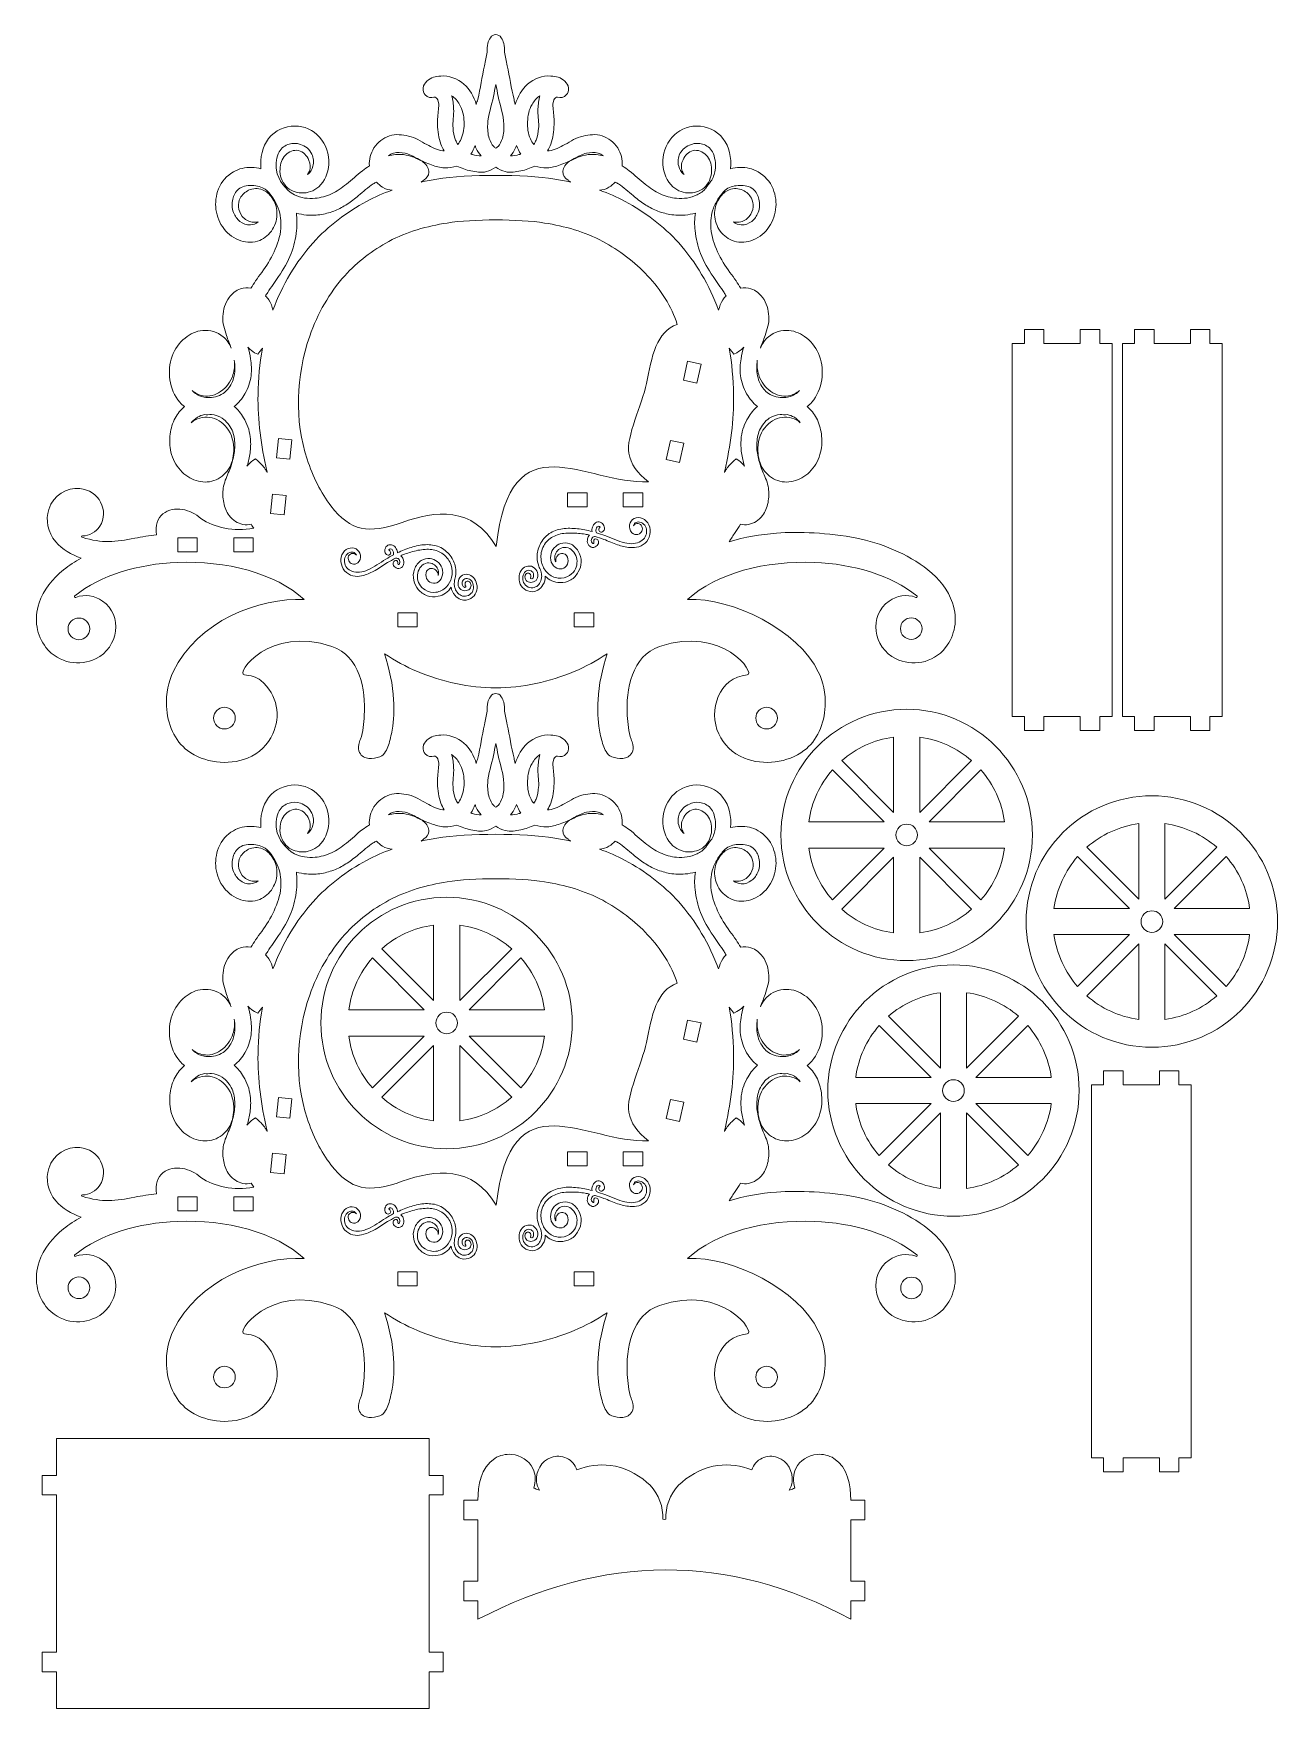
# Model space of a CAD drawing. Header units: inches. Extents: x -5.3 to 5.3, y -7.2 to 7.1.
import ezdxf

# ---------------------------------------------------------------- set-up
doc = ezdxf.new("R2010")
doc.units = ezdxf.units.IN
doc.header["$MEASUREMENT"] = 0
doc.layers.add('Capa 1', color=7, linetype='Continuous')

msp = doc.modelspace()

# ---------------------------------------------------------------- linework, layer by layer
at = {"layer": 'Capa 1', "color": 1, "lineweight": 9}
for points, knots in [([(2.211, 2.282), (1.992, 2.458), (1.67, 2.553), (1.339, 2.566), (1.339, 2.566), (0.928, 2.583), (0.505, 2.475), (0.26, 2.25), (0.26, 2.25), (0.64, 2.271), (1.204, 1.987), (1.373, 1.636), (1.373, 1.636), (1.415, 1.55), (1.437, 1.453), (1.432, 1.344), (1.432, 1.344), (1.424, 1.193), (1.362, 1.048), (1.251, 0.965), (1.251, 0.965), (1.113, 0.862), (0.907, 0.835), (0.744, 0.901), (0.744, 0.901), (0.641, 0.942), (0.567, 1.018), (0.526, 1.107), (0.526, 1.107), (0.434, 1.308), (0.527, 1.589), (0.768, 1.609), (0.768, 1.609), (0.847, 1.616), (0.56, 2.035), (0.023, 1.851), (0.023, 1.851), (-0.213, 1.771), (-0.267, 1.487), (-0.252, 1.263), (-0.252, 1.263), (-0.248, 1.195), (-0.241, 1.126), (-0.219, 1.062), (-0.219, 1.062), (-0.214, 1.046), (-0.208, 1.033), (-0.204, 1.016), (-0.204, 1.016), (-0.199, 0.992), (-0.201, 0.97), (-0.212, 0.948), (-0.212, 0.948), (-0.228, 0.917), (-0.258, 0.902), (-0.291, 0.899), (-0.291, 0.899), (-0.322, 0.895), (-0.356, 0.902), (-0.384, 0.913), (-0.384, 0.913), (-0.408, 0.922), (-0.42, 0.936), (-0.433, 0.957), (-0.433, 0.957), (-0.444, 0.974), (-0.45, 0.992), (-0.457, 1.011), (-0.457, 1.011), (-0.472, 1.053), (-0.481, 1.096), (-0.488, 1.14), (-0.488, 1.14), (-0.503, 1.225), (-0.506, 1.312), (-0.501, 1.398), (-0.501, 1.398), (-0.495, 1.522), (-0.465, 1.666), (-0.423, 1.789), (-0.423, 1.789), (-0.513, 1.73), (-0.607, 1.679), (-0.705, 1.638), (-0.705, 1.638), (-0.916, 1.548), (-1.141, 1.501), (-1.371, 1.499), (-1.371, 1.499), (-1.601, 1.501), (-1.825, 1.548), (-2.037, 1.638), (-2.037, 1.638), (-2.135, 1.679), (-2.229, 1.73), (-2.319, 1.789), (-2.319, 1.789), (-2.277, 1.666), (-2.246, 1.522), (-2.24, 1.398), (-2.24, 1.398), (-2.236, 1.312), (-2.238, 1.225), (-2.253, 1.14), (-2.253, 1.14), (-2.261, 1.096), (-2.27, 1.053), (-2.285, 1.011), (-2.285, 1.011), (-2.291, 0.992), (-2.298, 0.974), (-2.309, 0.957), (-2.309, 0.957), (-2.322, 0.936), (-2.334, 0.922), (-2.358, 0.913), (-2.358, 0.913), (-2.385, 0.902), (-2.42, 0.895), (-2.451, 0.899), (-2.451, 0.899), (-2.484, 0.902), (-2.514, 0.917), (-2.53, 0.948), (-2.53, 0.948), (-2.541, 0.97), (-2.542, 0.992), (-2.537, 1.016), (-2.537, 1.016), (-2.534, 1.033), (-2.528, 1.046), (-2.522, 1.062), (-2.522, 1.062), (-2.501, 1.126), (-2.494, 1.195), (-2.49, 1.263), (-2.49, 1.263), (-2.475, 1.487), (-2.529, 1.771), (-2.765, 1.851), (-2.765, 1.851), (-3.302, 2.035), (-3.589, 1.616), (-3.51, 1.609), (-3.51, 1.609), (-3.459, 1.605), (-3.408, 1.593), (-3.37, 1.562), (-3.37, 1.562), (-3.225, 1.441), (-3.2, 1.255), (-3.268, 1.107), (-3.268, 1.107), (-3.309, 1.018), (-3.383, 0.942), (-3.485, 0.901), (-3.485, 0.901), (-3.649, 0.835), (-3.855, 0.862), (-3.993, 0.965), (-3.993, 0.965), (-4.104, 1.048), (-4.166, 1.193), (-4.173, 1.344), (-4.173, 1.344), (-4.179, 1.453), (-4.156, 1.55), (-4.115, 1.636), (-4.115, 1.636), (-3.913, 2.065), (-3.382, 2.271), (-3.001, 2.25), (-3.001, 2.25), (-3.246, 2.475), (-3.669, 2.583), (-4.081, 2.566), (-4.081, 2.566), (-4.412, 2.553), (-4.734, 2.458), (-4.953, 2.282), (-4.953, 2.282), (-4.957, 2.279), (-4.962, 2.264), (-4.944, 2.269), (-4.944, 2.269), (-4.868, 2.299), (-4.783, 2.282), (-4.717, 2.237), (-4.717, 2.237), (-4.542, 2.116), (-4.579, 1.842), (-4.776, 1.746), (-4.776, 1.746), (-4.908, 1.683), (-5.087, 1.701), (-5.198, 1.843), (-5.198, 1.843), (-5.276, 1.941), (-5.304, 2.082), (-5.257, 2.221), (-5.257, 2.221), (-5.219, 2.33), (-5.141, 2.429), (-5.048, 2.503), (-5.048, 2.503), (-5.002, 2.54), (-4.951, 2.573), (-4.898, 2.603), (-4.898, 2.603), (-4.981, 2.63), (-5.06, 2.676), (-5.115, 2.741), (-5.115, 2.741), (-5.185, 2.824), (-5.202, 2.928), (-5.175, 3.016), (-5.175, 3.016), (-5.136, 3.143), (-5.019, 3.203), (-4.911, 3.194), (-4.911, 3.194), (-4.751, 3.181), (-4.653, 3.003), (-4.741, 2.873), (-4.741, 2.873), (-4.774, 2.825), (-4.828, 2.791), (-4.888, 2.791), (-4.888, 2.791), (-4.902, 2.79), (-4.895, 2.781), (-4.89, 2.78), (-4.89, 2.78), (-4.72, 2.726), (-4.608, 2.739), (-4.442, 2.772), (-4.442, 2.772), (-4.381, 2.784), (-4.319, 2.794), (-4.258, 2.801), (-4.258, 2.801), (-4.272, 2.881), (-4.249, 2.942), (-4.203, 2.979), (-4.203, 2.979), (-4.11, 3.055), (-3.963, 3.016), (-3.881, 2.94), (-3.881, 2.94), (-3.76, 2.86), (-3.606, 2.826), (-3.43, 2.856), (-3.43, 2.856), (-3.437, 2.867), (-3.445, 2.878), (-3.452, 2.89), (-3.452, 2.89), (-3.475, 2.885), (-3.499, 2.885), (-3.522, 2.889), (-3.522, 2.889), (-3.568, 2.897), (-3.609, 2.925), (-3.64, 2.965), (-3.64, 2.965), (-3.664, 2.996), (-3.678, 3.035), (-3.686, 3.075), (-3.686, 3.075), (-3.695, 3.115), (-3.695, 3.158), (-3.69, 3.199), (-3.69, 3.199), (-3.683, 3.245), (-3.664, 3.285), (-3.647, 3.327), (-3.647, 3.327), (-3.63, 3.366), (-3.616, 3.407), (-3.606, 3.45), (-3.606, 3.45), (-3.597, 3.489), (-3.59, 3.529), (-3.591, 3.57), (-3.591, 3.57), (-3.593, 3.611), (-3.599, 3.653), (-3.615, 3.691), (-3.615, 3.691), (-3.634, 3.732), (-3.662, 3.768), (-3.698, 3.792), (-3.698, 3.792), (-3.726, 3.81), (-3.758, 3.821), (-3.79, 3.824), (-3.79, 3.824), (-3.81, 3.822), (-3.83, 3.822), (-3.85, 3.823), (-3.85, 3.823), (-3.871, 3.819), (-3.892, 3.812), (-3.91, 3.801), (-3.91, 3.801), (-3.93, 3.788), (-3.947, 3.772), (-3.962, 3.753), (-3.962, 3.753), (-3.919, 3.792), (-3.861, 3.806), (-3.807, 3.8), (-3.807, 3.8), (-3.749, 3.793), (-3.697, 3.759), (-3.659, 3.711), (-3.659, 3.711), (-3.616, 3.657), (-3.598, 3.584), (-3.601, 3.513), (-3.601, 3.513), (-3.602, 3.458), (-3.616, 3.404), (-3.645, 3.36), (-3.645, 3.36), (-3.675, 3.313), (-3.72, 3.28), (-3.77, 3.262), (-3.77, 3.262), (-3.819, 3.245), (-3.87, 3.247), (-3.92, 3.262), (-3.92, 3.262), (-3.971, 3.277), (-4.016, 3.308), (-4.054, 3.35), (-4.054, 3.35), (-4.093, 3.393), (-4.121, 3.446), (-4.135, 3.505), (-4.135, 3.505), (-4.147, 3.555), (-4.148, 3.607), (-4.141, 3.658), (-4.141, 3.658), (-4.135, 3.705), (-4.121, 3.752), (-4.099, 3.794), (-4.099, 3.794), (-4.078, 3.831), (-4.052, 3.864), (-4.02, 3.891), (-4.02, 3.891), (-4.035, 3.902), (-4.048, 3.915), (-4.06, 3.929), (-4.06, 3.929), (-4.105, 3.982), (-4.133, 4.049), (-4.144, 4.12), (-4.144, 4.12), (-4.154, 4.187), (-4.148, 4.257), (-4.124, 4.32), (-4.124, 4.32), (-4.101, 4.382), (-4.064, 4.435), (-4.015, 4.474), (-4.015, 4.474), (-3.971, 4.51), (-3.92, 4.534), (-3.865, 4.539), (-3.865, 4.539), (-3.803, 4.543), (-3.74, 4.528), (-3.69, 4.485), (-3.69, 4.485), (-3.66, 4.46), (-3.638, 4.427), (-3.622, 4.389), (-3.622, 4.389), (-3.635, 4.425), (-3.65, 4.46), (-3.662, 4.496), (-3.662, 4.496), (-3.679, 4.549), (-3.697, 4.601), (-3.694, 4.658), (-3.694, 4.658), (-3.69, 4.716), (-3.675, 4.774), (-3.64, 4.819), (-3.64, 4.819), (-3.614, 4.853), (-3.581, 4.881), (-3.542, 4.893), (-3.542, 4.893), (-3.514, 4.902), (-3.484, 4.904), (-3.455, 4.898), (-3.455, 4.898), (-3.442, 4.919), (-3.428, 4.94), (-3.415, 4.96), (-3.415, 4.96), (-3.398, 4.985), (-3.38, 5.009), (-3.363, 5.033), (-3.363, 5.033), (-3.324, 5.087), (-3.285, 5.145), (-3.258, 5.208), (-3.258, 5.208), (-3.231, 5.271), (-3.204, 5.338), (-3.2, 5.408), (-3.2, 5.408), (-3.197, 5.466), (-3.202, 5.524), (-3.222, 5.578), (-3.222, 5.578), (-3.24, 5.628), (-3.288, 5.709), (-3.333, 5.74), (-3.333, 5.74), (-3.361, 5.759), (-3.403, 5.771), (-3.445, 5.773), (-3.445, 5.773), (-3.489, 5.775), (-3.533, 5.765), (-3.561, 5.74), (-3.561, 5.74), (-3.585, 5.719), (-3.601, 5.688), (-3.609, 5.656), (-3.609, 5.656), (-3.619, 5.618), (-3.617, 5.578), (-3.603, 5.542), (-3.603, 5.542), (-3.591, 5.512), (-3.572, 5.486), (-3.548, 5.467), (-3.548, 5.467), (-3.522, 5.448), (-3.491, 5.435), (-3.459, 5.437), (-3.459, 5.437), (-3.436, 5.439), (-3.41, 5.446), (-3.392, 5.464), (-3.392, 5.464), (-3.408, 5.457), (-3.425, 5.459), (-3.443, 5.461), (-3.443, 5.461), (-3.476, 5.464), (-3.506, 5.482), (-3.528, 5.509), (-3.528, 5.509), (-3.546, 5.532), (-3.558, 5.56), (-3.56, 5.591), (-3.56, 5.591), (-3.562, 5.616), (-3.557, 5.641), (-3.546, 5.663), (-3.546, 5.663), (-3.529, 5.694), (-3.503, 5.717), (-3.474, 5.731), (-3.474, 5.731), (-3.437, 5.749), (-3.395, 5.75), (-3.357, 5.735), (-3.357, 5.735), (-3.325, 5.723), (-3.298, 5.699), (-3.276, 5.669), (-3.276, 5.669), (-3.25, 5.633), (-3.235, 5.589), (-3.233, 5.542), (-3.233, 5.542), (-3.23, 5.492), (-3.245, 5.442), (-3.27, 5.4), (-3.27, 5.4), (-3.297, 5.356), (-3.336, 5.324), (-3.38, 5.305), (-3.38, 5.305), (-3.432, 5.283), (-3.488, 5.286), (-3.54, 5.302), (-3.54, 5.302), (-3.597, 5.319), (-3.647, 5.356), (-3.685, 5.405), (-3.685, 5.405), (-3.72, 5.451), (-3.744, 5.507), (-3.752, 5.567), (-3.752, 5.567), (-3.759, 5.626), (-3.752, 5.688), (-3.73, 5.743), (-3.73, 5.743), (-3.704, 5.806), (-3.659, 5.856), (-3.604, 5.888), (-3.604, 5.888), (-3.556, 5.917), (-3.502, 5.926), (-3.448, 5.925), (-3.448, 5.925), (-3.421, 5.925), (-3.395, 5.922), (-3.369, 5.915), (-3.369, 5.915), (-3.376, 6.007), (-3.36, 6.101), (-3.304, 6.172), (-3.304, 6.172), (-3.247, 6.242), (-3.164, 6.279), (-3.08, 6.278), (-3.08, 6.278), (-3.002, 6.278), (-2.925, 6.246), (-2.871, 6.183), (-2.871, 6.183), (-2.817, 6.121), (-2.786, 6.038), (-2.792, 5.952), (-2.792, 5.952), (-2.798, 5.879), (-2.824, 5.807), (-2.878, 5.761), (-2.878, 5.761), (-2.92, 5.725), (-2.972, 5.706), (-3.025, 5.709), (-3.025, 5.709), (-3.074, 5.712), (-3.122, 5.728), (-3.157, 5.767), (-3.157, 5.767), (-3.191, 5.806), (-3.21, 5.858), (-3.207, 5.912), (-3.207, 5.912), (-3.205, 5.956), (-3.192, 6), (-3.161, 6.03), (-3.161, 6.03), (-3.131, 6.06), (-3.09, 6.078), (-3.049, 6.069), (-3.049, 6.069), (-3.009, 6.059), (-2.978, 6.027), (-2.962, 5.986), (-2.962, 5.986), (-2.95, 5.956), (-2.944, 5.925), (-2.957, 5.894), (-2.957, 5.894), (-2.962, 5.883), (-2.967, 5.874), (-2.974, 5.865), (-2.974, 5.865), (-2.971, 5.867), (-2.968, 5.869), (-2.966, 5.871), (-2.966, 5.871), (-2.946, 5.886), (-2.934, 5.911), (-2.927, 5.936), (-2.927, 5.936), (-2.918, 5.97), (-2.922, 6.006), (-2.936, 6.038), (-2.936, 6.038), (-2.954, 6.082), (-2.994, 6.109), (-3.034, 6.122), (-3.034, 6.122), (-3.065, 6.132), (-3.098, 6.134), (-3.129, 6.124), (-3.129, 6.124), (-3.163, 6.113), (-3.195, 6.092), (-3.214, 6.059), (-3.214, 6.059), (-3.227, 6.037), (-3.232, 6.011), (-3.236, 5.987), (-3.236, 5.987), (-3.24, 5.959), (-3.241, 5.93), (-3.237, 5.902), (-3.237, 5.902), (-3.224, 5.816), (-3.159, 5.734), (-3.083, 5.693), (-3.083, 5.693), (-3.029, 5.664), (-2.968, 5.659), (-2.909, 5.663), (-2.909, 5.663), (-2.861, 5.667), (-2.814, 5.681), (-2.769, 5.701), (-2.769, 5.701), (-2.724, 5.721), (-2.682, 5.752), (-2.642, 5.783), (-2.642, 5.783), (-2.595, 5.819), (-2.554, 5.862), (-2.506, 5.897), (-2.506, 5.897), (-2.487, 5.912), (-2.467, 5.926), (-2.447, 5.938), (-2.447, 5.938), (-2.449, 5.992), (-2.436, 6.046), (-2.408, 6.091), (-2.408, 6.091), (-2.376, 6.142), (-2.328, 6.175), (-2.276, 6.194), (-2.276, 6.194), (-2.222, 6.212), (-2.167, 6.204), (-2.113, 6.192), (-2.113, 6.192), (-2.056, 6.18), (-2.009, 6.148), (-1.958, 6.12), (-1.958, 6.12), (-1.916, 6.097), (-1.87, 6.073), (-1.823, 6.067), (-1.823, 6.067), (-1.819, 6.067), (-1.815, 6.066), (-1.811, 6.066), (-1.811, 6.066), (-1.821, 6.084), (-1.83, 6.103), (-1.838, 6.123), (-1.838, 6.123), (-1.858, 6.176), (-1.865, 6.233), (-1.867, 6.29), (-1.867, 6.29), (-1.869, 6.333), (-1.863, 6.375), (-1.859, 6.418), (-1.859, 6.418), (-1.857, 6.435), (-1.854, 6.459), (-1.858, 6.477), (-1.858, 6.477), (-1.861, 6.489), (-1.867, 6.511), (-1.877, 6.518), (-1.877, 6.518), (-1.883, 6.522), (-1.89, 6.524), (-1.897, 6.524), (-1.897, 6.524), (-1.922, 6.513), (-1.952, 6.52), (-1.971, 6.542), (-1.971, 6.542), (-1.984, 6.557), (-1.991, 6.578), (-1.989, 6.6), (-1.989, 6.6), (-1.988, 6.628), (-1.974, 6.641), (-1.957, 6.659), (-1.957, 6.659), (-1.924, 6.694), (-1.882, 6.698), (-1.84, 6.703), (-1.84, 6.703), (-1.768, 6.71), (-1.699, 6.681), (-1.642, 6.633), (-1.642, 6.633), (-1.59, 6.59), (-1.557, 6.528), (-1.537, 6.461), (-1.537, 6.461), (-1.533, 6.476), (-1.529, 6.49), (-1.525, 6.504), (-1.525, 6.504), (-1.502, 6.599), (-1.488, 6.696), (-1.468, 6.791), (-1.468, 6.791), (-1.46, 6.829), (-1.449, 6.868), (-1.445, 6.907), (-1.445, 6.907), (-1.443, 6.933), (-1.446, 6.954), (-1.439, 6.981), (-1.439, 6.981), (-1.434, 6.998), (-1.427, 7.014), (-1.417, 7.029), (-1.417, 7.029), (-1.392, 7.065), (-1.35, 7.065), (-1.325, 7.029), (-1.325, 7.029), (-1.315, 7.014), (-1.308, 6.998), (-1.303, 6.981), (-1.303, 6.981), (-1.295, 6.954), (-1.299, 6.933), (-1.296, 6.907), (-1.296, 6.907), (-1.292, 6.868), (-1.282, 6.829), (-1.274, 6.791), (-1.274, 6.791), (-1.253, 6.696), (-1.24, 6.599), (-1.216, 6.504), (-1.216, 6.504), (-1.213, 6.49), (-1.209, 6.476), (-1.205, 6.461), (-1.205, 6.461), (-1.184, 6.528), (-1.152, 6.59), (-1.1, 6.633), (-1.1, 6.633), (-1.043, 6.681), (-0.974, 6.71), (-0.902, 6.703), (-0.902, 6.703), (-0.859, 6.698), (-0.817, 6.694), (-0.785, 6.659), (-0.785, 6.659), (-0.768, 6.641), (-0.754, 6.628), (-0.752, 6.6), (-0.752, 6.6), (-0.751, 6.578), (-0.757, 6.557), (-0.771, 6.542), (-0.771, 6.542), (-0.79, 6.52), (-0.82, 6.513), (-0.845, 6.524), (-0.845, 6.524), (-0.852, 6.524), (-0.859, 6.522), (-0.864, 6.518), (-0.864, 6.518), (-0.875, 6.511), (-0.881, 6.489), (-0.884, 6.477), (-0.884, 6.477), (-0.888, 6.459), (-0.884, 6.435), (-0.883, 6.418), (-0.883, 6.418), (-0.878, 6.375), (-0.873, 6.333), (-0.875, 6.29), (-0.875, 6.29), (-0.877, 6.233), (-0.883, 6.176), (-0.904, 6.123), (-0.904, 6.123), (-0.911, 6.103), (-0.92, 6.084), (-0.931, 6.066), (-0.931, 6.066), (-0.927, 6.066), (-0.922, 6.067), (-0.918, 6.067), (-0.918, 6.067), (-0.871, 6.073), (-0.826, 6.097), (-0.784, 6.12), (-0.784, 6.12), (-0.733, 6.148), (-0.686, 6.18), (-0.629, 6.192), (-0.629, 6.192), (-0.575, 6.204), (-0.52, 6.212), (-0.466, 6.194), (-0.466, 6.194), (-0.414, 6.175), (-0.365, 6.142), (-0.334, 6.091), (-0.334, 6.091), (-0.306, 6.046), (-0.292, 5.992), (-0.295, 5.938), (-0.295, 5.938), (-0.274, 5.926), (-0.255, 5.912), (-0.235, 5.897), (-0.235, 5.897), (-0.188, 5.862), (-0.147, 5.819), (-0.1, 5.783), (-0.1, 5.783), (-0.06, 5.752), (-0.018, 5.721), (0.028, 5.701), (0.028, 5.701), (0.072, 5.681), (0.119, 5.667), (0.167, 5.663), (0.167, 5.663), (0.226, 5.659), (0.288, 5.664), (0.341, 5.693), (0.341, 5.693), (0.366, 5.706), (0.398, 5.723), (0.414, 5.748), (0.414, 5.748), (0.415, 5.748), (0.415, 5.749), (0.415, 5.749), (0.415, 5.749), (0.429, 5.769), (0.445, 5.788), (0.459, 5.808), (0.459, 5.808), (0.479, 5.835), (0.49, 5.868), (0.495, 5.902), (0.495, 5.902), (0.5, 5.93), (0.499, 5.959), (0.494, 5.987), (0.494, 5.987), (0.49, 6.011), (0.485, 6.037), (0.473, 6.059), (0.473, 6.059), (0.453, 6.092), (0.422, 6.113), (0.388, 6.124), (0.388, 6.124), (0.356, 6.134), (0.323, 6.132), (0.293, 6.122), (0.293, 6.122), (0.25, 6.108), (0.216, 6.079), (0.196, 6.043), (0.196, 6.043), (0.18, 6.012), (0.175, 5.975), (0.185, 5.936), (0.185, 5.936), (0.192, 5.911), (0.204, 5.886), (0.224, 5.871), (0.224, 5.871), (0.227, 5.869), (0.229, 5.867), (0.232, 5.865), (0.232, 5.865), (0.225, 5.874), (0.22, 5.883), (0.216, 5.894), (0.216, 5.894), (0.203, 5.923), (0.207, 5.959), (0.222, 5.991), (0.222, 5.991), (0.239, 6.028), (0.271, 6.06), (0.307, 6.069), (0.307, 6.069), (0.348, 6.078), (0.389, 6.06), (0.419, 6.03), (0.419, 6.03), (0.45, 6), (0.463, 5.956), (0.465, 5.912), (0.465, 5.912), (0.468, 5.858), (0.449, 5.806), (0.415, 5.767), (0.415, 5.767), (0.38, 5.728), (0.332, 5.712), (0.283, 5.709), (0.283, 5.709), (0.23, 5.706), (0.178, 5.725), (0.136, 5.761), (0.136, 5.761), (0.083, 5.807), (0.056, 5.879), (0.051, 5.952), (0.051, 5.952), (0.044, 6.038), (0.074, 6.121), (0.128, 6.181), (0.128, 6.181), (0.179, 6.24), (0.253, 6.277), (0.338, 6.278), (0.338, 6.278), (0.423, 6.279), (0.506, 6.242), (0.562, 6.172), (0.562, 6.172), (0.618, 6.101), (0.634, 6.007), (0.627, 5.915), (0.627, 5.915), (0.653, 5.922), (0.679, 5.925), (0.706, 5.925), (0.706, 5.925), (0.76, 5.926), (0.814, 5.917), (0.862, 5.888), (0.862, 5.888), (0.917, 5.856), (0.962, 5.806), (0.988, 5.743), (0.988, 5.743), (1.011, 5.688), (1.018, 5.626), (1.01, 5.567), (1.01, 5.567), (1.002, 5.507), (0.979, 5.451), (0.943, 5.405), (0.943, 5.405), (0.905, 5.356), (0.855, 5.319), (0.799, 5.302), (0.799, 5.302), (0.746, 5.286), (0.69, 5.283), (0.639, 5.305), (0.639, 5.305), (0.594, 5.324), (0.555, 5.356), (0.528, 5.4), (0.528, 5.4), (0.503, 5.442), (0.489, 5.492), (0.491, 5.542), (0.491, 5.542), (0.493, 5.589), (0.508, 5.633), (0.535, 5.669), (0.535, 5.669), (0.556, 5.699), (0.583, 5.723), (0.615, 5.735), (0.615, 5.735), (0.653, 5.75), (0.695, 5.749), (0.732, 5.731), (0.732, 5.731), (0.762, 5.717), (0.787, 5.694), (0.804, 5.663), (0.804, 5.663), (0.815, 5.641), (0.82, 5.616), (0.818, 5.591), (0.818, 5.591), (0.817, 5.56), (0.804, 5.532), (0.786, 5.509), (0.786, 5.509), (0.764, 5.482), (0.734, 5.464), (0.701, 5.461), (0.701, 5.461), (0.683, 5.459), (0.666, 5.457), (0.651, 5.464), (0.651, 5.464), (0.668, 5.446), (0.694, 5.439), (0.717, 5.437), (0.717, 5.437), (0.749, 5.435), (0.78, 5.448), (0.806, 5.467), (0.806, 5.467), (0.831, 5.486), (0.85, 5.512), (0.861, 5.542), (0.861, 5.542), (0.875, 5.578), (0.877, 5.618), (0.868, 5.656), (0.868, 5.656), (0.859, 5.688), (0.843, 5.719), (0.82, 5.74), (0.82, 5.74), (0.789, 5.768), (0.743, 5.773), (0.705, 5.772), (0.705, 5.772), (0.665, 5.772), (0.625, 5.763), (0.591, 5.74), (0.591, 5.74), (0.578, 5.73), (0.565, 5.719), (0.555, 5.705), (0.555, 5.705), (0.546, 5.693), (0.536, 5.681), (0.527, 5.668), (0.527, 5.668), (0.526, 5.667), (0.526, 5.666), (0.525, 5.665), (0.525, 5.665), (0.507, 5.638), (0.491, 5.609), (0.48, 5.578), (0.48, 5.578), (0.461, 5.524), (0.455, 5.466), (0.459, 5.408), (0.459, 5.408), (0.463, 5.338), (0.489, 5.271), (0.516, 5.208), (0.516, 5.208), (0.544, 5.145), (0.582, 5.087), (0.621, 5.033), (0.621, 5.033), (0.639, 5.009), (0.656, 4.985), (0.673, 4.96), (0.673, 4.96), (0.687, 4.94), (0.7, 4.919), (0.713, 4.898), (0.713, 4.898), (0.742, 4.904), (0.772, 4.902), (0.8, 4.893), (0.8, 4.893), (0.84, 4.881), (0.873, 4.853), (0.899, 4.819), (0.899, 4.819), (0.933, 4.774), (0.949, 4.716), (0.952, 4.658), (0.952, 4.658), (0.956, 4.601), (0.938, 4.549), (0.92, 4.496), (0.92, 4.496), (0.908, 4.46), (0.893, 4.425), (0.88, 4.389), (0.88, 4.389), (0.896, 4.427), (0.919, 4.46), (0.949, 4.485), (0.949, 4.485), (0.998, 4.528), (1.061, 4.543), (1.123, 4.539), (1.123, 4.539), (1.178, 4.534), (1.229, 4.51), (1.274, 4.474), (1.274, 4.474), (1.323, 4.435), (1.36, 4.382), (1.383, 4.32), (1.383, 4.32), (1.406, 4.257), (1.413, 4.187), (1.402, 4.12), (1.402, 4.12), (1.392, 4.049), (1.363, 3.982), (1.318, 3.929), (1.318, 3.929), (1.306, 3.915), (1.293, 3.902), (1.279, 3.891), (1.279, 3.891), (1.31, 3.864), (1.337, 3.831), (1.357, 3.794), (1.357, 3.794), (1.379, 3.752), (1.393, 3.705), (1.399, 3.658), (1.399, 3.658), (1.406, 3.607), (1.406, 3.555), (1.393, 3.505), (1.393, 3.505), (1.379, 3.446), (1.351, 3.393), (1.312, 3.35), (1.312, 3.35), (1.275, 3.308), (1.229, 3.277), (1.178, 3.262), (1.178, 3.262), (1.129, 3.247), (1.077, 3.245), (1.028, 3.262), (1.028, 3.262), (0.978, 3.28), (0.934, 3.313), (0.903, 3.36), (0.903, 3.36), (0.874, 3.404), (0.861, 3.458), (0.859, 3.513), (0.859, 3.513), (0.857, 3.584), (0.874, 3.657), (0.917, 3.711), (0.917, 3.711), (0.955, 3.759), (1.007, 3.793), (1.065, 3.8), (1.065, 3.8), (1.12, 3.806), (1.177, 3.792), (1.22, 3.753), (1.22, 3.753), (1.206, 3.772), (1.189, 3.788), (1.169, 3.801), (1.169, 3.801), (1.15, 3.812), (1.129, 3.819), (1.108, 3.823), (1.108, 3.823), (1.088, 3.822), (1.068, 3.822), (1.049, 3.824), (1.049, 3.824), (1.016, 3.821), (0.984, 3.81), (0.956, 3.792), (0.956, 3.792), (0.92, 3.768), (0.892, 3.732), (0.874, 3.691), (0.874, 3.691), (0.857, 3.653), (0.851, 3.611), (0.85, 3.57), (0.85, 3.57), (0.848, 3.529), (0.855, 3.489), (0.864, 3.45), (0.864, 3.45), (0.874, 3.407), (0.889, 3.366), (0.905, 3.327), (0.905, 3.327), (0.923, 3.285), (0.942, 3.245), (0.948, 3.199), (0.948, 3.199), (0.954, 3.158), (0.953, 3.115), (0.945, 3.075), (0.945, 3.075), (0.936, 3.035), (0.922, 2.996), (0.898, 2.965), (0.898, 2.965), (0.868, 2.925), (0.826, 2.897), (0.78, 2.889), (0.78, 2.889), (0.757, 2.885), (0.733, 2.885), (0.711, 2.89), (0.711, 2.89), (0.696, 2.867), (0.68, 2.844), (0.665, 2.821), (0.665, 2.821), (0.648, 2.795), (0.631, 2.769), (0.614, 2.742), (0.614, 2.742), (0.746, 2.781), (0.881, 2.805), (1.018, 2.815), (1.018, 2.815), (1.205, 2.829), (1.457, 2.82), (1.7, 2.772), (1.7, 2.772), (1.897, 2.733), (2.135, 2.64), (2.306, 2.503), (2.306, 2.503), (2.399, 2.429), (2.477, 2.33), (2.515, 2.221), (2.515, 2.221), (2.563, 2.082), (2.534, 1.941), (2.456, 1.843), (2.456, 1.843), (2.345, 1.701), (2.166, 1.683), (2.034, 1.746), (2.034, 1.746), (1.837, 1.842), (1.8, 2.116), (1.975, 2.237), (1.975, 2.237), (2.041, 2.282), (2.126, 2.299), (2.202, 2.269), (2.202, 2.269), (2.22, 2.264), (2.216, 2.279), (2.211, 2.282)], [0, 0, 0, 0, 0.003175, 0.003175, 0.003175, 0.003175, 0.006349, 0.006349, 0.006349, 0.006349, 0.009524, 0.009524, 0.009524, 0.009524, 0.012698, 0.012698, 0.012698, 0.012698, 0.015873, 0.015873, 0.015873, 0.015873, 0.019048, 0.019048, 0.019048, 0.019048, 0.022222, 0.022222, 0.022222, 0.022222, 0.025397, 0.025397, 0.025397, 0.025397, 0.028571, 0.028571, 0.028571, 0.028571, 0.031746, 0.031746, 0.031746, 0.031746, 0.034921, 0.034921, 0.034921, 0.034921, 0.038095, 0.038095, 0.038095, 0.038095, 0.04127, 0.04127, 0.04127, 0.04127, 0.044444, 0.044444, 0.044444, 0.044444, 0.047619, 0.047619, 0.047619, 0.047619, 0.050794, 0.050794, 0.050794, 0.050794, 0.053968, 0.053968, 0.053968, 0.053968, 0.057143, 0.057143, 0.057143, 0.057143, 0.060317, 0.060317, 0.060317, 0.060317, 0.063492, 0.063492, 0.063492, 0.063492, 0.066667, 0.066667, 0.066667, 0.066667, 0.069841, 0.069841, 0.069841, 0.069841, 0.073016, 0.073016, 0.073016, 0.073016, 0.07619, 0.07619, 0.07619, 0.07619, 0.079365, 0.079365, 0.079365, 0.079365, 0.08254, 0.08254, 0.08254, 0.08254, 0.085714, 0.085714, 0.085714, 0.085714, 0.088889, 0.088889, 0.088889, 0.088889, 0.092063, 0.092063, 0.092063, 0.092063, 0.095238, 0.095238, 0.095238, 0.095238, 0.098413, 0.098413, 0.098413, 0.098413, 0.101587, 0.101587, 0.101587, 0.101587, 0.104762, 0.104762, 0.104762, 0.104762, 0.107937, 0.107937, 0.107937, 0.107937, 0.111111, 0.111111, 0.111111, 0.111111, 0.114286, 0.114286, 0.114286, 0.114286, 0.11746, 0.11746, 0.11746, 0.11746, 0.120635, 0.120635, 0.120635, 0.120635, 0.12381, 0.12381, 0.12381, 0.12381, 0.126984, 0.126984, 0.126984, 0.126984, 0.130159, 0.130159, 0.130159, 0.130159, 0.133333, 0.133333, 0.133333, 0.133333, 0.136508, 0.136508, 0.136508, 0.136508, 0.139683, 0.139683, 0.139683, 0.139683, 0.142857, 0.142857, 0.142857, 0.142857, 0.146032, 0.146032, 0.146032, 0.146032, 0.149206, 0.149206, 0.149206, 0.149206, 0.152381, 0.152381, 0.152381, 0.152381, 0.155556, 0.155556, 0.155556, 0.155556, 0.15873, 0.15873, 0.15873, 0.15873, 0.161905, 0.161905, 0.161905, 0.161905, 0.165079, 0.165079, 0.165079, 0.165079, 0.168254, 0.168254, 0.168254, 0.168254, 0.171429, 0.171429, 0.171429, 0.171429, 0.174603, 0.174603, 0.174603, 0.174603, 0.177778, 0.177778, 0.177778, 0.177778, 0.180952, 0.180952, 0.180952, 0.180952, 0.184127, 0.184127, 0.184127, 0.184127, 0.187302, 0.187302, 0.187302, 0.187302, 0.190476, 0.190476, 0.190476, 0.190476, 0.193651, 0.193651, 0.193651, 0.193651, 0.196825, 0.196825, 0.196825, 0.196825, 0.2, 0.2, 0.2, 0.2, 0.203175, 0.203175, 0.203175, 0.203175, 0.206349, 0.206349, 0.206349, 0.206349, 0.209524, 0.209524, 0.209524, 0.209524, 0.212698, 0.212698, 0.212698, 0.212698, 0.215873, 0.215873, 0.215873, 0.215873, 0.219048, 0.219048, 0.219048, 0.219048, 0.222222, 0.222222, 0.222222, 0.222222, 0.225397, 0.225397, 0.225397, 0.225397, 0.228571, 0.228571, 0.228571, 0.228571, 0.231746, 0.231746, 0.231746, 0.231746, 0.234921, 0.234921, 0.234921, 0.234921, 0.238095, 0.238095, 0.238095, 0.238095, 0.24127, 0.24127, 0.24127, 0.24127, 0.244444, 0.244444, 0.244444, 0.244444, 0.247619, 0.247619, 0.247619, 0.247619, 0.250794, 0.250794, 0.250794, 0.250794, 0.253968, 0.253968, 0.253968, 0.253968, 0.257143, 0.257143, 0.257143, 0.257143, 0.260317, 0.260317, 0.260317, 0.260317, 0.263492, 0.263492, 0.263492, 0.263492, 0.266667, 0.266667, 0.266667, 0.266667, 0.269841, 0.269841, 0.269841, 0.269841, 0.273016, 0.273016, 0.273016, 0.273016, 0.27619, 0.27619, 0.27619, 0.27619, 0.279365, 0.279365, 0.279365, 0.279365, 0.28254, 0.28254, 0.28254, 0.28254, 0.285714, 0.285714, 0.285714, 0.285714, 0.288889, 0.288889, 0.288889, 0.288889, 0.292063, 0.292063, 0.292063, 0.292063, 0.295238, 0.295238, 0.295238, 0.295238, 0.298413, 0.298413, 0.298413, 0.298413, 0.301587, 0.301587, 0.301587, 0.301587, 0.304762, 0.304762, 0.304762, 0.304762, 0.307937, 0.307937, 0.307937, 0.307937, 0.311111, 0.311111, 0.311111, 0.311111, 0.314286, 0.314286, 0.314286, 0.314286, 0.31746, 0.31746, 0.31746, 0.31746, 0.320635, 0.320635, 0.320635, 0.320635, 0.32381, 0.32381, 0.32381, 0.32381, 0.326984, 0.326984, 0.326984, 0.326984, 0.330159, 0.330159, 0.330159, 0.330159, 0.333333, 0.333333, 0.333333, 0.333333, 0.336508, 0.336508, 0.336508, 0.336508, 0.339683, 0.339683, 0.339683, 0.339683, 0.342857, 0.342857, 0.342857, 0.342857, 0.346032, 0.346032, 0.346032, 0.346032, 0.349206, 0.349206, 0.349206, 0.349206, 0.352381, 0.352381, 0.352381, 0.352381, 0.355556, 0.355556, 0.355556, 0.355556, 0.35873, 0.35873, 0.35873, 0.35873, 0.361905, 0.361905, 0.361905, 0.361905, 0.365079, 0.365079, 0.365079, 0.365079, 0.368254, 0.368254, 0.368254, 0.368254, 0.371429, 0.371429, 0.371429, 0.371429, 0.374603, 0.374603, 0.374603, 0.374603, 0.377778, 0.377778, 0.377778, 0.377778, 0.380952, 0.380952, 0.380952, 0.380952, 0.384127, 0.384127, 0.384127, 0.384127, 0.387302, 0.387302, 0.387302, 0.387302, 0.390476, 0.390476, 0.390476, 0.390476, 0.393651, 0.393651, 0.393651, 0.393651, 0.396825, 0.396825, 0.396825, 0.396825, 0.4, 0.4, 0.4, 0.4, 0.403175, 0.403175, 0.403175, 0.403175, 0.406349, 0.406349, 0.406349, 0.406349, 0.409524, 0.409524, 0.409524, 0.409524, 0.412698, 0.412698, 0.412698, 0.412698, 0.415873, 0.415873, 0.415873, 0.415873, 0.419048, 0.419048, 0.419048, 0.419048, 0.422222, 0.422222, 0.422222, 0.422222, 0.425397, 0.425397, 0.425397, 0.425397, 0.428571, 0.428571, 0.428571, 0.428571, 0.431746, 0.431746, 0.431746, 0.431746, 0.434921, 0.434921, 0.434921, 0.434921, 0.438095, 0.438095, 0.438095, 0.438095, 0.44127, 0.44127, 0.44127, 0.44127, 0.444444, 0.444444, 0.444444, 0.444444, 0.447619, 0.447619, 0.447619, 0.447619, 0.450794, 0.450794, 0.450794, 0.450794, 0.453968, 0.453968, 0.453968, 0.453968, 0.457143, 0.457143, 0.457143, 0.457143, 0.460317, 0.460317, 0.460317, 0.460317, 0.463492, 0.463492, 0.463492, 0.463492, 0.466667, 0.466667, 0.466667, 0.466667, 0.469841, 0.469841, 0.469841, 0.469841, 0.473016, 0.473016, 0.473016, 0.473016, 0.47619, 0.47619, 0.47619, 0.47619, 0.479365, 0.479365, 0.479365, 0.479365, 0.48254, 0.48254, 0.48254, 0.48254, 0.485714, 0.485714, 0.485714, 0.485714, 0.488889, 0.488889, 0.488889, 0.488889, 0.492063, 0.492063, 0.492063, 0.492063, 0.495238, 0.495238, 0.495238, 0.495238, 0.498413, 0.498413, 0.498413, 0.498413, 0.501587, 0.501587, 0.501587, 0.501587, 0.504762, 0.504762, 0.504762, 0.504762, 0.507937, 0.507937, 0.507937, 0.507937, 0.511111, 0.511111, 0.511111, 0.511111, 0.514286, 0.514286, 0.514286, 0.514286, 0.51746, 0.51746, 0.51746, 0.51746, 0.520635, 0.520635, 0.520635, 0.520635, 0.52381, 0.52381, 0.52381, 0.52381, 0.526984, 0.526984, 0.526984, 0.526984, 0.530159, 0.530159, 0.530159, 0.530159, 0.533333, 0.533333, 0.533333, 0.533333, 0.536508, 0.536508, 0.536508, 0.536508, 0.539683, 0.539683, 0.539683, 0.539683, 0.542857, 0.542857, 0.542857, 0.542857, 0.546032, 0.546032, 0.546032, 0.546032, 0.549206, 0.549206, 0.549206, 0.549206, 0.552381, 0.552381, 0.552381, 0.552381, 0.555556, 0.555556, 0.555556, 0.555556, 0.55873, 0.55873, 0.55873, 0.55873, 0.561905, 0.561905, 0.561905, 0.561905, 0.565079, 0.565079, 0.565079, 0.565079, 0.568254, 0.568254, 0.568254, 0.568254, 0.571429, 0.571429, 0.571429, 0.571429, 0.574603, 0.574603, 0.574603, 0.574603, 0.577778, 0.577778, 0.577778, 0.577778, 0.580952, 0.580952, 0.580952, 0.580952, 0.584127, 0.584127, 0.584127, 0.584127, 0.587302, 0.587302, 0.587302, 0.587302, 0.590476, 0.590476, 0.590476, 0.590476, 0.593651, 0.593651, 0.593651, 0.593651, 0.596825, 0.596825, 0.596825, 0.596825, 0.6, 0.6, 0.6, 0.6, 0.603175, 0.603175, 0.603175, 0.603175, 0.606349, 0.606349, 0.606349, 0.606349, 0.609524, 0.609524, 0.609524, 0.609524, 0.612698, 0.612698, 0.612698, 0.612698, 0.615873, 0.615873, 0.615873, 0.615873, 0.619048, 0.619048, 0.619048, 0.619048, 0.622222, 0.622222, 0.622222, 0.622222, 0.625397, 0.625397, 0.625397, 0.625397, 0.628571, 0.628571, 0.628571, 0.628571, 0.631746, 0.631746, 0.631746, 0.631746, 0.634921, 0.634921, 0.634921, 0.634921, 0.638095, 0.638095, 0.638095, 0.638095, 0.64127, 0.64127, 0.64127, 0.64127, 0.644444, 0.644444, 0.644444, 0.644444, 0.647619, 0.647619, 0.647619, 0.647619, 0.650794, 0.650794, 0.650794, 0.650794, 0.653968, 0.653968, 0.653968, 0.653968, 0.657143, 0.657143, 0.657143, 0.657143, 0.660317, 0.660317, 0.660317, 0.660317, 0.663492, 0.663492, 0.663492, 0.663492, 0.666667, 0.666667, 0.666667, 0.666667, 0.669841, 0.669841, 0.669841, 0.669841, 0.673016, 0.673016, 0.673016, 0.673016, 0.67619, 0.67619, 0.67619, 0.67619, 0.679365, 0.679365, 0.679365, 0.679365, 0.68254, 0.68254, 0.68254, 0.68254, 0.685714, 0.685714, 0.685714, 0.685714, 0.688889, 0.688889, 0.688889, 0.688889, 0.692063, 0.692063, 0.692063, 0.692063, 0.695238, 0.695238, 0.695238, 0.695238, 0.698413, 0.698413, 0.698413, 0.698413, 0.701587, 0.701587, 0.701587, 0.701587, 0.704762, 0.704762, 0.704762, 0.704762, 0.707937, 0.707937, 0.707937, 0.707937, 0.711111, 0.711111, 0.711111, 0.711111, 0.714286, 0.714286, 0.714286, 0.714286, 0.71746, 0.71746, 0.71746, 0.71746, 0.720635, 0.720635, 0.720635, 0.720635, 0.72381, 0.72381, 0.72381, 0.72381, 0.726984, 0.726984, 0.726984, 0.726984, 0.730159, 0.730159, 0.730159, 0.730159, 0.733333, 0.733333, 0.733333, 0.733333, 0.736508, 0.736508, 0.736508, 0.736508, 0.739683, 0.739683, 0.739683, 0.739683, 0.742857, 0.742857, 0.742857, 0.742857, 0.746032, 0.746032, 0.746032, 0.746032, 0.749206, 0.749206, 0.749206, 0.749206, 0.752381, 0.752381, 0.752381, 0.752381, 0.755556, 0.755556, 0.755556, 0.755556, 0.75873, 0.75873, 0.75873, 0.75873, 0.761905, 0.761905, 0.761905, 0.761905, 0.765079, 0.765079, 0.765079, 0.765079, 0.768254, 0.768254, 0.768254, 0.768254, 0.771429, 0.771429, 0.771429, 0.771429, 0.774603, 0.774603, 0.774603, 0.774603, 0.777778, 0.777778, 0.777778, 0.777778, 0.780952, 0.780952, 0.780952, 0.780952, 0.784127, 0.784127, 0.784127, 0.784127, 0.787302, 0.787302, 0.787302, 0.787302, 0.790476, 0.790476, 0.790476, 0.790476, 0.793651, 0.793651, 0.793651, 0.793651, 0.796825, 0.796825, 0.796825, 0.796825, 0.8, 0.8, 0.8, 0.8, 0.803175, 0.803175, 0.803175, 0.803175, 0.806349, 0.806349, 0.806349, 0.806349, 0.809524, 0.809524, 0.809524, 0.809524, 0.812698, 0.812698, 0.812698, 0.812698, 0.815873, 0.815873, 0.815873, 0.815873, 0.819048, 0.819048, 0.819048, 0.819048, 0.822222, 0.822222, 0.822222, 0.822222, 0.825397, 0.825397, 0.825397, 0.825397, 0.828571, 0.828571, 0.828571, 0.828571, 0.831746, 0.831746, 0.831746, 0.831746, 0.834921, 0.834921, 0.834921, 0.834921, 0.838095, 0.838095, 0.838095, 0.838095, 0.84127, 0.84127, 0.84127, 0.84127, 0.844444, 0.844444, 0.844444, 0.844444, 0.847619, 0.847619, 0.847619, 0.847619, 0.850794, 0.850794, 0.850794, 0.850794, 0.853968, 0.853968, 0.853968, 0.853968, 0.857143, 0.857143, 0.857143, 0.857143, 0.860317, 0.860317, 0.860317, 0.860317, 0.863492, 0.863492, 0.863492, 0.863492, 0.866667, 0.866667, 0.866667, 0.866667, 0.869841, 0.869841, 0.869841, 0.869841, 0.873016, 0.873016, 0.873016, 0.873016, 0.87619, 0.87619, 0.87619, 0.87619, 0.879365, 0.879365, 0.879365, 0.879365, 0.88254, 0.88254, 0.88254, 0.88254, 0.885714, 0.885714, 0.885714, 0.885714, 0.888889, 0.888889, 0.888889, 0.888889, 0.892063, 0.892063, 0.892063, 0.892063, 0.895238, 0.895238, 0.895238, 0.895238, 0.898413, 0.898413, 0.898413, 0.898413, 0.901587, 0.901587, 0.901587, 0.901587, 0.904762, 0.904762, 0.904762, 0.904762, 0.907937, 0.907937, 0.907937, 0.907937, 0.911111, 0.911111, 0.911111, 0.911111, 0.914286, 0.914286, 0.914286, 0.914286, 0.91746, 0.91746, 0.91746, 0.91746, 0.920635, 0.920635, 0.920635, 0.920635, 0.92381, 0.92381, 0.92381, 0.92381, 0.926984, 0.926984, 0.926984, 0.926984, 0.930159, 0.930159, 0.930159, 0.930159, 0.933333, 0.933333, 0.933333, 0.933333, 0.936508, 0.936508, 0.936508, 0.936508, 0.939683, 0.939683, 0.939683, 0.939683, 0.942857, 0.942857, 0.942857, 0.942857, 0.946032, 0.946032, 0.946032, 0.946032, 0.949206, 0.949206, 0.949206, 0.949206, 0.952381, 0.952381, 0.952381, 0.952381, 0.955556, 0.955556, 0.955556, 0.955556, 0.95873, 0.95873, 0.95873, 0.95873, 0.961905, 0.961905, 0.961905, 0.961905, 0.965079, 0.965079, 0.965079, 0.965079, 0.968254, 0.968254, 0.968254, 0.968254, 0.971429, 0.971429, 0.971429, 0.971429, 0.974603, 0.974603, 0.974603, 0.974603, 0.977778, 0.977778, 0.977778, 0.977778, 0.980952, 0.980952, 0.980952, 0.980952, 0.984127, 0.984127, 0.984127, 0.984127, 0.987302, 0.987302, 0.987302, 0.987302, 0.990476, 0.990476, 0.990476, 0.990476, 0.993651, 0.993651, 0.993651, 0.993651, 1, 1, 1, 1]), ([(-1.371, 6.09), (-1.364, 6.094), (-1.358, 6.098), (-1.352, 6.104), (-1.352, 6.104), (-1.335, 6.122), (-1.324, 6.148), (-1.315, 6.172), (-1.315, 6.172), (-1.301, 6.21), (-1.301, 6.253), (-1.302, 6.293), (-1.302, 6.293), (-1.305, 6.373), (-1.335, 6.453), (-1.351, 6.53), (-1.351, 6.53), (-1.357, 6.564), (-1.364, 6.597), (-1.371, 6.631), (-1.371, 6.631), (-1.378, 6.597), (-1.384, 6.564), (-1.391, 6.53), (-1.391, 6.53), (-1.406, 6.453), (-1.437, 6.373), (-1.44, 6.293), (-1.44, 6.293), (-1.441, 6.253), (-1.44, 6.21), (-1.427, 6.172), (-1.427, 6.172), (-1.418, 6.148), (-1.407, 6.122), (-1.389, 6.104), (-1.389, 6.104), (-1.384, 6.098), (-1.378, 6.094), (-1.371, 6.09)], [0, 0, 0, 0, 0.090909, 0.090909, 0.090909, 0.090909, 0.181818, 0.181818, 0.181818, 0.181818, 0.272727, 0.272727, 0.272727, 0.272727, 0.363636, 0.363636, 0.363636, 0.363636, 0.454545, 0.454545, 0.454545, 0.454545, 0.545455, 0.545455, 0.545455, 0.545455, 0.636364, 0.636364, 0.636364, 0.636364, 0.727273, 0.727273, 0.727273, 0.727273, 0.818182, 0.818182, 0.818182, 0.818182, 1, 1, 1, 1]), ([(-1.747, 6.536), (-1.735, 6.501), (-1.732, 6.463), (-1.73, 6.425), (-1.73, 6.425), (-1.728, 6.396), (-1.73, 6.368), (-1.733, 6.339), (-1.733, 6.339), (-1.735, 6.313), (-1.737, 6.286), (-1.735, 6.261), (-1.735, 6.261), (-1.732, 6.226), (-1.728, 6.189), (-1.714, 6.158), (-1.714, 6.158), (-1.708, 6.145), (-1.702, 6.133), (-1.694, 6.122), (-1.694, 6.122), (-1.683, 6.136), (-1.674, 6.152), (-1.666, 6.168), (-1.666, 6.168), (-1.645, 6.213), (-1.639, 6.264), (-1.641, 6.313), (-1.641, 6.313), (-1.643, 6.365), (-1.653, 6.418), (-1.679, 6.462), (-1.679, 6.462), (-1.697, 6.491), (-1.719, 6.518), (-1.747, 6.536)], [0, 0, 0, 0, 0.1, 0.1, 0.1, 0.1, 0.2, 0.2, 0.2, 0.2, 0.3, 0.3, 0.3, 0.3, 0.4, 0.4, 0.4, 0.4, 0.5, 0.5, 0.5, 0.5, 0.6, 0.6, 0.6, 0.6, 0.7, 0.7, 0.7, 0.7, 0.8, 0.8, 0.8, 0.8, 1, 1, 1, 1]), ([(-0.995, 6.536), (-1.023, 6.518), (-1.045, 6.491), (-1.063, 6.462), (-1.063, 6.462), (-1.089, 6.418), (-1.099, 6.365), (-1.101, 6.313), (-1.101, 6.313), (-1.103, 6.264), (-1.097, 6.213), (-1.076, 6.168), (-1.076, 6.168), (-1.068, 6.152), (-1.059, 6.136), (-1.048, 6.122), (-1.048, 6.122), (-1.04, 6.133), (-1.033, 6.145), (-1.028, 6.158), (-1.028, 6.158), (-1.014, 6.189), (-1.01, 6.226), (-1.007, 6.261), (-1.007, 6.261), (-1.006, 6.266), (-1.006, 6.271), (-1.006, 6.276), (-1.006, 6.276), (-1.005, 6.325), (-1.015, 6.374), (-1.012, 6.425), (-1.012, 6.425), (-1.01, 6.463), (-1.006, 6.501), (-0.995, 6.536)], [0, 0, 0, 0, 0.1, 0.1, 0.1, 0.1, 0.2, 0.2, 0.2, 0.2, 0.3, 0.3, 0.3, 0.3, 0.4, 0.4, 0.4, 0.4, 0.5, 0.5, 0.5, 0.5, 0.6, 0.6, 0.6, 0.6, 0.7, 0.7, 0.7, 0.7, 0.8, 0.8, 0.8, 0.8, 1, 1, 1, 1]), ([(-2.006, 5.801), (-1.961, 5.811), (-1.916, 5.819), (-1.872, 5.826), (-1.872, 5.826), (-1.609, 5.869), (-1.133, 5.869), (-0.87, 5.826), (-0.87, 5.826), (-0.825, 5.819), (-0.78, 5.811), (-0.736, 5.801), (-0.736, 5.801), (-0.74, 5.804), (-0.743, 5.807), (-0.746, 5.81), (-0.746, 5.81), (-0.749, 5.812), (-0.752, 5.814), (-0.756, 5.817), (-0.756, 5.817), (-0.781, 5.835), (-0.803, 5.856), (-0.8, 5.893), (-0.8, 5.893), (-0.799, 5.91), (-0.792, 5.924), (-0.783, 5.939), (-0.783, 5.939), (-0.761, 5.975), (-0.728, 5.986), (-0.694, 6.003), (-0.694, 6.003), (-0.638, 6.029), (-0.577, 6.041), (-0.517, 6.035), (-0.517, 6.035), (-0.496, 6.033), (-0.475, 6.029), (-0.455, 6.023), (-0.455, 6.023), (-0.468, 6.035), (-0.486, 6.042), (-0.501, 6.048), (-0.501, 6.048), (-0.531, 6.059), (-0.568, 6.052), (-0.599, 6.046), (-0.599, 6.046), (-0.635, 6.039), (-0.671, 6.018), (-0.704, 6.001), (-0.704, 6.001), (-0.743, 5.98), (-0.782, 5.961), (-0.824, 5.947), (-0.824, 5.947), (-0.86, 5.934), (-0.897, 5.923), (-0.935, 5.922), (-0.935, 5.922), (-0.971, 5.921), (-1.006, 5.926), (-1.04, 5.937), (-1.04, 5.937), (-1.078, 5.918), (-1.117, 5.905), (-1.158, 5.896), (-1.158, 5.896), (-1.202, 5.887), (-1.246, 5.879), (-1.291, 5.89), (-1.291, 5.89), (-1.32, 5.898), (-1.347, 5.911), (-1.371, 5.928), (-1.371, 5.928), (-1.395, 5.911), (-1.422, 5.898), (-1.451, 5.89), (-1.451, 5.89), (-1.495, 5.879), (-1.539, 5.887), (-1.584, 5.896), (-1.584, 5.896), (-1.624, 5.905), (-1.664, 5.918), (-1.702, 5.937), (-1.702, 5.937), (-1.736, 5.926), (-1.771, 5.921), (-1.806, 5.922), (-1.806, 5.922), (-1.845, 5.923), (-1.882, 5.934), (-1.918, 5.947), (-1.918, 5.947), (-1.96, 5.961), (-1.999, 5.98), (-2.038, 6.001), (-2.038, 6.001), (-2.071, 6.018), (-2.106, 6.039), (-2.143, 6.046), (-2.143, 6.046), (-2.174, 6.052), (-2.21, 6.059), (-2.241, 6.048), (-2.241, 6.048), (-2.256, 6.042), (-2.274, 6.035), (-2.287, 6.023), (-2.287, 6.023), (-2.267, 6.029), (-2.246, 6.033), (-2.225, 6.035), (-2.225, 6.035), (-2.165, 6.041), (-2.103, 6.029), (-2.048, 6.003), (-2.048, 6.003), (-2.014, 5.986), (-1.981, 5.975), (-1.958, 5.939), (-1.958, 5.939), (-1.95, 5.924), (-1.943, 5.91), (-1.942, 5.893), (-1.942, 5.893), (-1.941, 5.883), (-1.942, 5.873), (-1.945, 5.864), (-1.945, 5.864), (-1.955, 5.835), (-1.975, 5.827), (-1.995, 5.81), (-1.995, 5.81), (-1.999, 5.807), (-2.002, 5.804), (-2.006, 5.801)], [0, 0, 0, 0, 0.027778, 0.027778, 0.027778, 0.027778, 0.055556, 0.055556, 0.055556, 0.055556, 0.083333, 0.083333, 0.083333, 0.083333, 0.111111, 0.111111, 0.111111, 0.111111, 0.138889, 0.138889, 0.138889, 0.138889, 0.166667, 0.166667, 0.166667, 0.166667, 0.194444, 0.194444, 0.194444, 0.194444, 0.222222, 0.222222, 0.222222, 0.222222, 0.25, 0.25, 0.25, 0.25, 0.277778, 0.277778, 0.277778, 0.277778, 0.305556, 0.305556, 0.305556, 0.305556, 0.333333, 0.333333, 0.333333, 0.333333, 0.361111, 0.361111, 0.361111, 0.361111, 0.388889, 0.388889, 0.388889, 0.388889, 0.416667, 0.416667, 0.416667, 0.416667, 0.444444, 0.444444, 0.444444, 0.444444, 0.472222, 0.472222, 0.472222, 0.472222, 0.5, 0.5, 0.5, 0.5, 0.527778, 0.527778, 0.527778, 0.527778, 0.555556, 0.555556, 0.555556, 0.555556, 0.583333, 0.583333, 0.583333, 0.583333, 0.611111, 0.611111, 0.611111, 0.611111, 0.638889, 0.638889, 0.638889, 0.638889, 0.666667, 0.666667, 0.666667, 0.666667, 0.694444, 0.694444, 0.694444, 0.694444, 0.722222, 0.722222, 0.722222, 0.722222, 0.75, 0.75, 0.75, 0.75, 0.777778, 0.777778, 0.777778, 0.777778, 0.805556, 0.805556, 0.805556, 0.805556, 0.833333, 0.833333, 0.833333, 0.833333, 0.861111, 0.861111, 0.861111, 0.861111, 0.888889, 0.888889, 0.888889, 0.888889, 0.916667, 0.916667, 0.916667, 0.916667, 0.944444, 0.944444, 0.944444, 0.944444, 1, 1, 1, 1]), ([(-1.547, 6.111), (-1.557, 6.086), (-1.569, 6.062), (-1.583, 6.039), (-1.583, 6.039), (-1.578, 6.037), (-1.573, 6.036), (-1.568, 6.035), (-1.568, 6.035), (-1.549, 6.03), (-1.518, 6.02), (-1.496, 6.024), (-1.496, 6.024), (-1.512, 6.042), (-1.526, 6.063), (-1.537, 6.086), (-1.537, 6.086), (-1.541, 6.094), (-1.544, 6.102), (-1.547, 6.111)], [0, 0, 0, 0, 0.166667, 0.166667, 0.166667, 0.166667, 0.333333, 0.333333, 0.333333, 0.333333, 0.5, 0.5, 0.5, 0.5, 0.666667, 0.666667, 0.666667, 0.666667, 1, 1, 1, 1]), ([(-1.195, 6.111), (-1.198, 6.102), (-1.201, 6.094), (-1.205, 6.086), (-1.205, 6.086), (-1.216, 6.063), (-1.229, 6.042), (-1.245, 6.024), (-1.245, 6.024), (-1.224, 6.02), (-1.193, 6.03), (-1.174, 6.035), (-1.174, 6.035), (-1.169, 6.036), (-1.164, 6.037), (-1.159, 6.039), (-1.159, 6.039), (-1.173, 6.062), (-1.185, 6.086), (-1.195, 6.111)], [0, 0, 0, 0, 0.166667, 0.166667, 0.166667, 0.166667, 0.333333, 0.333333, 0.333333, 0.333333, 0.5, 0.5, 0.5, 0.5, 0.666667, 0.666667, 0.666667, 0.666667, 1, 1, 1, 1]), ([(-3.267, 4.712), (-3.187, 4.924), (-3.074, 5.12), (-2.926, 5.284), (-2.926, 5.284), (-2.795, 5.429), (-2.64, 5.545), (-2.472, 5.636), (-2.472, 5.636), (-2.401, 5.674), (-2.328, 5.706), (-2.253, 5.732), (-2.253, 5.732), (-2.281, 5.734), (-2.308, 5.741), (-2.334, 5.757), (-2.334, 5.757), (-2.353, 5.769), (-2.371, 5.784), (-2.386, 5.801), (-2.386, 5.801), (-2.396, 5.796), (-2.405, 5.791), (-2.414, 5.785), (-2.414, 5.785), (-2.459, 5.757), (-2.499, 5.72), (-2.539, 5.686), (-2.539, 5.686), (-2.57, 5.66), (-2.602, 5.635), (-2.635, 5.614), (-2.635, 5.614), (-2.668, 5.592), (-2.701, 5.574), (-2.736, 5.559), (-2.736, 5.559), (-2.774, 5.543), (-2.813, 5.533), (-2.852, 5.526), (-2.852, 5.526), (-2.895, 5.519), (-2.939, 5.517), (-2.982, 5.521), (-2.982, 5.521), (-3.011, 5.524), (-3.04, 5.529), (-3.068, 5.537), (-3.068, 5.537), (-3.061, 5.488), (-3.061, 5.438), (-3.066, 5.388), (-3.066, 5.388), (-3.071, 5.321), (-3.089, 5.256), (-3.113, 5.194), (-3.113, 5.194), (-3.139, 5.123), (-3.178, 5.06), (-3.219, 4.998), (-3.219, 4.998), (-3.249, 4.952), (-3.283, 4.909), (-3.312, 4.862), (-3.312, 4.862), (-3.319, 4.852), (-3.325, 4.842), (-3.331, 4.832), (-3.331, 4.832), (-3.32, 4.822), (-3.31, 4.811), (-3.301, 4.799), (-3.301, 4.799), (-3.284, 4.773), (-3.274, 4.744), (-3.267, 4.712)], [0, 0, 0, 0, 0.05, 0.05, 0.05, 0.05, 0.1, 0.1, 0.1, 0.1, 0.15, 0.15, 0.15, 0.15, 0.2, 0.2, 0.2, 0.2, 0.25, 0.25, 0.25, 0.25, 0.3, 0.3, 0.3, 0.3, 0.35, 0.35, 0.35, 0.35, 0.4, 0.4, 0.4, 0.4, 0.45, 0.45, 0.45, 0.45, 0.5, 0.5, 0.5, 0.5, 0.55, 0.55, 0.55, 0.55, 0.6, 0.6, 0.6, 0.6, 0.65, 0.65, 0.65, 0.65, 0.7, 0.7, 0.7, 0.7, 0.75, 0.75, 0.75, 0.75, 0.8, 0.8, 0.8, 0.8, 0.85, 0.85, 0.85, 0.85, 0.9, 0.9, 0.9, 0.9, 1, 1, 1, 1]), ([(-0.489, 5.732), (-0.414, 5.706), (-0.341, 5.674), (-0.27, 5.636), (-0.27, 5.636), (-0.102, 5.545), (0.053, 5.429), (0.185, 5.284), (0.185, 5.284), (0.332, 5.12), (0.445, 4.924), (0.525, 4.712), (0.525, 4.712), (0.532, 4.744), (0.542, 4.773), (0.56, 4.799), (0.56, 4.799), (0.568, 4.811), (0.578, 4.822), (0.589, 4.832), (0.589, 4.832), (0.583, 4.842), (0.577, 4.852), (0.571, 4.862), (0.571, 4.862), (0.541, 4.909), (0.507, 4.952), (0.477, 4.998), (0.477, 4.998), (0.436, 5.06), (0.398, 5.123), (0.371, 5.194), (0.371, 5.194), (0.348, 5.256), (0.33, 5.321), (0.324, 5.388), (0.324, 5.388), (0.319, 5.438), (0.319, 5.488), (0.327, 5.537), (0.327, 5.537), (0.298, 5.529), (0.27, 5.524), (0.241, 5.521), (0.241, 5.521), (0.197, 5.517), (0.154, 5.519), (0.111, 5.526), (0.111, 5.526), (0.071, 5.533), (0.032, 5.543), (-0.005, 5.559), (-0.005, 5.559), (-0.041, 5.574), (-0.074, 5.592), (-0.107, 5.614), (-0.107, 5.614), (-0.14, 5.635), (-0.172, 5.66), (-0.202, 5.686), (-0.202, 5.686), (-0.243, 5.72), (-0.283, 5.757), (-0.327, 5.785), (-0.327, 5.785), (-0.337, 5.791), (-0.346, 5.796), (-0.356, 5.801), (-0.356, 5.801), (-0.371, 5.784), (-0.388, 5.769), (-0.408, 5.757), (-0.408, 5.757), (-0.433, 5.741), (-0.461, 5.734), (-0.489, 5.732)], [0, 0, 0, 0, 0.05, 0.05, 0.05, 0.05, 0.1, 0.1, 0.1, 0.1, 0.15, 0.15, 0.15, 0.15, 0.2, 0.2, 0.2, 0.2, 0.25, 0.25, 0.25, 0.25, 0.3, 0.3, 0.3, 0.3, 0.35, 0.35, 0.35, 0.35, 0.4, 0.4, 0.4, 0.4, 0.45, 0.45, 0.45, 0.45, 0.5, 0.5, 0.5, 0.5, 0.55, 0.55, 0.55, 0.55, 0.6, 0.6, 0.6, 0.6, 0.65, 0.65, 0.65, 0.65, 0.7, 0.7, 0.7, 0.7, 0.75, 0.75, 0.75, 0.75, 0.8, 0.8, 0.8, 0.8, 0.85, 0.85, 0.85, 0.85, 0.9, 0.9, 0.9, 0.9, 1, 1, 1, 1]), ([(-2.167, 2.907), (-1.887, 3.007), (-1.566, 3.045), (-1.368, 2.702), (-1.368, 2.702), (-1.245, 3.797), (-0.61, 3.227), (-0.071, 3.252), (-0.071, 3.252), (-0.169, 3.322), (-0.222, 3.406), (-0.239, 3.494), (-0.239, 3.494), (-0.265, 3.636), (-0.126, 3.907), (-0.089, 4.089), (-0.089, 4.089), (-0.045, 4.311), (-0.005, 4.535), (0.173, 4.591), (0.173, 4.591), (0.123, 4.745), (0.033, 4.884), (-0.079, 5.004), (-0.079, 5.004), (-0.189, 5.122), (-0.322, 5.221), (-0.461, 5.296), (-0.461, 5.296), (-0.616, 5.38), (-0.785, 5.426), (-0.957, 5.453), (-0.957, 5.453), (-1.174, 5.488), (-1.568, 5.488), (-1.785, 5.453), (-1.785, 5.453), (-1.956, 5.426), (-2.126, 5.38), (-2.281, 5.296), (-2.281, 5.296), (-2.419, 5.221), (-2.548, 5.125), (-2.656, 5.005), (-2.656, 5.005), (-2.787, 4.86), (-2.887, 4.683), (-2.954, 4.491), (-2.954, 4.491), (-3.072, 4.153), (-3.085, 3.77), (-2.976, 3.444), (-2.976, 3.444), (-2.927, 3.296), (-2.861, 3.158), (-2.774, 3.047), (-2.774, 3.047), (-2.604, 2.831), (-2.458, 2.804), (-2.167, 2.907)], [0, 0, 0, 0, 0.0625, 0.0625, 0.0625, 0.0625, 0.125, 0.125, 0.125, 0.125, 0.1875, 0.1875, 0.1875, 0.1875, 0.25, 0.25, 0.25, 0.25, 0.3125, 0.3125, 0.3125, 0.3125, 0.375, 0.375, 0.375, 0.375, 0.4375, 0.4375, 0.4375, 0.4375, 0.5, 0.5, 0.5, 0.5, 0.5625, 0.5625, 0.5625, 0.5625, 0.625, 0.625, 0.625, 0.625, 0.6875, 0.6875, 0.6875, 0.6875, 0.75, 0.75, 0.75, 0.75, 0.8125, 0.8125, 0.8125, 0.8125, 0.875, 0.875, 0.875, 0.875, 1, 1, 1, 1]), ([(3.872, 1.256), (3.872, 1.256), (3.768, 1.256), (3.768, 1.256), (3.768, 1.256), (3.768, 1.256), (3.768, 1.136), (3.768, 1.136), (3.768, 1.136), (3.768, 1.136), (3.602, 1.136), (3.602, 1.136), (3.602, 1.136), (3.602, 1.136), (3.602, 1.256), (3.602, 1.256), (3.602, 1.256), (3.602, 1.256), (3.292, 1.256), (3.292, 1.256), (3.292, 1.256), (3.292, 1.256), (3.292, 1.136), (3.292, 1.136), (3.292, 1.136), (3.292, 1.136), (3.126, 1.136), (3.126, 1.136), (3.126, 1.136), (3.126, 1.136), (3.126, 1.256), (3.126, 1.256), (3.126, 1.256), (3.126, 1.256), (3.022, 1.256), (3.022, 1.256), (3.022, 1.256), (3.022, 1.256), (3.022, 4.429), (3.022, 4.429), (3.022, 4.429), (3.022, 4.429), (3.126, 4.429), (3.126, 4.429), (3.126, 4.429), (3.126, 4.429), (3.126, 4.548), (3.126, 4.548), (3.126, 4.548), (3.126, 4.548), (3.292, 4.548), (3.292, 4.548), (3.292, 4.548), (3.292, 4.548), (3.292, 4.429), (3.292, 4.429), (3.292, 4.429), (3.292, 4.429), (3.602, 4.429), (3.602, 4.429), (3.602, 4.429), (3.602, 4.429), (3.602, 4.548), (3.602, 4.548), (3.602, 4.548), (3.602, 4.548), (3.768, 4.548), (3.768, 4.548), (3.768, 4.548), (3.768, 4.548), (3.768, 4.429), (3.768, 4.429), (3.768, 4.429), (3.768, 4.429), (3.872, 4.429), (3.872, 4.429), (3.872, 4.429), (3.872, 4.429), (3.872, 1.256), (3.872, 1.256)], [0, 0, 0, 0, 0.047619, 0.047619, 0.047619, 0.047619, 0.095238, 0.095238, 0.095238, 0.095238, 0.142857, 0.142857, 0.142857, 0.142857, 0.190476, 0.190476, 0.190476, 0.190476, 0.238095, 0.238095, 0.238095, 0.238095, 0.285714, 0.285714, 0.285714, 0.285714, 0.333333, 0.333333, 0.333333, 0.333333, 0.380952, 0.380952, 0.380952, 0.380952, 0.428571, 0.428571, 0.428571, 0.428571, 0.47619, 0.47619, 0.47619, 0.47619, 0.52381, 0.52381, 0.52381, 0.52381, 0.571429, 0.571429, 0.571429, 0.571429, 0.619048, 0.619048, 0.619048, 0.619048, 0.666667, 0.666667, 0.666667, 0.666667, 0.714286, 0.714286, 0.714286, 0.714286, 0.761905, 0.761905, 0.761905, 0.761905, 0.809524, 0.809524, 0.809524, 0.809524, 0.857143, 0.857143, 0.857143, 0.857143, 0.904762, 0.904762, 0.904762, 0.904762, 1, 1, 1, 1]), ([(4.809, 1.256), (4.809, 1.256), (4.705, 1.256), (4.705, 1.256), (4.705, 1.256), (4.705, 1.256), (4.705, 1.136), (4.705, 1.136), (4.705, 1.136), (4.705, 1.136), (4.539, 1.136), (4.539, 1.136), (4.539, 1.136), (4.539, 1.136), (4.539, 1.256), (4.539, 1.256), (4.539, 1.256), (4.539, 1.256), (4.23, 1.256), (4.23, 1.256), (4.23, 1.256), (4.23, 1.256), (4.23, 1.136), (4.23, 1.136), (4.23, 1.136), (4.23, 1.136), (4.064, 1.136), (4.064, 1.136), (4.064, 1.136), (4.064, 1.136), (4.064, 1.256), (4.064, 1.256), (4.064, 1.256), (4.064, 1.256), (3.96, 1.256), (3.96, 1.256), (3.96, 1.256), (3.96, 1.256), (3.96, 4.429), (3.96, 4.429), (3.96, 4.429), (3.96, 4.429), (4.064, 4.429), (4.064, 4.429), (4.064, 4.429), (4.064, 4.429), (4.064, 4.548), (4.064, 4.548), (4.064, 4.548), (4.064, 4.548), (4.23, 4.548), (4.23, 4.548), (4.23, 4.548), (4.23, 4.548), (4.23, 4.429), (4.23, 4.429), (4.23, 4.429), (4.23, 4.429), (4.539, 4.429), (4.539, 4.429), (4.539, 4.429), (4.539, 4.429), (4.539, 4.548), (4.539, 4.548), (4.539, 4.548), (4.539, 4.548), (4.705, 4.548), (4.705, 4.548), (4.705, 4.548), (4.705, 4.548), (4.705, 4.429), (4.705, 4.429), (4.705, 4.429), (4.705, 4.429), (4.809, 4.429), (4.809, 4.429), (4.809, 4.429), (4.809, 4.429), (4.809, 1.256), (4.809, 1.256)], [0, 0, 0, 0, 0.047619, 0.047619, 0.047619, 0.047619, 0.095238, 0.095238, 0.095238, 0.095238, 0.142857, 0.142857, 0.142857, 0.142857, 0.190476, 0.190476, 0.190476, 0.190476, 0.238095, 0.238095, 0.238095, 0.238095, 0.285714, 0.285714, 0.285714, 0.285714, 0.333333, 0.333333, 0.333333, 0.333333, 0.380952, 0.380952, 0.380952, 0.380952, 0.428571, 0.428571, 0.428571, 0.428571, 0.47619, 0.47619, 0.47619, 0.47619, 0.52381, 0.52381, 0.52381, 0.52381, 0.571429, 0.571429, 0.571429, 0.571429, 0.619048, 0.619048, 0.619048, 0.619048, 0.666667, 0.666667, 0.666667, 0.666667, 0.714286, 0.714286, 0.714286, 0.714286, 0.761905, 0.761905, 0.761905, 0.761905, 0.809524, 0.809524, 0.809524, 0.809524, 0.857143, 0.857143, 0.857143, 0.857143, 0.904762, 0.904762, 0.904762, 0.904762, 1, 1, 1, 1]), ([(-3.596, 4.285), (-3.591, 4.243), (-3.595, 4.201), (-3.607, 4.162), (-3.607, 4.162), (-3.626, 4.103), (-3.663, 4.052), (-3.712, 4.02), (-3.712, 4.02), (-3.757, 3.99), (-3.809, 3.974), (-3.862, 3.983), (-3.862, 3.983), (-3.896, 3.99), (-3.928, 4.006), (-3.955, 4.029), (-3.955, 4.029), (-3.947, 4.02), (-3.937, 4.011), (-3.927, 4.004), (-3.927, 4.004), (-3.897, 3.981), (-3.86, 3.971), (-3.824, 3.968), (-3.824, 3.968), (-3.778, 3.965), (-3.731, 3.975), (-3.691, 4.003), (-3.691, 4.003), (-3.661, 4.024), (-3.637, 4.054), (-3.619, 4.089), (-3.619, 4.089), (-3.599, 4.128), (-3.592, 4.175), (-3.59, 4.22), (-3.59, 4.22), (-3.59, 4.241), (-3.592, 4.263), (-3.596, 4.285)], [0, 0, 0, 0, 0.090909, 0.090909, 0.090909, 0.090909, 0.181818, 0.181818, 0.181818, 0.181818, 0.272727, 0.272727, 0.272727, 0.272727, 0.363636, 0.363636, 0.363636, 0.363636, 0.454545, 0.454545, 0.454545, 0.454545, 0.545455, 0.545455, 0.545455, 0.545455, 0.636364, 0.636364, 0.636364, 0.636364, 0.727273, 0.727273, 0.727273, 0.727273, 0.818182, 0.818182, 0.818182, 0.818182, 1, 1, 1, 1]), ([(-3.316, 3.332), (-3.317, 3.336), (-3.318, 3.341), (-3.319, 3.346), (-3.319, 3.346), (-3.368, 3.558), (-3.398, 3.775), (-3.394, 3.993), (-3.394, 3.993), (-3.391, 4.126), (-3.38, 4.258), (-3.357, 4.387), (-3.357, 4.387), (-3.363, 4.378), (-3.37, 4.369), (-3.378, 4.36), (-3.378, 4.36), (-3.378, 4.36), (-3.397, 4.336), (-3.397, 4.336), (-3.397, 4.336), (-3.397, 4.336), (-3.423, 4.35), (-3.423, 4.35), (-3.423, 4.35), (-3.442, 4.361), (-3.46, 4.374), (-3.475, 4.391), (-3.475, 4.391), (-3.477, 4.393), (-3.478, 4.395), (-3.48, 4.397), (-3.48, 4.397), (-3.47, 4.365), (-3.462, 4.333), (-3.457, 4.299), (-3.457, 4.299), (-3.45, 4.252), (-3.447, 4.203), (-3.453, 4.155), (-3.453, 4.155), (-3.46, 4.1), (-3.478, 4.047), (-3.505, 4.001), (-3.505, 4.001), (-3.529, 3.959), (-3.56, 3.922), (-3.597, 3.893), (-3.597, 3.893), (-3.565, 3.867), (-3.539, 3.834), (-3.517, 3.797), (-3.517, 3.797), (-3.487, 3.748), (-3.468, 3.692), (-3.46, 3.634), (-3.46, 3.634), (-3.455, 3.593), (-3.456, 3.552), (-3.46, 3.511), (-3.46, 3.511), (-3.464, 3.474), (-3.472, 3.438), (-3.482, 3.403), (-3.482, 3.403), (-3.484, 3.396), (-3.486, 3.39), (-3.488, 3.384), (-3.488, 3.384), (-3.474, 3.402), (-3.457, 3.418), (-3.439, 3.432), (-3.439, 3.432), (-3.439, 3.432), (-3.416, 3.448), (-3.416, 3.448), (-3.416, 3.448), (-3.416, 3.448), (-3.395, 3.43), (-3.395, 3.43), (-3.395, 3.43), (-3.371, 3.41), (-3.351, 3.386), (-3.333, 3.36), (-3.333, 3.36), (-3.327, 3.351), (-3.321, 3.341), (-3.316, 3.332)], [0, 0, 0, 0, 0.043478, 0.043478, 0.043478, 0.043478, 0.086957, 0.086957, 0.086957, 0.086957, 0.130435, 0.130435, 0.130435, 0.130435, 0.173913, 0.173913, 0.173913, 0.173913, 0.217391, 0.217391, 0.217391, 0.217391, 0.26087, 0.26087, 0.26087, 0.26087, 0.304348, 0.304348, 0.304348, 0.304348, 0.347826, 0.347826, 0.347826, 0.347826, 0.391304, 0.391304, 0.391304, 0.391304, 0.434783, 0.434783, 0.434783, 0.434783, 0.478261, 0.478261, 0.478261, 0.478261, 0.521739, 0.521739, 0.521739, 0.521739, 0.565217, 0.565217, 0.565217, 0.565217, 0.608696, 0.608696, 0.608696, 0.608696, 0.652174, 0.652174, 0.652174, 0.652174, 0.695652, 0.695652, 0.695652, 0.695652, 0.73913, 0.73913, 0.73913, 0.73913, 0.782609, 0.782609, 0.782609, 0.782609, 0.826087, 0.826087, 0.826087, 0.826087, 0.869565, 0.869565, 0.869565, 0.869565, 0.913043, 0.913043, 0.913043, 0.913043, 1, 1, 1, 1]), ([(0.375, 4.253), (0.375, 4.253), (0.26, 4.278), (0.26, 4.278), (0.26, 4.278), (0.26, 4.278), (0.225, 4.116), (0.225, 4.116), (0.225, 4.116), (0.225, 4.116), (0.339, 4.091), (0.339, 4.091), (0.339, 4.091), (0.339, 4.091), (0.375, 4.253), (0.375, 4.253)], [0, 0, 0, 0, 0.2, 0.2, 0.2, 0.2, 0.4, 0.4, 0.4, 0.4, 0.6, 0.6, 0.6, 0.6, 1, 1, 1, 1]), ([(0.615, 4.387), (0.638, 4.258), (0.65, 4.126), (0.652, 3.993), (0.652, 3.993), (0.656, 3.775), (0.626, 3.558), (0.577, 3.346), (0.577, 3.346), (0.576, 3.341), (0.575, 3.336), (0.574, 3.332), (0.574, 3.332), (0.579, 3.341), (0.585, 3.351), (0.591, 3.36), (0.591, 3.36), (0.609, 3.386), (0.63, 3.41), (0.653, 3.43), (0.653, 3.43), (0.653, 3.43), (0.675, 3.448), (0.675, 3.448), (0.675, 3.448), (0.675, 3.448), (0.698, 3.432), (0.698, 3.432), (0.698, 3.432), (0.716, 3.418), (0.732, 3.402), (0.746, 3.384), (0.746, 3.384), (0.744, 3.39), (0.742, 3.396), (0.74, 3.403), (0.74, 3.403), (0.73, 3.438), (0.722, 3.474), (0.718, 3.511), (0.718, 3.511), (0.714, 3.552), (0.713, 3.593), (0.718, 3.634), (0.718, 3.634), (0.726, 3.692), (0.746, 3.748), (0.775, 3.797), (0.775, 3.797), (0.797, 3.834), (0.824, 3.867), (0.855, 3.893), (0.855, 3.893), (0.818, 3.922), (0.787, 3.959), (0.763, 4.001), (0.763, 4.001), (0.736, 4.047), (0.719, 4.1), (0.711, 4.155), (0.711, 4.155), (0.705, 4.203), (0.708, 4.252), (0.716, 4.299), (0.716, 4.299), (0.721, 4.333), (0.729, 4.365), (0.739, 4.397), (0.739, 4.397), (0.737, 4.395), (0.735, 4.393), (0.733, 4.391), (0.733, 4.391), (0.718, 4.374), (0.7, 4.361), (0.681, 4.35), (0.681, 4.35), (0.681, 4.35), (0.655, 4.336), (0.655, 4.336), (0.655, 4.336), (0.655, 4.336), (0.636, 4.36), (0.636, 4.36), (0.636, 4.36), (0.629, 4.369), (0.622, 4.378), (0.615, 4.387)], [0, 0, 0, 0, 0.043478, 0.043478, 0.043478, 0.043478, 0.086957, 0.086957, 0.086957, 0.086957, 0.130435, 0.130435, 0.130435, 0.130435, 0.173913, 0.173913, 0.173913, 0.173913, 0.217391, 0.217391, 0.217391, 0.217391, 0.26087, 0.26087, 0.26087, 0.26087, 0.304348, 0.304348, 0.304348, 0.304348, 0.347826, 0.347826, 0.347826, 0.347826, 0.391304, 0.391304, 0.391304, 0.391304, 0.434783, 0.434783, 0.434783, 0.434783, 0.478261, 0.478261, 0.478261, 0.478261, 0.521739, 0.521739, 0.521739, 0.521739, 0.565217, 0.565217, 0.565217, 0.565217, 0.608696, 0.608696, 0.608696, 0.608696, 0.652174, 0.652174, 0.652174, 0.652174, 0.695652, 0.695652, 0.695652, 0.695652, 0.73913, 0.73913, 0.73913, 0.73913, 0.782609, 0.782609, 0.782609, 0.782609, 0.826087, 0.826087, 0.826087, 0.826087, 0.869565, 0.869565, 0.869565, 0.869565, 0.913043, 0.913043, 0.913043, 0.913043, 1, 1, 1, 1]), ([(0.854, 4.285), (0.85, 4.263), (0.848, 4.241), (0.849, 4.22), (0.849, 4.22), (0.85, 4.175), (0.857, 4.128), (0.878, 4.089), (0.878, 4.089), (0.895, 4.054), (0.919, 4.024), (0.949, 4.003), (0.949, 4.003), (0.989, 3.975), (1.036, 3.965), (1.083, 3.968), (1.083, 3.968), (1.119, 3.971), (1.155, 3.981), (1.186, 4.004), (1.186, 4.004), (1.196, 4.011), (1.205, 4.02), (1.214, 4.029), (1.214, 4.029), (1.187, 4.006), (1.154, 3.99), (1.12, 3.983), (1.12, 3.983), (1.067, 3.974), (1.015, 3.99), (0.97, 4.02), (0.97, 4.02), (0.921, 4.052), (0.885, 4.103), (0.866, 4.162), (0.866, 4.162), (0.853, 4.201), (0.85, 4.243), (0.854, 4.285)], [0, 0, 0, 0, 0.090909, 0.090909, 0.090909, 0.090909, 0.181818, 0.181818, 0.181818, 0.181818, 0.272727, 0.272727, 0.272727, 0.272727, 0.363636, 0.363636, 0.363636, 0.363636, 0.454545, 0.454545, 0.454545, 0.454545, 0.545455, 0.545455, 0.545455, 0.545455, 0.636364, 0.636364, 0.636364, 0.636364, 0.727273, 0.727273, 0.727273, 0.727273, 0.818182, 0.818182, 0.818182, 0.818182, 1, 1, 1, 1]), ([(-3.238, 3.455), (-3.238, 3.455), (-3.221, 3.62), (-3.221, 3.62), (-3.221, 3.62), (-3.221, 3.62), (-3.105, 3.608), (-3.105, 3.608), (-3.105, 3.608), (-3.105, 3.608), (-3.122, 3.443), (-3.122, 3.443), (-3.122, 3.443), (-3.122, 3.443), (-3.238, 3.455), (-3.238, 3.455)], [0, 0, 0, 0, 0.2, 0.2, 0.2, 0.2, 0.4, 0.4, 0.4, 0.4, 0.6, 0.6, 0.6, 0.6, 1, 1, 1, 1]), ([(0.228, 3.579), (0.228, 3.579), (0.114, 3.604), (0.114, 3.604), (0.114, 3.604), (0.114, 3.604), (0.079, 3.441), (0.079, 3.441), (0.079, 3.441), (0.079, 3.441), (0.193, 3.416), (0.193, 3.416), (0.193, 3.416), (0.193, 3.416), (0.228, 3.579), (0.228, 3.579)], [0, 0, 0, 0, 0.2, 0.2, 0.2, 0.2, 0.4, 0.4, 0.4, 0.4, 0.6, 0.6, 0.6, 0.6, 1, 1, 1, 1]), ([(-3.287, 2.982), (-3.287, 2.982), (-3.27, 3.147), (-3.27, 3.147), (-3.27, 3.147), (-3.27, 3.147), (-3.154, 3.135), (-3.154, 3.135), (-3.154, 3.135), (-3.154, 3.135), (-3.171, 2.97), (-3.171, 2.97), (-3.171, 2.97), (-3.171, 2.97), (-3.287, 2.982), (-3.287, 2.982)], [0, 0, 0, 0, 0.2, 0.2, 0.2, 0.2, 0.4, 0.4, 0.4, 0.4, 0.6, 0.6, 0.6, 0.6, 1, 1, 1, 1]), ([(-0.761, 3.158), (-0.761, 3.158), (-0.761, 3.039), (-0.761, 3.039), (-0.761, 3.039), (-0.761, 3.039), (-0.595, 3.039), (-0.595, 3.039), (-0.595, 3.039), (-0.595, 3.039), (-0.595, 3.158), (-0.595, 3.158), (-0.595, 3.158), (-0.595, 3.158), (-0.761, 3.158), (-0.761, 3.158)], [0, 0, 0, 0, 0.2, 0.2, 0.2, 0.2, 0.4, 0.4, 0.4, 0.4, 0.6, 0.6, 0.6, 0.6, 1, 1, 1, 1]), ([(-0.286, 3.158), (-0.286, 3.158), (-0.286, 3.039), (-0.286, 3.039), (-0.286, 3.039), (-0.286, 3.039), (-0.119, 3.039), (-0.119, 3.039), (-0.119, 3.039), (-0.119, 3.039), (-0.119, 3.158), (-0.119, 3.158), (-0.119, 3.158), (-0.119, 3.158), (-0.286, 3.158), (-0.286, 3.158)], [0, 0, 0, 0, 0.2, 0.2, 0.2, 0.2, 0.4, 0.4, 0.4, 0.4, 0.6, 0.6, 0.6, 0.6, 1, 1, 1, 1]), ([(-0.95, 2.45), (-0.935, 2.432), (-0.916, 2.418), (-0.894, 2.409), (-0.894, 2.409), (-0.873, 2.399), (-0.849, 2.395), (-0.825, 2.394), (-0.825, 2.394), (-0.793, 2.394), (-0.761, 2.401), (-0.733, 2.417), (-0.733, 2.417), (-0.706, 2.433), (-0.684, 2.457), (-0.669, 2.485), (-0.669, 2.485), (-0.654, 2.511), (-0.645, 2.539), (-0.645, 2.569), (-0.645, 2.569), (-0.644, 2.601), (-0.652, 2.634), (-0.669, 2.662), (-0.669, 2.662), (-0.687, 2.69), (-0.71, 2.714), (-0.741, 2.725), (-0.741, 2.725), (-0.766, 2.733), (-0.794, 2.734), (-0.819, 2.726), (-0.819, 2.726), (-0.84, 2.72), (-0.859, 2.708), (-0.873, 2.691), (-0.873, 2.691), (-0.89, 2.673), (-0.901, 2.65), (-0.904, 2.625), (-0.904, 2.625), (-0.908, 2.6), (-0.904, 2.574), (-0.89, 2.552), (-0.89, 2.552), (-0.877, 2.532), (-0.859, 2.515), (-0.836, 2.511), (-0.836, 2.511), (-0.816, 2.508), (-0.795, 2.513), (-0.78, 2.527), (-0.78, 2.527), (-0.764, 2.54), (-0.756, 2.56), (-0.756, 2.58), (-0.756, 2.58), (-0.756, 2.602), (-0.763, 2.625), (-0.781, 2.635), (-0.781, 2.635), (-0.794, 2.643), (-0.809, 2.645), (-0.823, 2.64), (-0.823, 2.64), (-0.835, 2.635), (-0.845, 2.626), (-0.851, 2.615), (-0.851, 2.615), (-0.86, 2.601), (-0.863, 2.585), (-0.86, 2.57), (-0.86, 2.57), (-0.867, 2.583), (-0.87, 2.599), (-0.869, 2.614), (-0.869, 2.614), (-0.868, 2.629), (-0.862, 2.643), (-0.854, 2.655), (-0.854, 2.655), (-0.845, 2.67), (-0.832, 2.682), (-0.816, 2.688), (-0.816, 2.688), (-0.797, 2.696), (-0.776, 2.696), (-0.756, 2.69), (-0.756, 2.69), (-0.737, 2.684), (-0.72, 2.669), (-0.707, 2.653), (-0.707, 2.653), (-0.694, 2.636), (-0.686, 2.615), (-0.682, 2.593), (-0.682, 2.593), (-0.678, 2.571), (-0.68, 2.548), (-0.687, 2.527), (-0.687, 2.527), (-0.694, 2.505), (-0.708, 2.485), (-0.726, 2.469), (-0.726, 2.469), (-0.75, 2.447), (-0.781, 2.434), (-0.814, 2.432), (-0.814, 2.432), (-0.849, 2.429), (-0.883, 2.44), (-0.912, 2.46), (-0.912, 2.46), (-0.937, 2.477), (-0.956, 2.503), (-0.969, 2.531), (-0.969, 2.531), (-0.984, 2.564), (-0.99, 2.601), (-0.986, 2.637), (-0.986, 2.637), (-0.981, 2.676), (-0.965, 2.713), (-0.938, 2.743), (-0.938, 2.743), (-0.914, 2.77), (-0.882, 2.788), (-0.847, 2.8), (-0.847, 2.8), (-0.829, 2.807), (-0.81, 2.81), (-0.792, 2.813), (-0.792, 2.813), (-0.771, 2.816), (-0.75, 2.816), (-0.729, 2.816), (-0.729, 2.816), (-0.708, 2.816), (-0.688, 2.815), (-0.667, 2.813), (-0.667, 2.813), (-0.648, 2.812), (-0.629, 2.809), (-0.61, 2.806), (-0.61, 2.806), (-0.598, 2.804), (-0.586, 2.802), (-0.574, 2.799), (-0.574, 2.799), (-0.582, 2.79), (-0.588, 2.779), (-0.59, 2.767), (-0.59, 2.767), (-0.594, 2.752), (-0.594, 2.735), (-0.586, 2.721), (-0.586, 2.721), (-0.578, 2.707), (-0.565, 2.696), (-0.55, 2.694), (-0.55, 2.694), (-0.534, 2.692), (-0.518, 2.699), (-0.508, 2.711), (-0.508, 2.711), (-0.5, 2.721), (-0.494, 2.733), (-0.497, 2.745), (-0.497, 2.745), (-0.5, 2.754), (-0.505, 2.762), (-0.513, 2.765), (-0.513, 2.765), (-0.519, 2.767), (-0.527, 2.768), (-0.532, 2.763), (-0.532, 2.763), (-0.537, 2.76), (-0.538, 2.753), (-0.538, 2.747), (-0.538, 2.747), (-0.539, 2.743), (-0.537, 2.739), (-0.538, 2.735), (-0.538, 2.735), (-0.538, 2.732), (-0.537, 2.728), (-0.54, 2.727), (-0.54, 2.727), (-0.542, 2.726), (-0.544, 2.728), (-0.546, 2.728), (-0.546, 2.728), (-0.551, 2.731), (-0.553, 2.736), (-0.556, 2.742), (-0.556, 2.742), (-0.558, 2.748), (-0.56, 2.755), (-0.558, 2.761), (-0.558, 2.761), (-0.557, 2.768), (-0.554, 2.774), (-0.549, 2.778), (-0.549, 2.778), (-0.543, 2.784), (-0.535, 2.787), (-0.526, 2.787), (-0.526, 2.787), (-0.501, 2.779), (-0.477, 2.77), (-0.452, 2.762), (-0.452, 2.762), (-0.412, 2.749), (-0.375, 2.728), (-0.335, 2.716), (-0.335, 2.716), (-0.3, 2.706), (-0.265, 2.695), (-0.229, 2.693), (-0.229, 2.693), (-0.204, 2.692), (-0.178, 2.691), (-0.155, 2.699), (-0.155, 2.699), (-0.128, 2.708), (-0.104, 2.723), (-0.087, 2.745), (-0.087, 2.745), (-0.069, 2.768), (-0.059, 2.795), (-0.058, 2.824), (-0.058, 2.824), (-0.056, 2.851), (-0.062, 2.88), (-0.078, 2.902), (-0.078, 2.902), (-0.093, 2.924), (-0.115, 2.942), (-0.141, 2.946), (-0.141, 2.946), (-0.165, 2.949), (-0.189, 2.945), (-0.207, 2.93), (-0.207, 2.93), (-0.225, 2.915), (-0.234, 2.893), (-0.234, 2.87), (-0.234, 2.87), (-0.233, 2.844), (-0.223, 2.819), (-0.2, 2.809), (-0.2, 2.809), (-0.184, 2.801), (-0.165, 2.8), (-0.149, 2.809), (-0.149, 2.809), (-0.138, 2.816), (-0.13, 2.827), (-0.126, 2.84), (-0.126, 2.84), (-0.122, 2.855), (-0.124, 2.87), (-0.133, 2.882), (-0.133, 2.882), (-0.142, 2.894), (-0.157, 2.9), (-0.172, 2.898), (-0.172, 2.898), (-0.184, 2.895), (-0.194, 2.888), (-0.2, 2.877), (-0.2, 2.877), (-0.198, 2.886), (-0.193, 2.895), (-0.185, 2.902), (-0.185, 2.902), (-0.175, 2.91), (-0.161, 2.911), (-0.147, 2.909), (-0.147, 2.909), (-0.13, 2.907), (-0.115, 2.896), (-0.104, 2.882), (-0.104, 2.882), (-0.094, 2.87), (-0.09, 2.854), (-0.088, 2.838), (-0.088, 2.838), (-0.086, 2.819), (-0.09, 2.8), (-0.099, 2.784), (-0.099, 2.784), (-0.107, 2.768), (-0.121, 2.757), (-0.136, 2.747), (-0.136, 2.747), (-0.155, 2.735), (-0.177, 2.729), (-0.199, 2.726), (-0.199, 2.726), (-0.224, 2.723), (-0.249, 2.728), (-0.274, 2.733), (-0.274, 2.733), (-0.302, 2.739), (-0.33, 2.749), (-0.357, 2.76), (-0.357, 2.76), (-0.386, 2.771), (-0.415, 2.783), (-0.443, 2.794), (-0.443, 2.794), (-0.467, 2.803), (-0.491, 2.811), (-0.514, 2.819), (-0.514, 2.819), (-0.519, 2.828), (-0.52, 2.838), (-0.518, 2.848), (-0.518, 2.848), (-0.517, 2.856), (-0.515, 2.864), (-0.508, 2.869), (-0.508, 2.869), (-0.504, 2.872), (-0.499, 2.874), (-0.493, 2.873), (-0.493, 2.873), (-0.491, 2.873), (-0.488, 2.872), (-0.486, 2.87), (-0.486, 2.87), (-0.485, 2.869), (-0.484, 2.867), (-0.484, 2.866), (-0.484, 2.866), (-0.484, 2.864), (-0.487, 2.863), (-0.489, 2.861), (-0.489, 2.861), (-0.491, 2.859), (-0.492, 2.856), (-0.493, 2.853), (-0.493, 2.853), (-0.495, 2.849), (-0.495, 2.843), (-0.494, 2.839), (-0.494, 2.839), (-0.492, 2.831), (-0.485, 2.826), (-0.477, 2.824), (-0.477, 2.824), (-0.466, 2.822), (-0.456, 2.831), (-0.45, 2.84), (-0.45, 2.84), (-0.443, 2.852), (-0.446, 2.866), (-0.451, 2.879), (-0.451, 2.879), (-0.457, 2.893), (-0.468, 2.904), (-0.482, 2.908), (-0.482, 2.908), (-0.496, 2.913), (-0.511, 2.91), (-0.523, 2.902), (-0.523, 2.902), (-0.536, 2.894), (-0.543, 2.88), (-0.548, 2.866), (-0.548, 2.866), (-0.553, 2.854), (-0.554, 2.841), (-0.552, 2.828), (-0.552, 2.828), (-0.593, 2.84), (-0.635, 2.848), (-0.677, 2.852), (-0.677, 2.852), (-0.719, 2.856), (-0.762, 2.86), (-0.804, 2.852), (-0.804, 2.852), (-0.843, 2.845), (-0.883, 2.834), (-0.916, 2.811), (-0.916, 2.811), (-0.95, 2.787), (-0.976, 2.755), (-0.994, 2.719), (-0.994, 2.719), (-1.011, 2.685), (-1.021, 2.648), (-1.02, 2.61), (-1.02, 2.61), (-1.02, 2.584), (-1.014, 2.559), (-1.005, 2.534), (-1.005, 2.534), (-1, 2.52), (-0.992, 2.507), (-0.987, 2.493), (-0.987, 2.493), (-0.985, 2.483), (-0.982, 2.473), (-0.981, 2.464), (-0.981, 2.464), (-0.981, 2.454), (-0.98, 2.444), (-0.982, 2.434), (-0.982, 2.434), (-0.984, 2.417), (-0.99, 2.401), (-0.999, 2.388), (-0.999, 2.388), (-1.008, 2.375), (-1.019, 2.363), (-1.033, 2.357), (-1.033, 2.357), (-1.048, 2.349), (-1.066, 2.348), (-1.083, 2.352), (-1.083, 2.352), (-1.101, 2.357), (-1.117, 2.367), (-1.128, 2.383), (-1.128, 2.383), (-1.138, 2.397), (-1.142, 2.414), (-1.142, 2.431), (-1.142, 2.431), (-1.141, 2.449), (-1.138, 2.467), (-1.127, 2.48), (-1.127, 2.48), (-1.117, 2.491), (-1.104, 2.499), (-1.089, 2.499), (-1.089, 2.499), (-1.077, 2.498), (-1.065, 2.493), (-1.057, 2.483), (-1.057, 2.483), (-1.051, 2.476), (-1.05, 2.466), (-1.05, 2.456), (-1.05, 2.456), (-1.05, 2.447), (-1.05, 2.436), (-1.057, 2.431), (-1.057, 2.431), (-1.062, 2.428), (-1.068, 2.424), (-1.072, 2.428), (-1.072, 2.428), (-1.075, 2.429), (-1.076, 2.431), (-1.076, 2.434), (-1.076, 2.434), (-1.074, 2.44), (-1.073, 2.446), (-1.074, 2.452), (-1.074, 2.452), (-1.075, 2.46), (-1.077, 2.467), (-1.083, 2.472), (-1.083, 2.472), (-1.091, 2.477), (-1.102, 2.476), (-1.11, 2.471), (-1.11, 2.471), (-1.12, 2.465), (-1.122, 2.454), (-1.123, 2.443), (-1.123, 2.443), (-1.124, 2.429), (-1.117, 2.415), (-1.106, 2.406), (-1.106, 2.406), (-1.094, 2.396), (-1.077, 2.395), (-1.062, 2.397), (-1.062, 2.397), (-1.045, 2.4), (-1.03, 2.409), (-1.021, 2.423), (-1.021, 2.423), (-1.011, 2.44), (-1.012, 2.46), (-1.017, 2.479), (-1.017, 2.479), (-1.023, 2.499), (-1.035, 2.517), (-1.053, 2.527), (-1.053, 2.527), (-1.072, 2.537), (-1.094, 2.538), (-1.114, 2.531), (-1.114, 2.531), (-1.131, 2.525), (-1.145, 2.512), (-1.156, 2.496), (-1.156, 2.496), (-1.167, 2.479), (-1.172, 2.458), (-1.173, 2.437), (-1.173, 2.437), (-1.174, 2.412), (-1.168, 2.387), (-1.154, 2.366), (-1.154, 2.366), (-1.141, 2.346), (-1.122, 2.331), (-1.099, 2.323), (-1.099, 2.323), (-1.071, 2.313), (-1.04, 2.315), (-1.014, 2.329), (-1.014, 2.329), (-0.995, 2.339), (-0.981, 2.356), (-0.97, 2.374), (-0.97, 2.374), (-0.956, 2.396), (-0.949, 2.423), (-0.95, 2.45)], [0, 0, 0, 0, 0.007519, 0.007519, 0.007519, 0.007519, 0.015038, 0.015038, 0.015038, 0.015038, 0.022556, 0.022556, 0.022556, 0.022556, 0.030075, 0.030075, 0.030075, 0.030075, 0.037594, 0.037594, 0.037594, 0.037594, 0.045113, 0.045113, 0.045113, 0.045113, 0.052632, 0.052632, 0.052632, 0.052632, 0.06015, 0.06015, 0.06015, 0.06015, 0.067669, 0.067669, 0.067669, 0.067669, 0.075188, 0.075188, 0.075188, 0.075188, 0.082707, 0.082707, 0.082707, 0.082707, 0.090226, 0.090226, 0.090226, 0.090226, 0.097744, 0.097744, 0.097744, 0.097744, 0.105263, 0.105263, 0.105263, 0.105263, 0.112782, 0.112782, 0.112782, 0.112782, 0.120301, 0.120301, 0.120301, 0.120301, 0.12782, 0.12782, 0.12782, 0.12782, 0.135338, 0.135338, 0.135338, 0.135338, 0.142857, 0.142857, 0.142857, 0.142857, 0.150376, 0.150376, 0.150376, 0.150376, 0.157895, 0.157895, 0.157895, 0.157895, 0.165414, 0.165414, 0.165414, 0.165414, 0.172932, 0.172932, 0.172932, 0.172932, 0.180451, 0.180451, 0.180451, 0.180451, 0.18797, 0.18797, 0.18797, 0.18797, 0.195489, 0.195489, 0.195489, 0.195489, 0.203008, 0.203008, 0.203008, 0.203008, 0.210526, 0.210526, 0.210526, 0.210526, 0.218045, 0.218045, 0.218045, 0.218045, 0.225564, 0.225564, 0.225564, 0.225564, 0.233083, 0.233083, 0.233083, 0.233083, 0.240602, 0.240602, 0.240602, 0.240602, 0.24812, 0.24812, 0.24812, 0.24812, 0.255639, 0.255639, 0.255639, 0.255639, 0.263158, 0.263158, 0.263158, 0.263158, 0.270677, 0.270677, 0.270677, 0.270677, 0.278195, 0.278195, 0.278195, 0.278195, 0.285714, 0.285714, 0.285714, 0.285714, 0.293233, 0.293233, 0.293233, 0.293233, 0.300752, 0.300752, 0.300752, 0.300752, 0.308271, 0.308271, 0.308271, 0.308271, 0.315789, 0.315789, 0.315789, 0.315789, 0.323308, 0.323308, 0.323308, 0.323308, 0.330827, 0.330827, 0.330827, 0.330827, 0.338346, 0.338346, 0.338346, 0.338346, 0.345865, 0.345865, 0.345865, 0.345865, 0.353383, 0.353383, 0.353383, 0.353383, 0.360902, 0.360902, 0.360902, 0.360902, 0.368421, 0.368421, 0.368421, 0.368421, 0.37594, 0.37594, 0.37594, 0.37594, 0.383459, 0.383459, 0.383459, 0.383459, 0.390977, 0.390977, 0.390977, 0.390977, 0.398496, 0.398496, 0.398496, 0.398496, 0.406015, 0.406015, 0.406015, 0.406015, 0.413534, 0.413534, 0.413534, 0.413534, 0.421053, 0.421053, 0.421053, 0.421053, 0.428571, 0.428571, 0.428571, 0.428571, 0.43609, 0.43609, 0.43609, 0.43609, 0.443609, 0.443609, 0.443609, 0.443609, 0.451128, 0.451128, 0.451128, 0.451128, 0.458647, 0.458647, 0.458647, 0.458647, 0.466165, 0.466165, 0.466165, 0.466165, 0.473684, 0.473684, 0.473684, 0.473684, 0.481203, 0.481203, 0.481203, 0.481203, 0.488722, 0.488722, 0.488722, 0.488722, 0.496241, 0.496241, 0.496241, 0.496241, 0.503759, 0.503759, 0.503759, 0.503759, 0.511278, 0.511278, 0.511278, 0.511278, 0.518797, 0.518797, 0.518797, 0.518797, 0.526316, 0.526316, 0.526316, 0.526316, 0.533835, 0.533835, 0.533835, 0.533835, 0.541353, 0.541353, 0.541353, 0.541353, 0.548872, 0.548872, 0.548872, 0.548872, 0.556391, 0.556391, 0.556391, 0.556391, 0.56391, 0.56391, 0.56391, 0.56391, 0.571429, 0.571429, 0.571429, 0.571429, 0.578947, 0.578947, 0.578947, 0.578947, 0.586466, 0.586466, 0.586466, 0.586466, 0.593985, 0.593985, 0.593985, 0.593985, 0.601504, 0.601504, 0.601504, 0.601504, 0.609023, 0.609023, 0.609023, 0.609023, 0.616541, 0.616541, 0.616541, 0.616541, 0.62406, 0.62406, 0.62406, 0.62406, 0.631579, 0.631579, 0.631579, 0.631579, 0.639098, 0.639098, 0.639098, 0.639098, 0.646617, 0.646617, 0.646617, 0.646617, 0.654135, 0.654135, 0.654135, 0.654135, 0.661654, 0.661654, 0.661654, 0.661654, 0.669173, 0.669173, 0.669173, 0.669173, 0.676692, 0.676692, 0.676692, 0.676692, 0.684211, 0.684211, 0.684211, 0.684211, 0.691729, 0.691729, 0.691729, 0.691729, 0.699248, 0.699248, 0.699248, 0.699248, 0.706767, 0.706767, 0.706767, 0.706767, 0.714286, 0.714286, 0.714286, 0.714286, 0.721805, 0.721805, 0.721805, 0.721805, 0.729323, 0.729323, 0.729323, 0.729323, 0.736842, 0.736842, 0.736842, 0.736842, 0.744361, 0.744361, 0.744361, 0.744361, 0.75188, 0.75188, 0.75188, 0.75188, 0.759398, 0.759398, 0.759398, 0.759398, 0.766917, 0.766917, 0.766917, 0.766917, 0.774436, 0.774436, 0.774436, 0.774436, 0.781955, 0.781955, 0.781955, 0.781955, 0.789474, 0.789474, 0.789474, 0.789474, 0.796992, 0.796992, 0.796992, 0.796992, 0.804511, 0.804511, 0.804511, 0.804511, 0.81203, 0.81203, 0.81203, 0.81203, 0.819549, 0.819549, 0.819549, 0.819549, 0.827068, 0.827068, 0.827068, 0.827068, 0.834586, 0.834586, 0.834586, 0.834586, 0.842105, 0.842105, 0.842105, 0.842105, 0.849624, 0.849624, 0.849624, 0.849624, 0.857143, 0.857143, 0.857143, 0.857143, 0.864662, 0.864662, 0.864662, 0.864662, 0.87218, 0.87218, 0.87218, 0.87218, 0.879699, 0.879699, 0.879699, 0.879699, 0.887218, 0.887218, 0.887218, 0.887218, 0.894737, 0.894737, 0.894737, 0.894737, 0.902256, 0.902256, 0.902256, 0.902256, 0.909774, 0.909774, 0.909774, 0.909774, 0.917293, 0.917293, 0.917293, 0.917293, 0.924812, 0.924812, 0.924812, 0.924812, 0.932331, 0.932331, 0.932331, 0.932331, 0.93985, 0.93985, 0.93985, 0.93985, 0.947368, 0.947368, 0.947368, 0.947368, 0.954887, 0.954887, 0.954887, 0.954887, 0.962406, 0.962406, 0.962406, 0.962406, 0.969925, 0.969925, 0.969925, 0.969925, 0.977444, 0.977444, 0.977444, 0.977444, 0.984962, 0.984962, 0.984962, 0.984962, 1, 1, 1, 1]), ([(-4.077, 2.775), (-4.077, 2.775), (-3.911, 2.775), (-3.911, 2.775), (-3.911, 2.775), (-3.911, 2.775), (-3.911, 2.657), (-3.911, 2.657), (-3.911, 2.657), (-3.911, 2.657), (-4.077, 2.657), (-4.077, 2.657), (-4.077, 2.657), (-4.077, 2.657), (-4.077, 2.775), (-4.077, 2.775)], [0, 0, 0, 0, 0.2, 0.2, 0.2, 0.2, 0.4, 0.4, 0.4, 0.4, 0.6, 0.6, 0.6, 0.6, 1, 1, 1, 1]), ([(-3.601, 2.775), (-3.601, 2.775), (-3.435, 2.775), (-3.435, 2.775), (-3.435, 2.775), (-3.435, 2.775), (-3.435, 2.657), (-3.435, 2.657), (-3.435, 2.657), (-3.435, 2.657), (-3.601, 2.657), (-3.601, 2.657), (-3.601, 2.657), (-3.601, 2.657), (-3.601, 2.775), (-3.601, 2.775)], [0, 0, 0, 0, 0.2, 0.2, 0.2, 0.2, 0.4, 0.4, 0.4, 0.4, 0.6, 0.6, 0.6, 0.6, 1, 1, 1, 1]), ([(-1.752, 2.355), (-1.763, 2.335), (-1.779, 2.318), (-1.798, 2.305), (-1.798, 2.305), (-1.817, 2.291), (-1.839, 2.283), (-1.862, 2.278), (-1.862, 2.278), (-1.893, 2.271), (-1.926, 2.272), (-1.956, 2.283), (-1.956, 2.283), (-1.985, 2.293), (-2.01, 2.313), (-2.031, 2.336), (-2.031, 2.336), (-2.049, 2.359), (-2.063, 2.385), (-2.069, 2.413), (-2.069, 2.413), (-2.076, 2.445), (-2.074, 2.478), (-2.063, 2.508), (-2.063, 2.508), (-2.051, 2.538), (-2.033, 2.566), (-2.005, 2.582), (-2.005, 2.582), (-1.982, 2.595), (-1.956, 2.601), (-1.93, 2.598), (-1.93, 2.598), (-1.908, 2.596), (-1.888, 2.587), (-1.871, 2.575), (-1.871, 2.575), (-1.851, 2.56), (-1.836, 2.54), (-1.828, 2.516), (-1.828, 2.516), (-1.821, 2.492), (-1.819, 2.466), (-1.829, 2.443), (-1.829, 2.443), (-1.838, 2.421), (-1.852, 2.401), (-1.873, 2.393), (-1.873, 2.393), (-1.892, 2.386), (-1.913, 2.388), (-1.931, 2.398), (-1.931, 2.398), (-1.948, 2.408), (-1.96, 2.425), (-1.964, 2.445), (-1.964, 2.445), (-1.968, 2.466), (-1.966, 2.489), (-1.95, 2.503), (-1.95, 2.503), (-1.939, 2.513), (-1.924, 2.517), (-1.909, 2.515), (-1.909, 2.515), (-1.897, 2.513), (-1.886, 2.506), (-1.878, 2.496), (-1.878, 2.496), (-1.867, 2.485), (-1.861, 2.47), (-1.861, 2.454), (-1.861, 2.454), (-1.857, 2.469), (-1.856, 2.484), (-1.86, 2.499), (-1.86, 2.499), (-1.864, 2.513), (-1.872, 2.525), (-1.883, 2.536), (-1.883, 2.536), (-1.895, 2.548), (-1.909, 2.557), (-1.926, 2.561), (-1.926, 2.561), (-1.946, 2.565), (-1.966, 2.561), (-1.984, 2.551), (-1.984, 2.551), (-2.002, 2.542), (-2.015, 2.525), (-2.024, 2.506), (-2.024, 2.506), (-2.034, 2.487), (-2.038, 2.465), (-2.038, 2.444), (-2.038, 2.444), (-2.037, 2.422), (-2.032, 2.4), (-2.021, 2.38), (-2.021, 2.38), (-2.009, 2.36), (-1.992, 2.344), (-1.972, 2.332), (-1.972, 2.332), (-1.945, 2.315), (-1.912, 2.308), (-1.88, 2.312), (-1.88, 2.312), (-1.846, 2.316), (-1.815, 2.333), (-1.79, 2.358), (-1.79, 2.358), (-1.769, 2.379), (-1.756, 2.407), (-1.748, 2.437), (-1.748, 2.437), (-1.74, 2.472), (-1.74, 2.509), (-1.751, 2.543), (-1.751, 2.543), (-1.763, 2.58), (-1.787, 2.613), (-1.818, 2.636), (-1.818, 2.636), (-1.846, 2.658), (-1.881, 2.67), (-1.916, 2.675), (-1.916, 2.675), (-1.935, 2.678), (-1.954, 2.678), (-1.973, 2.677), (-1.973, 2.677), (-1.993, 2.676), (-2.013, 2.672), (-2.034, 2.669), (-2.034, 2.669), (-2.054, 2.665), (-2.074, 2.66), (-2.093, 2.654), (-2.093, 2.654), (-2.111, 2.649), (-2.129, 2.643), (-2.147, 2.636), (-2.147, 2.636), (-2.158, 2.632), (-2.169, 2.628), (-2.18, 2.623), (-2.18, 2.623), (-2.171, 2.616), (-2.164, 2.606), (-2.159, 2.595), (-2.159, 2.595), (-2.153, 2.581), (-2.149, 2.564), (-2.155, 2.549), (-2.155, 2.549), (-2.16, 2.535), (-2.17, 2.522), (-2.184, 2.517), (-2.184, 2.517), (-2.199, 2.512), (-2.216, 2.515), (-2.228, 2.525), (-2.228, 2.525), (-2.238, 2.534), (-2.246, 2.544), (-2.245, 2.557), (-2.245, 2.557), (-2.244, 2.565), (-2.241, 2.574), (-2.234, 2.579), (-2.234, 2.579), (-2.228, 2.582), (-2.22, 2.584), (-2.214, 2.581), (-2.214, 2.581), (-2.209, 2.578), (-2.207, 2.571), (-2.205, 2.566), (-2.205, 2.566), (-2.204, 2.562), (-2.205, 2.558), (-2.204, 2.554), (-2.204, 2.554), (-2.203, 2.551), (-2.203, 2.547), (-2.2, 2.547), (-2.2, 2.547), (-2.198, 2.546), (-2.196, 2.548), (-2.194, 2.549), (-2.194, 2.549), (-2.19, 2.553), (-2.189, 2.558), (-2.188, 2.564), (-2.188, 2.564), (-2.186, 2.57), (-2.186, 2.577), (-2.189, 2.583), (-2.189, 2.583), (-2.191, 2.589), (-2.196, 2.595), (-2.201, 2.598), (-2.201, 2.598), (-2.208, 2.602), (-2.217, 2.604), (-2.225, 2.602), (-2.225, 2.602), (-2.247, 2.59), (-2.269, 2.577), (-2.292, 2.565), (-2.292, 2.565), (-2.328, 2.544), (-2.36, 2.517), (-2.397, 2.498), (-2.397, 2.498), (-2.429, 2.482), (-2.461, 2.464), (-2.495, 2.456), (-2.495, 2.456), (-2.519, 2.451), (-2.544, 2.445), (-2.568, 2.448), (-2.568, 2.448), (-2.595, 2.452), (-2.621, 2.462), (-2.642, 2.48), (-2.642, 2.48), (-2.664, 2.498), (-2.678, 2.523), (-2.685, 2.551), (-2.685, 2.551), (-2.692, 2.577), (-2.692, 2.606), (-2.68, 2.63), (-2.68, 2.63), (-2.669, 2.655), (-2.652, 2.676), (-2.627, 2.684), (-2.627, 2.684), (-2.605, 2.692), (-2.581, 2.692), (-2.56, 2.681), (-2.56, 2.681), (-2.541, 2.67), (-2.527, 2.65), (-2.523, 2.628), (-2.523, 2.628), (-2.519, 2.603), (-2.525, 2.577), (-2.545, 2.563), (-2.545, 2.563), (-2.559, 2.552), (-2.577, 2.547), (-2.594, 2.553), (-2.594, 2.553), (-2.606, 2.558), (-2.616, 2.567), (-2.622, 2.579), (-2.622, 2.579), (-2.628, 2.593), (-2.63, 2.608), (-2.623, 2.621), (-2.623, 2.621), (-2.616, 2.634), (-2.603, 2.643), (-2.588, 2.643), (-2.588, 2.643), (-2.576, 2.644), (-2.565, 2.638), (-2.557, 2.628), (-2.557, 2.628), (-2.561, 2.638), (-2.568, 2.645), (-2.576, 2.65), (-2.576, 2.65), (-2.588, 2.656), (-2.602, 2.654), (-2.614, 2.65), (-2.614, 2.65), (-2.631, 2.645), (-2.643, 2.631), (-2.651, 2.616), (-2.651, 2.616), (-2.658, 2.602), (-2.66, 2.586), (-2.658, 2.57), (-2.658, 2.57), (-2.656, 2.552), (-2.65, 2.534), (-2.638, 2.52), (-2.638, 2.52), (-2.627, 2.506), (-2.611, 2.498), (-2.595, 2.491), (-2.595, 2.491), (-2.575, 2.483), (-2.552, 2.481), (-2.53, 2.482), (-2.53, 2.482), (-2.505, 2.484), (-2.482, 2.493), (-2.459, 2.503), (-2.459, 2.503), (-2.432, 2.514), (-2.408, 2.529), (-2.383, 2.545), (-2.383, 2.545), (-2.357, 2.561), (-2.332, 2.578), (-2.306, 2.593), (-2.306, 2.593), (-2.285, 2.606), (-2.264, 2.619), (-2.242, 2.631), (-2.242, 2.631), (-2.24, 2.641), (-2.24, 2.65), (-2.244, 2.66), (-2.244, 2.66), (-2.246, 2.667), (-2.25, 2.675), (-2.257, 2.679), (-2.257, 2.679), (-2.262, 2.681), (-2.268, 2.682), (-2.273, 2.68), (-2.273, 2.68), (-2.275, 2.679), (-2.278, 2.678), (-2.279, 2.675), (-2.279, 2.675), (-2.28, 2.674), (-2.28, 2.672), (-2.28, 2.671), (-2.28, 2.671), (-2.279, 2.669), (-2.277, 2.669), (-2.275, 2.667), (-2.275, 2.667), (-2.273, 2.665), (-2.271, 2.663), (-2.269, 2.66), (-2.269, 2.66), (-2.267, 2.656), (-2.265, 2.651), (-2.265, 2.646), (-2.265, 2.646), (-2.266, 2.638), (-2.272, 2.632), (-2.28, 2.629), (-2.28, 2.629), (-2.29, 2.625), (-2.301, 2.632), (-2.308, 2.64), (-2.308, 2.64), (-2.317, 2.65), (-2.317, 2.664), (-2.314, 2.677), (-2.314, 2.677), (-2.311, 2.692), (-2.303, 2.705), (-2.29, 2.712), (-2.29, 2.712), (-2.277, 2.718), (-2.263, 2.718), (-2.249, 2.713), (-2.249, 2.713), (-2.235, 2.708), (-2.225, 2.696), (-2.218, 2.683), (-2.218, 2.683), (-2.211, 2.672), (-2.208, 2.659), (-2.207, 2.647), (-2.207, 2.647), (-2.17, 2.666), (-2.131, 2.682), (-2.091, 2.694), (-2.091, 2.694), (-2.051, 2.706), (-2.01, 2.717), (-1.968, 2.717), (-1.968, 2.717), (-1.928, 2.718), (-1.888, 2.714), (-1.852, 2.698), (-1.852, 2.698), (-1.815, 2.682), (-1.784, 2.656), (-1.759, 2.624), (-1.759, 2.624), (-1.737, 2.594), (-1.72, 2.56), (-1.713, 2.524), (-1.713, 2.524), (-1.709, 2.498), (-1.71, 2.472), (-1.714, 2.447), (-1.714, 2.447), (-1.716, 2.432), (-1.722, 2.418), (-1.723, 2.403), (-1.723, 2.403), (-1.724, 2.394), (-1.725, 2.384), (-1.724, 2.374), (-1.724, 2.374), (-1.723, 2.364), (-1.721, 2.355), (-1.718, 2.345), (-1.718, 2.345), (-1.712, 2.33), (-1.704, 2.315), (-1.693, 2.304), (-1.693, 2.304), (-1.682, 2.293), (-1.669, 2.284), (-1.654, 2.28), (-1.654, 2.28), (-1.638, 2.276), (-1.62, 2.278), (-1.604, 2.285), (-1.604, 2.285), (-1.588, 2.293), (-1.574, 2.306), (-1.567, 2.323), (-1.567, 2.323), (-1.56, 2.339), (-1.559, 2.356), (-1.563, 2.373), (-1.563, 2.373), (-1.566, 2.39), (-1.572, 2.407), (-1.586, 2.417), (-1.586, 2.417), (-1.598, 2.426), (-1.612, 2.431), (-1.626, 2.428), (-1.626, 2.428), (-1.638, 2.426), (-1.649, 2.418), (-1.654, 2.407), (-1.654, 2.407), (-1.658, 2.399), (-1.658, 2.389), (-1.656, 2.38), (-1.656, 2.38), (-1.654, 2.371), (-1.652, 2.36), (-1.644, 2.357), (-1.644, 2.357), (-1.639, 2.354), (-1.632, 2.352), (-1.629, 2.356), (-1.629, 2.356), (-1.627, 2.358), (-1.626, 2.36), (-1.626, 2.363), (-1.626, 2.363), (-1.63, 2.368), (-1.632, 2.374), (-1.632, 2.38), (-1.632, 2.38), (-1.633, 2.388), (-1.632, 2.395), (-1.627, 2.401), (-1.627, 2.401), (-1.62, 2.408), (-1.609, 2.409), (-1.6, 2.405), (-1.6, 2.405), (-1.59, 2.401), (-1.585, 2.391), (-1.583, 2.38), (-1.583, 2.38), (-1.579, 2.367), (-1.584, 2.353), (-1.593, 2.342), (-1.593, 2.342), (-1.602, 2.33), (-1.618, 2.325), (-1.634, 2.325), (-1.634, 2.325), (-1.65, 2.325), (-1.666, 2.331), (-1.678, 2.343), (-1.678, 2.343), (-1.691, 2.357), (-1.694, 2.377), (-1.692, 2.396), (-1.692, 2.396), (-1.69, 2.416), (-1.682, 2.435), (-1.666, 2.448), (-1.666, 2.448), (-1.65, 2.462), (-1.629, 2.467), (-1.608, 2.464), (-1.608, 2.464), (-1.59, 2.461), (-1.574, 2.451), (-1.561, 2.438), (-1.561, 2.438), (-1.547, 2.424), (-1.538, 2.404), (-1.534, 2.384), (-1.534, 2.384), (-1.528, 2.36), (-1.528, 2.335), (-1.538, 2.312), (-1.538, 2.312), (-1.547, 2.29), (-1.563, 2.272), (-1.583, 2.26), (-1.583, 2.26), (-1.609, 2.245), (-1.639, 2.241), (-1.668, 2.25), (-1.668, 2.25), (-1.687, 2.256), (-1.704, 2.269), (-1.718, 2.285), (-1.718, 2.285), (-1.736, 2.304), (-1.748, 2.329), (-1.752, 2.355)], [0, 0, 0, 0, 0.007519, 0.007519, 0.007519, 0.007519, 0.015038, 0.015038, 0.015038, 0.015038, 0.022556, 0.022556, 0.022556, 0.022556, 0.030075, 0.030075, 0.030075, 0.030075, 0.037594, 0.037594, 0.037594, 0.037594, 0.045113, 0.045113, 0.045113, 0.045113, 0.052632, 0.052632, 0.052632, 0.052632, 0.06015, 0.06015, 0.06015, 0.06015, 0.067669, 0.067669, 0.067669, 0.067669, 0.075188, 0.075188, 0.075188, 0.075188, 0.082707, 0.082707, 0.082707, 0.082707, 0.090226, 0.090226, 0.090226, 0.090226, 0.097744, 0.097744, 0.097744, 0.097744, 0.105263, 0.105263, 0.105263, 0.105263, 0.112782, 0.112782, 0.112782, 0.112782, 0.120301, 0.120301, 0.120301, 0.120301, 0.12782, 0.12782, 0.12782, 0.12782, 0.135338, 0.135338, 0.135338, 0.135338, 0.142857, 0.142857, 0.142857, 0.142857, 0.150376, 0.150376, 0.150376, 0.150376, 0.157895, 0.157895, 0.157895, 0.157895, 0.165414, 0.165414, 0.165414, 0.165414, 0.172932, 0.172932, 0.172932, 0.172932, 0.180451, 0.180451, 0.180451, 0.180451, 0.18797, 0.18797, 0.18797, 0.18797, 0.195489, 0.195489, 0.195489, 0.195489, 0.203008, 0.203008, 0.203008, 0.203008, 0.210526, 0.210526, 0.210526, 0.210526, 0.218045, 0.218045, 0.218045, 0.218045, 0.225564, 0.225564, 0.225564, 0.225564, 0.233083, 0.233083, 0.233083, 0.233083, 0.240602, 0.240602, 0.240602, 0.240602, 0.24812, 0.24812, 0.24812, 0.24812, 0.255639, 0.255639, 0.255639, 0.255639, 0.263158, 0.263158, 0.263158, 0.263158, 0.270677, 0.270677, 0.270677, 0.270677, 0.278195, 0.278195, 0.278195, 0.278195, 0.285714, 0.285714, 0.285714, 0.285714, 0.293233, 0.293233, 0.293233, 0.293233, 0.300752, 0.300752, 0.300752, 0.300752, 0.308271, 0.308271, 0.308271, 0.308271, 0.315789, 0.315789, 0.315789, 0.315789, 0.323308, 0.323308, 0.323308, 0.323308, 0.330827, 0.330827, 0.330827, 0.330827, 0.338346, 0.338346, 0.338346, 0.338346, 0.345865, 0.345865, 0.345865, 0.345865, 0.353383, 0.353383, 0.353383, 0.353383, 0.360902, 0.360902, 0.360902, 0.360902, 0.368421, 0.368421, 0.368421, 0.368421, 0.37594, 0.37594, 0.37594, 0.37594, 0.383459, 0.383459, 0.383459, 0.383459, 0.390977, 0.390977, 0.390977, 0.390977, 0.398496, 0.398496, 0.398496, 0.398496, 0.406015, 0.406015, 0.406015, 0.406015, 0.413534, 0.413534, 0.413534, 0.413534, 0.421053, 0.421053, 0.421053, 0.421053, 0.428571, 0.428571, 0.428571, 0.428571, 0.43609, 0.43609, 0.43609, 0.43609, 0.443609, 0.443609, 0.443609, 0.443609, 0.451128, 0.451128, 0.451128, 0.451128, 0.458647, 0.458647, 0.458647, 0.458647, 0.466165, 0.466165, 0.466165, 0.466165, 0.473684, 0.473684, 0.473684, 0.473684, 0.481203, 0.481203, 0.481203, 0.481203, 0.488722, 0.488722, 0.488722, 0.488722, 0.496241, 0.496241, 0.496241, 0.496241, 0.503759, 0.503759, 0.503759, 0.503759, 0.511278, 0.511278, 0.511278, 0.511278, 0.518797, 0.518797, 0.518797, 0.518797, 0.526316, 0.526316, 0.526316, 0.526316, 0.533835, 0.533835, 0.533835, 0.533835, 0.541353, 0.541353, 0.541353, 0.541353, 0.548872, 0.548872, 0.548872, 0.548872, 0.556391, 0.556391, 0.556391, 0.556391, 0.56391, 0.56391, 0.56391, 0.56391, 0.571429, 0.571429, 0.571429, 0.571429, 0.578947, 0.578947, 0.578947, 0.578947, 0.586466, 0.586466, 0.586466, 0.586466, 0.593985, 0.593985, 0.593985, 0.593985, 0.601504, 0.601504, 0.601504, 0.601504, 0.609023, 0.609023, 0.609023, 0.609023, 0.616541, 0.616541, 0.616541, 0.616541, 0.62406, 0.62406, 0.62406, 0.62406, 0.631579, 0.631579, 0.631579, 0.631579, 0.639098, 0.639098, 0.639098, 0.639098, 0.646617, 0.646617, 0.646617, 0.646617, 0.654135, 0.654135, 0.654135, 0.654135, 0.661654, 0.661654, 0.661654, 0.661654, 0.669173, 0.669173, 0.669173, 0.669173, 0.676692, 0.676692, 0.676692, 0.676692, 0.684211, 0.684211, 0.684211, 0.684211, 0.691729, 0.691729, 0.691729, 0.691729, 0.699248, 0.699248, 0.699248, 0.699248, 0.706767, 0.706767, 0.706767, 0.706767, 0.714286, 0.714286, 0.714286, 0.714286, 0.721805, 0.721805, 0.721805, 0.721805, 0.729323, 0.729323, 0.729323, 0.729323, 0.736842, 0.736842, 0.736842, 0.736842, 0.744361, 0.744361, 0.744361, 0.744361, 0.75188, 0.75188, 0.75188, 0.75188, 0.759398, 0.759398, 0.759398, 0.759398, 0.766917, 0.766917, 0.766917, 0.766917, 0.774436, 0.774436, 0.774436, 0.774436, 0.781955, 0.781955, 0.781955, 0.781955, 0.789474, 0.789474, 0.789474, 0.789474, 0.796992, 0.796992, 0.796992, 0.796992, 0.804511, 0.804511, 0.804511, 0.804511, 0.81203, 0.81203, 0.81203, 0.81203, 0.819549, 0.819549, 0.819549, 0.819549, 0.827068, 0.827068, 0.827068, 0.827068, 0.834586, 0.834586, 0.834586, 0.834586, 0.842105, 0.842105, 0.842105, 0.842105, 0.849624, 0.849624, 0.849624, 0.849624, 0.857143, 0.857143, 0.857143, 0.857143, 0.864662, 0.864662, 0.864662, 0.864662, 0.87218, 0.87218, 0.87218, 0.87218, 0.879699, 0.879699, 0.879699, 0.879699, 0.887218, 0.887218, 0.887218, 0.887218, 0.894737, 0.894737, 0.894737, 0.894737, 0.902256, 0.902256, 0.902256, 0.902256, 0.909774, 0.909774, 0.909774, 0.909774, 0.917293, 0.917293, 0.917293, 0.917293, 0.924812, 0.924812, 0.924812, 0.924812, 0.932331, 0.932331, 0.932331, 0.932331, 0.93985, 0.93985, 0.93985, 0.93985, 0.947368, 0.947368, 0.947368, 0.947368, 0.954887, 0.954887, 0.954887, 0.954887, 0.962406, 0.962406, 0.962406, 0.962406, 0.969925, 0.969925, 0.969925, 0.969925, 0.977444, 0.977444, 0.977444, 0.977444, 0.984962, 0.984962, 0.984962, 0.984962, 1, 1, 1, 1]), ([(-4.918, 2.093), (-4.867, 2.093), (-4.826, 2.052), (-4.826, 2.001), (-4.826, 2.001), (-4.826, 1.951), (-4.867, 1.909), (-4.918, 1.909), (-4.918, 1.909), (-4.969, 1.909), (-5.01, 1.951), (-5.01, 2.001), (-5.01, 2.001), (-5.01, 2.052), (-4.969, 2.093), (-4.918, 2.093)], [0, 0, 0, 0, 0.2, 0.2, 0.2, 0.2, 0.4, 0.4, 0.4, 0.4, 0.6, 0.6, 0.6, 0.6, 1, 1, 1, 1]), ([(-2.039, 2.018), (-2.039, 2.018), (-2.039, 2.136), (-2.039, 2.136), (-2.039, 2.136), (-2.039, 2.136), (-2.205, 2.136), (-2.205, 2.136), (-2.205, 2.136), (-2.205, 2.136), (-2.205, 2.018), (-2.205, 2.018), (-2.205, 2.018), (-2.205, 2.018), (-2.039, 2.018), (-2.039, 2.018)], [0, 0, 0, 0, 0.2, 0.2, 0.2, 0.2, 0.4, 0.4, 0.4, 0.4, 0.6, 0.6, 0.6, 0.6, 1, 1, 1, 1]), ([(-0.536, 2.018), (-0.536, 2.018), (-0.536, 2.136), (-0.536, 2.136), (-0.536, 2.136), (-0.536, 2.136), (-0.703, 2.136), (-0.703, 2.136), (-0.703, 2.136), (-0.703, 2.136), (-0.703, 2.018), (-0.703, 2.018), (-0.703, 2.018), (-0.703, 2.018), (-0.536, 2.018), (-0.536, 2.018)], [0, 0, 0, 0, 0.2, 0.2, 0.2, 0.2, 0.4, 0.4, 0.4, 0.4, 0.6, 0.6, 0.6, 0.6, 1, 1, 1, 1]), ([(2.164, 2.095), (2.214, 2.095), (2.256, 2.053), (2.256, 2.003), (2.256, 2.003), (2.256, 1.952), (2.214, 1.911), (2.164, 1.911), (2.164, 1.911), (2.113, 1.911), (2.072, 1.952), (2.072, 2.003), (2.072, 2.003), (2.072, 2.053), (2.113, 2.095), (2.164, 2.095)], [0, 0, 0, 0, 0.2, 0.2, 0.2, 0.2, 0.4, 0.4, 0.4, 0.4, 0.6, 0.6, 0.6, 0.6, 1, 1, 1, 1]), ([(2.211, -3.323), (1.992, -3.147), (1.67, -3.052), (1.339, -3.039), (1.339, -3.039), (0.928, -3.022), (0.505, -3.13), (0.26, -3.355), (0.26, -3.355), (0.64, -3.334), (1.204, -3.618), (1.373, -3.969), (1.373, -3.969), (1.415, -4.055), (1.437, -4.152), (1.432, -4.261), (1.432, -4.261), (1.424, -4.412), (1.362, -4.557), (1.251, -4.64), (1.251, -4.64), (1.113, -4.743), (0.907, -4.77), (0.744, -4.704), (0.744, -4.704), (0.641, -4.663), (0.567, -4.587), (0.526, -4.498), (0.526, -4.498), (0.434, -4.297), (0.527, -4.016), (0.768, -3.996), (0.768, -3.996), (0.847, -3.989), (0.56, -3.57), (0.023, -3.753), (0.023, -3.753), (-0.213, -3.834), (-0.267, -4.118), (-0.252, -4.342), (-0.252, -4.342), (-0.248, -4.41), (-0.241, -4.479), (-0.219, -4.543), (-0.219, -4.543), (-0.214, -4.559), (-0.208, -4.572), (-0.204, -4.589), (-0.204, -4.589), (-0.199, -4.612), (-0.201, -4.635), (-0.212, -4.657), (-0.212, -4.657), (-0.228, -4.688), (-0.258, -4.703), (-0.291, -4.706), (-0.291, -4.706), (-0.322, -4.709), (-0.356, -4.703), (-0.384, -4.692), (-0.384, -4.692), (-0.408, -4.683), (-0.42, -4.669), (-0.433, -4.648), (-0.433, -4.648), (-0.444, -4.631), (-0.45, -4.613), (-0.457, -4.594), (-0.457, -4.594), (-0.472, -4.552), (-0.481, -4.509), (-0.488, -4.465), (-0.488, -4.465), (-0.503, -4.38), (-0.506, -4.293), (-0.501, -4.207), (-0.501, -4.207), (-0.495, -4.083), (-0.465, -3.939), (-0.423, -3.816), (-0.423, -3.816), (-0.513, -3.875), (-0.607, -3.926), (-0.705, -3.967), (-0.705, -3.967), (-0.916, -4.056), (-1.141, -4.104), (-1.371, -4.106), (-1.371, -4.106), (-1.601, -4.104), (-1.825, -4.056), (-2.037, -3.967), (-2.037, -3.967), (-2.135, -3.926), (-2.229, -3.875), (-2.319, -3.816), (-2.319, -3.816), (-2.277, -3.939), (-2.246, -4.083), (-2.24, -4.207), (-2.24, -4.207), (-2.236, -4.293), (-2.238, -4.38), (-2.253, -4.465), (-2.253, -4.465), (-2.261, -4.509), (-2.27, -4.552), (-2.285, -4.594), (-2.285, -4.594), (-2.291, -4.613), (-2.298, -4.631), (-2.309, -4.648), (-2.309, -4.648), (-2.322, -4.669), (-2.334, -4.683), (-2.358, -4.692), (-2.358, -4.692), (-2.385, -4.703), (-2.42, -4.709), (-2.451, -4.706), (-2.451, -4.706), (-2.484, -4.703), (-2.514, -4.688), (-2.53, -4.657), (-2.53, -4.657), (-2.541, -4.635), (-2.542, -4.612), (-2.537, -4.589), (-2.537, -4.589), (-2.534, -4.572), (-2.528, -4.559), (-2.522, -4.543), (-2.522, -4.543), (-2.501, -4.479), (-2.494, -4.41), (-2.49, -4.342), (-2.49, -4.342), (-2.475, -4.118), (-2.529, -3.834), (-2.765, -3.753), (-2.765, -3.753), (-3.302, -3.57), (-3.589, -3.989), (-3.51, -3.996), (-3.51, -3.996), (-3.459, -4), (-3.408, -4.011), (-3.37, -4.043), (-3.37, -4.043), (-3.225, -4.164), (-3.2, -4.35), (-3.268, -4.498), (-3.268, -4.498), (-3.309, -4.587), (-3.383, -4.663), (-3.485, -4.704), (-3.485, -4.704), (-3.649, -4.77), (-3.855, -4.743), (-3.993, -4.64), (-3.993, -4.64), (-4.104, -4.557), (-4.166, -4.412), (-4.173, -4.261), (-4.173, -4.261), (-4.179, -4.152), (-4.156, -4.055), (-4.115, -3.969), (-4.115, -3.969), (-3.913, -3.54), (-3.382, -3.334), (-3.001, -3.355), (-3.001, -3.355), (-3.246, -3.13), (-3.669, -3.022), (-4.081, -3.039), (-4.081, -3.039), (-4.412, -3.052), (-4.734, -3.147), (-4.953, -3.323), (-4.953, -3.323), (-4.957, -3.326), (-4.962, -3.341), (-4.944, -3.336), (-4.944, -3.336), (-4.868, -3.306), (-4.783, -3.323), (-4.717, -3.368), (-4.717, -3.368), (-4.542, -3.489), (-4.579, -3.763), (-4.776, -3.858), (-4.776, -3.858), (-4.908, -3.922), (-5.087, -3.904), (-5.198, -3.762), (-5.198, -3.762), (-5.276, -3.664), (-5.304, -3.523), (-5.257, -3.384), (-5.257, -3.384), (-5.219, -3.275), (-5.141, -3.176), (-5.048, -3.102), (-5.048, -3.102), (-5.002, -3.065), (-4.951, -3.032), (-4.898, -3.002), (-4.898, -3.002), (-4.981, -2.975), (-5.06, -2.929), (-5.115, -2.864), (-5.115, -2.864), (-5.185, -2.781), (-5.202, -2.677), (-5.175, -2.589), (-5.175, -2.589), (-5.136, -2.462), (-5.019, -2.402), (-4.911, -2.411), (-4.911, -2.411), (-4.751, -2.424), (-4.653, -2.602), (-4.741, -2.732), (-4.741, -2.732), (-4.774, -2.78), (-4.828, -2.814), (-4.888, -2.813), (-4.888, -2.813), (-4.902, -2.815), (-4.895, -2.824), (-4.89, -2.825), (-4.89, -2.825), (-4.72, -2.879), (-4.608, -2.866), (-4.442, -2.833), (-4.442, -2.833), (-4.381, -2.821), (-4.319, -2.811), (-4.258, -2.804), (-4.258, -2.804), (-4.272, -2.724), (-4.249, -2.663), (-4.203, -2.626), (-4.203, -2.626), (-4.11, -2.55), (-3.963, -2.589), (-3.881, -2.665), (-3.881, -2.665), (-3.76, -2.745), (-3.606, -2.779), (-3.43, -2.749), (-3.43, -2.749), (-3.437, -2.738), (-3.445, -2.726), (-3.452, -2.715), (-3.452, -2.715), (-3.475, -2.72), (-3.499, -2.72), (-3.522, -2.716), (-3.522, -2.716), (-3.568, -2.707), (-3.609, -2.68), (-3.64, -2.64), (-3.64, -2.64), (-3.664, -2.609), (-3.678, -2.57), (-3.686, -2.53), (-3.686, -2.53), (-3.695, -2.49), (-3.695, -2.447), (-3.69, -2.406), (-3.69, -2.406), (-3.683, -2.36), (-3.664, -2.32), (-3.647, -2.278), (-3.647, -2.278), (-3.63, -2.238), (-3.616, -2.198), (-3.606, -2.155), (-3.606, -2.155), (-3.597, -2.116), (-3.59, -2.076), (-3.591, -2.035), (-3.591, -2.035), (-3.593, -1.994), (-3.599, -1.952), (-3.615, -1.914), (-3.615, -1.914), (-3.634, -1.873), (-3.662, -1.837), (-3.698, -1.813), (-3.698, -1.813), (-3.726, -1.794), (-3.758, -1.784), (-3.79, -1.781), (-3.79, -1.781), (-3.81, -1.783), (-3.83, -1.783), (-3.85, -1.782), (-3.85, -1.782), (-3.871, -1.786), (-3.892, -1.793), (-3.91, -1.804), (-3.91, -1.804), (-3.93, -1.817), (-3.947, -1.833), (-3.962, -1.852), (-3.962, -1.852), (-3.919, -1.813), (-3.861, -1.799), (-3.807, -1.805), (-3.807, -1.805), (-3.749, -1.812), (-3.697, -1.846), (-3.659, -1.894), (-3.659, -1.894), (-3.616, -1.948), (-3.598, -2.021), (-3.601, -2.092), (-3.601, -2.092), (-3.602, -2.147), (-3.616, -2.201), (-3.645, -2.245), (-3.645, -2.245), (-3.675, -2.292), (-3.72, -2.325), (-3.77, -2.343), (-3.77, -2.343), (-3.819, -2.36), (-3.87, -2.358), (-3.92, -2.343), (-3.92, -2.343), (-3.971, -2.328), (-4.016, -2.297), (-4.054, -2.255), (-4.054, -2.255), (-4.093, -2.212), (-4.121, -2.159), (-4.135, -2.1), (-4.135, -2.1), (-4.147, -2.05), (-4.148, -1.998), (-4.141, -1.947), (-4.141, -1.947), (-4.135, -1.899), (-4.121, -1.853), (-4.099, -1.811), (-4.099, -1.811), (-4.078, -1.774), (-4.052, -1.741), (-4.02, -1.714), (-4.02, -1.714), (-4.035, -1.702), (-4.048, -1.69), (-4.06, -1.675), (-4.06, -1.675), (-4.105, -1.623), (-4.133, -1.556), (-4.144, -1.485), (-4.144, -1.485), (-4.154, -1.418), (-4.148, -1.348), (-4.124, -1.285), (-4.124, -1.285), (-4.101, -1.223), (-4.064, -1.169), (-4.015, -1.13), (-4.015, -1.13), (-3.971, -1.095), (-3.92, -1.07), (-3.865, -1.066), (-3.865, -1.066), (-3.803, -1.062), (-3.74, -1.077), (-3.69, -1.119), (-3.69, -1.119), (-3.66, -1.145), (-3.638, -1.178), (-3.622, -1.215), (-3.622, -1.215), (-3.635, -1.18), (-3.65, -1.145), (-3.662, -1.109), (-3.662, -1.109), (-3.679, -1.056), (-3.697, -1.004), (-3.694, -0.947), (-3.694, -0.947), (-3.69, -0.889), (-3.675, -0.831), (-3.64, -0.786), (-3.64, -0.786), (-3.614, -0.752), (-3.581, -0.724), (-3.542, -0.712), (-3.542, -0.712), (-3.514, -0.702), (-3.484, -0.701), (-3.455, -0.707), (-3.455, -0.707), (-3.442, -0.686), (-3.428, -0.665), (-3.415, -0.645), (-3.415, -0.645), (-3.398, -0.62), (-3.38, -0.596), (-3.363, -0.572), (-3.363, -0.572), (-3.324, -0.517), (-3.285, -0.46), (-3.258, -0.397), (-3.258, -0.397), (-3.231, -0.334), (-3.204, -0.267), (-3.2, -0.197), (-3.2, -0.197), (-3.197, -0.139), (-3.202, -0.081), (-3.222, -0.027), (-3.222, -0.027), (-3.24, 0.023), (-3.288, 0.104), (-3.333, 0.135), (-3.333, 0.135), (-3.361, 0.154), (-3.403, 0.166), (-3.445, 0.168), (-3.445, 0.168), (-3.489, 0.17), (-3.533, 0.16), (-3.561, 0.135), (-3.561, 0.135), (-3.585, 0.114), (-3.601, 0.083), (-3.609, 0.051), (-3.609, 0.051), (-3.619, 0.013), (-3.617, -0.027), (-3.603, -0.063), (-3.603, -0.063), (-3.591, -0.093), (-3.572, -0.119), (-3.548, -0.138), (-3.548, -0.138), (-3.522, -0.157), (-3.491, -0.17), (-3.459, -0.168), (-3.459, -0.168), (-3.436, -0.166), (-3.41, -0.159), (-3.392, -0.141), (-3.392, -0.141), (-3.408, -0.148), (-3.425, -0.146), (-3.443, -0.144), (-3.443, -0.144), (-3.476, -0.141), (-3.506, -0.123), (-3.528, -0.096), (-3.528, -0.096), (-3.546, -0.073), (-3.558, -0.045), (-3.56, -0.014), (-3.56, -0.014), (-3.562, 0.011), (-3.557, 0.036), (-3.546, 0.058), (-3.546, 0.058), (-3.529, 0.089), (-3.503, 0.112), (-3.474, 0.126), (-3.474, 0.126), (-3.437, 0.144), (-3.395, 0.145), (-3.357, 0.13), (-3.357, 0.13), (-3.325, 0.118), (-3.298, 0.094), (-3.276, 0.065), (-3.276, 0.065), (-3.25, 0.028), (-3.235, -0.016), (-3.233, -0.063), (-3.233, -0.063), (-3.23, -0.113), (-3.245, -0.163), (-3.27, -0.205), (-3.27, -0.205), (-3.297, -0.249), (-3.336, -0.281), (-3.38, -0.3), (-3.38, -0.3), (-3.432, -0.321), (-3.488, -0.319), (-3.54, -0.303), (-3.54, -0.303), (-3.597, -0.286), (-3.647, -0.249), (-3.685, -0.2), (-3.685, -0.2), (-3.72, -0.154), (-3.744, -0.098), (-3.752, -0.038), (-3.752, -0.038), (-3.759, 0.021), (-3.752, 0.083), (-3.73, 0.138), (-3.73, 0.138), (-3.704, 0.201), (-3.659, 0.251), (-3.604, 0.284), (-3.604, 0.284), (-3.556, 0.312), (-3.502, 0.321), (-3.448, 0.32), (-3.448, 0.32), (-3.421, 0.32), (-3.395, 0.317), (-3.369, 0.311), (-3.369, 0.311), (-3.376, 0.402), (-3.36, 0.496), (-3.304, 0.567), (-3.304, 0.567), (-3.247, 0.638), (-3.164, 0.674), (-3.08, 0.673), (-3.08, 0.673), (-3.002, 0.673), (-2.925, 0.641), (-2.871, 0.578), (-2.871, 0.578), (-2.817, 0.517), (-2.786, 0.433), (-2.792, 0.347), (-2.792, 0.347), (-2.798, 0.274), (-2.824, 0.202), (-2.878, 0.156), (-2.878, 0.156), (-2.92, 0.12), (-2.972, 0.101), (-3.025, 0.104), (-3.025, 0.104), (-3.074, 0.107), (-3.122, 0.123), (-3.157, 0.162), (-3.157, 0.162), (-3.191, 0.201), (-3.21, 0.253), (-3.207, 0.307), (-3.207, 0.307), (-3.205, 0.351), (-3.192, 0.395), (-3.161, 0.425), (-3.161, 0.425), (-3.131, 0.456), (-3.09, 0.474), (-3.049, 0.464), (-3.049, 0.464), (-3.009, 0.454), (-2.978, 0.422), (-2.962, 0.381), (-2.962, 0.381), (-2.95, 0.351), (-2.944, 0.32), (-2.957, 0.289), (-2.957, 0.289), (-2.962, 0.279), (-2.967, 0.269), (-2.974, 0.261), (-2.974, 0.261), (-2.971, 0.262), (-2.968, 0.264), (-2.966, 0.266), (-2.966, 0.266), (-2.946, 0.281), (-2.934, 0.306), (-2.927, 0.331), (-2.927, 0.331), (-2.918, 0.365), (-2.922, 0.401), (-2.936, 0.433), (-2.936, 0.433), (-2.954, 0.477), (-2.994, 0.504), (-3.034, 0.517), (-3.034, 0.517), (-3.065, 0.527), (-3.098, 0.529), (-3.129, 0.519), (-3.129, 0.519), (-3.163, 0.509), (-3.195, 0.487), (-3.214, 0.454), (-3.214, 0.454), (-3.227, 0.433), (-3.232, 0.406), (-3.236, 0.382), (-3.236, 0.382), (-3.24, 0.354), (-3.241, 0.325), (-3.237, 0.297), (-3.237, 0.297), (-3.224, 0.211), (-3.159, 0.129), (-3.083, 0.088), (-3.083, 0.088), (-3.029, 0.059), (-2.968, 0.054), (-2.909, 0.058), (-2.909, 0.058), (-2.861, 0.062), (-2.814, 0.077), (-2.769, 0.096), (-2.769, 0.096), (-2.724, 0.116), (-2.682, 0.147), (-2.642, 0.178), (-2.642, 0.178), (-2.595, 0.214), (-2.554, 0.257), (-2.506, 0.293), (-2.506, 0.293), (-2.487, 0.307), (-2.467, 0.321), (-2.447, 0.333), (-2.447, 0.333), (-2.449, 0.388), (-2.436, 0.441), (-2.408, 0.486), (-2.408, 0.486), (-2.376, 0.537), (-2.328, 0.571), (-2.276, 0.589), (-2.276, 0.589), (-2.222, 0.607), (-2.167, 0.6), (-2.113, 0.588), (-2.113, 0.588), (-2.056, 0.575), (-2.009, 0.543), (-1.958, 0.515), (-1.958, 0.515), (-1.916, 0.492), (-1.87, 0.468), (-1.823, 0.462), (-1.823, 0.462), (-1.819, 0.462), (-1.815, 0.461), (-1.811, 0.461), (-1.811, 0.461), (-1.821, 0.479), (-1.83, 0.498), (-1.838, 0.518), (-1.838, 0.518), (-1.858, 0.571), (-1.865, 0.628), (-1.867, 0.685), (-1.867, 0.685), (-1.869, 0.728), (-1.863, 0.77), (-1.859, 0.813), (-1.859, 0.813), (-1.857, 0.83), (-1.854, 0.855), (-1.858, 0.872), (-1.858, 0.872), (-1.861, 0.884), (-1.867, 0.906), (-1.877, 0.913), (-1.877, 0.913), (-1.883, 0.917), (-1.89, 0.919), (-1.897, 0.919), (-1.897, 0.919), (-1.922, 0.908), (-1.952, 0.915), (-1.971, 0.937), (-1.971, 0.937), (-1.984, 0.953), (-1.991, 0.974), (-1.989, 0.995), (-1.989, 0.995), (-1.988, 1.023), (-1.974, 1.036), (-1.957, 1.054), (-1.957, 1.054), (-1.924, 1.089), (-1.882, 1.094), (-1.84, 1.098), (-1.84, 1.098), (-1.768, 1.105), (-1.699, 1.076), (-1.642, 1.029), (-1.642, 1.029), (-1.59, 0.985), (-1.557, 0.923), (-1.537, 0.856), (-1.537, 0.856), (-1.533, 0.871), (-1.529, 0.885), (-1.525, 0.9), (-1.525, 0.9), (-1.502, 0.994), (-1.488, 1.091), (-1.468, 1.186), (-1.468, 1.186), (-1.46, 1.224), (-1.449, 1.263), (-1.445, 1.302), (-1.445, 1.302), (-1.443, 1.328), (-1.446, 1.349), (-1.439, 1.376), (-1.439, 1.376), (-1.434, 1.393), (-1.427, 1.409), (-1.417, 1.424), (-1.417, 1.424), (-1.392, 1.46), (-1.35, 1.46), (-1.325, 1.424), (-1.325, 1.424), (-1.315, 1.409), (-1.308, 1.393), (-1.303, 1.376), (-1.303, 1.376), (-1.295, 1.349), (-1.299, 1.328), (-1.296, 1.302), (-1.296, 1.302), (-1.292, 1.263), (-1.282, 1.224), (-1.274, 1.186), (-1.274, 1.186), (-1.253, 1.091), (-1.24, 0.994), (-1.216, 0.9), (-1.216, 0.9), (-1.213, 0.885), (-1.209, 0.871), (-1.205, 0.856), (-1.205, 0.856), (-1.184, 0.923), (-1.152, 0.985), (-1.1, 1.029), (-1.1, 1.029), (-1.043, 1.076), (-0.974, 1.105), (-0.902, 1.098), (-0.902, 1.098), (-0.859, 1.094), (-0.817, 1.089), (-0.785, 1.054), (-0.785, 1.054), (-0.768, 1.036), (-0.754, 1.023), (-0.752, 0.995), (-0.752, 0.995), (-0.751, 0.974), (-0.757, 0.953), (-0.771, 0.937), (-0.771, 0.937), (-0.79, 0.915), (-0.82, 0.908), (-0.845, 0.919), (-0.845, 0.919), (-0.852, 0.919), (-0.859, 0.917), (-0.864, 0.913), (-0.864, 0.913), (-0.875, 0.906), (-0.881, 0.884), (-0.884, 0.872), (-0.884, 0.872), (-0.888, 0.855), (-0.884, 0.83), (-0.883, 0.813), (-0.883, 0.813), (-0.878, 0.77), (-0.873, 0.728), (-0.875, 0.685), (-0.875, 0.685), (-0.877, 0.628), (-0.883, 0.571), (-0.904, 0.518), (-0.904, 0.518), (-0.911, 0.498), (-0.92, 0.479), (-0.931, 0.461), (-0.931, 0.461), (-0.927, 0.461), (-0.922, 0.462), (-0.918, 0.462), (-0.918, 0.462), (-0.871, 0.468), (-0.826, 0.492), (-0.784, 0.515), (-0.784, 0.515), (-0.733, 0.543), (-0.686, 0.575), (-0.629, 0.588), (-0.629, 0.588), (-0.575, 0.6), (-0.52, 0.607), (-0.466, 0.589), (-0.466, 0.589), (-0.414, 0.571), (-0.365, 0.537), (-0.334, 0.486), (-0.334, 0.486), (-0.306, 0.441), (-0.292, 0.388), (-0.295, 0.333), (-0.295, 0.333), (-0.274, 0.321), (-0.255, 0.307), (-0.235, 0.293), (-0.235, 0.293), (-0.188, 0.257), (-0.147, 0.214), (-0.1, 0.178), (-0.1, 0.178), (-0.06, 0.147), (-0.018, 0.116), (0.028, 0.096), (0.028, 0.096), (0.072, 0.077), (0.119, 0.062), (0.167, 0.058), (0.167, 0.058), (0.226, 0.054), (0.288, 0.059), (0.341, 0.088), (0.341, 0.088), (0.366, 0.101), (0.398, 0.119), (0.414, 0.143), (0.414, 0.143), (0.415, 0.143), (0.415, 0.144), (0.415, 0.144), (0.415, 0.144), (0.429, 0.164), (0.445, 0.183), (0.459, 0.203), (0.459, 0.203), (0.479, 0.23), (0.49, 0.263), (0.495, 0.297), (0.495, 0.297), (0.5, 0.325), (0.499, 0.354), (0.494, 0.382), (0.494, 0.382), (0.49, 0.406), (0.485, 0.433), (0.473, 0.454), (0.473, 0.454), (0.453, 0.487), (0.422, 0.509), (0.388, 0.519), (0.388, 0.519), (0.356, 0.529), (0.323, 0.527), (0.293, 0.517), (0.293, 0.517), (0.25, 0.503), (0.216, 0.475), (0.196, 0.438), (0.196, 0.438), (0.18, 0.407), (0.175, 0.37), (0.185, 0.331), (0.185, 0.331), (0.192, 0.306), (0.204, 0.281), (0.224, 0.266), (0.224, 0.266), (0.227, 0.264), (0.229, 0.262), (0.232, 0.261), (0.232, 0.261), (0.225, 0.269), (0.22, 0.279), (0.216, 0.289), (0.216, 0.289), (0.203, 0.318), (0.207, 0.354), (0.222, 0.386), (0.222, 0.386), (0.239, 0.423), (0.271, 0.455), (0.307, 0.464), (0.307, 0.464), (0.348, 0.474), (0.389, 0.456), (0.419, 0.425), (0.419, 0.425), (0.45, 0.395), (0.463, 0.351), (0.465, 0.307), (0.465, 0.307), (0.468, 0.253), (0.449, 0.201), (0.415, 0.162), (0.415, 0.162), (0.38, 0.123), (0.332, 0.107), (0.283, 0.104), (0.283, 0.104), (0.23, 0.101), (0.178, 0.12), (0.136, 0.156), (0.136, 0.156), (0.083, 0.202), (0.056, 0.274), (0.051, 0.347), (0.051, 0.347), (0.044, 0.433), (0.074, 0.516), (0.128, 0.577), (0.128, 0.577), (0.179, 0.635), (0.253, 0.673), (0.338, 0.673), (0.338, 0.673), (0.423, 0.674), (0.506, 0.638), (0.562, 0.567), (0.562, 0.567), (0.618, 0.496), (0.634, 0.402), (0.627, 0.311), (0.627, 0.311), (0.653, 0.317), (0.679, 0.32), (0.706, 0.32), (0.706, 0.32), (0.76, 0.321), (0.814, 0.312), (0.862, 0.284), (0.862, 0.284), (0.917, 0.251), (0.962, 0.201), (0.988, 0.138), (0.988, 0.138), (1.011, 0.083), (1.018, 0.021), (1.01, -0.038), (1.01, -0.038), (1.002, -0.098), (0.979, -0.154), (0.943, -0.2), (0.943, -0.2), (0.905, -0.249), (0.855, -0.286), (0.799, -0.303), (0.799, -0.303), (0.746, -0.319), (0.69, -0.321), (0.639, -0.3), (0.639, -0.3), (0.594, -0.281), (0.555, -0.249), (0.528, -0.205), (0.528, -0.205), (0.503, -0.163), (0.489, -0.113), (0.491, -0.063), (0.491, -0.063), (0.493, -0.016), (0.508, 0.028), (0.535, 0.065), (0.535, 0.065), (0.556, 0.094), (0.583, 0.118), (0.615, 0.13), (0.615, 0.13), (0.653, 0.145), (0.695, 0.144), (0.732, 0.126), (0.732, 0.126), (0.762, 0.112), (0.787, 0.089), (0.804, 0.058), (0.804, 0.058), (0.815, 0.036), (0.82, 0.011), (0.818, -0.014), (0.818, -0.014), (0.817, -0.045), (0.804, -0.073), (0.786, -0.096), (0.786, -0.096), (0.764, -0.123), (0.734, -0.141), (0.701, -0.144), (0.701, -0.144), (0.683, -0.146), (0.666, -0.148), (0.651, -0.141), (0.651, -0.141), (0.668, -0.159), (0.694, -0.166), (0.717, -0.168), (0.717, -0.168), (0.749, -0.17), (0.78, -0.157), (0.806, -0.138), (0.806, -0.138), (0.831, -0.119), (0.85, -0.093), (0.861, -0.063), (0.861, -0.063), (0.875, -0.027), (0.877, 0.013), (0.868, 0.051), (0.868, 0.051), (0.859, 0.083), (0.843, 0.114), (0.82, 0.135), (0.82, 0.135), (0.789, 0.163), (0.743, 0.168), (0.705, 0.168), (0.705, 0.168), (0.665, 0.167), (0.625, 0.158), (0.591, 0.135), (0.591, 0.135), (0.578, 0.126), (0.565, 0.114), (0.555, 0.101), (0.555, 0.101), (0.546, 0.088), (0.536, 0.076), (0.527, 0.063), (0.527, 0.063), (0.526, 0.062), (0.526, 0.061), (0.525, 0.06), (0.525, 0.06), (0.507, 0.033), (0.491, 0.004), (0.48, -0.027), (0.48, -0.027), (0.461, -0.081), (0.455, -0.139), (0.459, -0.197), (0.459, -0.197), (0.463, -0.267), (0.489, -0.334), (0.516, -0.397), (0.516, -0.397), (0.544, -0.46), (0.582, -0.517), (0.621, -0.572), (0.621, -0.572), (0.639, -0.596), (0.656, -0.62), (0.673, -0.645), (0.673, -0.645), (0.687, -0.665), (0.7, -0.686), (0.713, -0.707), (0.713, -0.707), (0.742, -0.701), (0.772, -0.702), (0.8, -0.712), (0.8, -0.712), (0.84, -0.724), (0.873, -0.752), (0.899, -0.786), (0.899, -0.786), (0.933, -0.831), (0.949, -0.889), (0.952, -0.947), (0.952, -0.947), (0.956, -1.004), (0.938, -1.056), (0.92, -1.109), (0.92, -1.109), (0.908, -1.145), (0.893, -1.18), (0.88, -1.215), (0.88, -1.215), (0.896, -1.178), (0.919, -1.145), (0.949, -1.119), (0.949, -1.119), (0.998, -1.077), (1.061, -1.062), (1.123, -1.066), (1.123, -1.066), (1.178, -1.07), (1.229, -1.095), (1.274, -1.13), (1.274, -1.13), (1.323, -1.169), (1.36, -1.223), (1.383, -1.285), (1.383, -1.285), (1.406, -1.348), (1.413, -1.418), (1.402, -1.485), (1.402, -1.485), (1.392, -1.556), (1.363, -1.623), (1.318, -1.675), (1.318, -1.675), (1.306, -1.69), (1.293, -1.702), (1.279, -1.714), (1.279, -1.714), (1.31, -1.741), (1.337, -1.774), (1.357, -1.811), (1.357, -1.811), (1.379, -1.853), (1.393, -1.899), (1.399, -1.947), (1.399, -1.947), (1.406, -1.998), (1.406, -2.05), (1.393, -2.1), (1.393, -2.1), (1.379, -2.159), (1.351, -2.212), (1.312, -2.255), (1.312, -2.255), (1.275, -2.297), (1.229, -2.328), (1.178, -2.343), (1.178, -2.343), (1.129, -2.358), (1.077, -2.36), (1.028, -2.343), (1.028, -2.343), (0.978, -2.325), (0.934, -2.292), (0.903, -2.245), (0.903, -2.245), (0.874, -2.201), (0.861, -2.147), (0.859, -2.092), (0.859, -2.092), (0.857, -2.021), (0.874, -1.948), (0.917, -1.894), (0.917, -1.894), (0.955, -1.846), (1.007, -1.812), (1.065, -1.805), (1.065, -1.805), (1.12, -1.799), (1.177, -1.813), (1.22, -1.852), (1.22, -1.852), (1.206, -1.833), (1.189, -1.817), (1.169, -1.804), (1.169, -1.804), (1.15, -1.793), (1.129, -1.786), (1.108, -1.782), (1.108, -1.782), (1.088, -1.783), (1.068, -1.783), (1.049, -1.781), (1.049, -1.781), (1.016, -1.784), (0.984, -1.794), (0.956, -1.813), (0.956, -1.813), (0.92, -1.837), (0.892, -1.873), (0.874, -1.914), (0.874, -1.914), (0.857, -1.952), (0.851, -1.994), (0.85, -2.035), (0.85, -2.035), (0.848, -2.076), (0.855, -2.116), (0.864, -2.155), (0.864, -2.155), (0.874, -2.198), (0.889, -2.238), (0.905, -2.278), (0.905, -2.278), (0.923, -2.32), (0.942, -2.36), (0.948, -2.406), (0.948, -2.406), (0.954, -2.447), (0.953, -2.49), (0.945, -2.53), (0.945, -2.53), (0.936, -2.57), (0.922, -2.609), (0.898, -2.64), (0.898, -2.64), (0.868, -2.68), (0.826, -2.707), (0.78, -2.716), (0.78, -2.716), (0.757, -2.72), (0.733, -2.72), (0.711, -2.715), (0.711, -2.715), (0.696, -2.738), (0.68, -2.761), (0.665, -2.784), (0.665, -2.784), (0.648, -2.81), (0.631, -2.836), (0.614, -2.863), (0.614, -2.863), (0.746, -2.823), (0.881, -2.8), (1.018, -2.79), (1.018, -2.79), (1.205, -2.776), (1.457, -2.785), (1.7, -2.833), (1.7, -2.833), (1.897, -2.872), (2.135, -2.965), (2.306, -3.102), (2.306, -3.102), (2.399, -3.176), (2.477, -3.275), (2.515, -3.384), (2.515, -3.384), (2.563, -3.523), (2.534, -3.664), (2.456, -3.762), (2.456, -3.762), (2.345, -3.904), (2.166, -3.922), (2.034, -3.858), (2.034, -3.858), (1.837, -3.763), (1.8, -3.489), (1.975, -3.368), (1.975, -3.368), (2.041, -3.323), (2.126, -3.306), (2.202, -3.336), (2.202, -3.336), (2.22, -3.341), (2.216, -3.326), (2.211, -3.323)], [0, 0, 0, 0, 0.003175, 0.003175, 0.003175, 0.003175, 0.006349, 0.006349, 0.006349, 0.006349, 0.009524, 0.009524, 0.009524, 0.009524, 0.012698, 0.012698, 0.012698, 0.012698, 0.015873, 0.015873, 0.015873, 0.015873, 0.019048, 0.019048, 0.019048, 0.019048, 0.022222, 0.022222, 0.022222, 0.022222, 0.025397, 0.025397, 0.025397, 0.025397, 0.028571, 0.028571, 0.028571, 0.028571, 0.031746, 0.031746, 0.031746, 0.031746, 0.034921, 0.034921, 0.034921, 0.034921, 0.038095, 0.038095, 0.038095, 0.038095, 0.04127, 0.04127, 0.04127, 0.04127, 0.044444, 0.044444, 0.044444, 0.044444, 0.047619, 0.047619, 0.047619, 0.047619, 0.050794, 0.050794, 0.050794, 0.050794, 0.053968, 0.053968, 0.053968, 0.053968, 0.057143, 0.057143, 0.057143, 0.057143, 0.060317, 0.060317, 0.060317, 0.060317, 0.063492, 0.063492, 0.063492, 0.063492, 0.066667, 0.066667, 0.066667, 0.066667, 0.069841, 0.069841, 0.069841, 0.069841, 0.073016, 0.073016, 0.073016, 0.073016, 0.07619, 0.07619, 0.07619, 0.07619, 0.079365, 0.079365, 0.079365, 0.079365, 0.08254, 0.08254, 0.08254, 0.08254, 0.085714, 0.085714, 0.085714, 0.085714, 0.088889, 0.088889, 0.088889, 0.088889, 0.092063, 0.092063, 0.092063, 0.092063, 0.095238, 0.095238, 0.095238, 0.095238, 0.098413, 0.098413, 0.098413, 0.098413, 0.101587, 0.101587, 0.101587, 0.101587, 0.104762, 0.104762, 0.104762, 0.104762, 0.107937, 0.107937, 0.107937, 0.107937, 0.111111, 0.111111, 0.111111, 0.111111, 0.114286, 0.114286, 0.114286, 0.114286, 0.11746, 0.11746, 0.11746, 0.11746, 0.120635, 0.120635, 0.120635, 0.120635, 0.12381, 0.12381, 0.12381, 0.12381, 0.126984, 0.126984, 0.126984, 0.126984, 0.130159, 0.130159, 0.130159, 0.130159, 0.133333, 0.133333, 0.133333, 0.133333, 0.136508, 0.136508, 0.136508, 0.136508, 0.139683, 0.139683, 0.139683, 0.139683, 0.142857, 0.142857, 0.142857, 0.142857, 0.146032, 0.146032, 0.146032, 0.146032, 0.149206, 0.149206, 0.149206, 0.149206, 0.152381, 0.152381, 0.152381, 0.152381, 0.155556, 0.155556, 0.155556, 0.155556, 0.15873, 0.15873, 0.15873, 0.15873, 0.161905, 0.161905, 0.161905, 0.161905, 0.165079, 0.165079, 0.165079, 0.165079, 0.168254, 0.168254, 0.168254, 0.168254, 0.171429, 0.171429, 0.171429, 0.171429, 0.174603, 0.174603, 0.174603, 0.174603, 0.177778, 0.177778, 0.177778, 0.177778, 0.180952, 0.180952, 0.180952, 0.180952, 0.184127, 0.184127, 0.184127, 0.184127, 0.187302, 0.187302, 0.187302, 0.187302, 0.190476, 0.190476, 0.190476, 0.190476, 0.193651, 0.193651, 0.193651, 0.193651, 0.196825, 0.196825, 0.196825, 0.196825, 0.2, 0.2, 0.2, 0.2, 0.203175, 0.203175, 0.203175, 0.203175, 0.206349, 0.206349, 0.206349, 0.206349, 0.209524, 0.209524, 0.209524, 0.209524, 0.212698, 0.212698, 0.212698, 0.212698, 0.215873, 0.215873, 0.215873, 0.215873, 0.219048, 0.219048, 0.219048, 0.219048, 0.222222, 0.222222, 0.222222, 0.222222, 0.225397, 0.225397, 0.225397, 0.225397, 0.228571, 0.228571, 0.228571, 0.228571, 0.231746, 0.231746, 0.231746, 0.231746, 0.234921, 0.234921, 0.234921, 0.234921, 0.238095, 0.238095, 0.238095, 0.238095, 0.24127, 0.24127, 0.24127, 0.24127, 0.244444, 0.244444, 0.244444, 0.244444, 0.247619, 0.247619, 0.247619, 0.247619, 0.250794, 0.250794, 0.250794, 0.250794, 0.253968, 0.253968, 0.253968, 0.253968, 0.257143, 0.257143, 0.257143, 0.257143, 0.260317, 0.260317, 0.260317, 0.260317, 0.263492, 0.263492, 0.263492, 0.263492, 0.266667, 0.266667, 0.266667, 0.266667, 0.269841, 0.269841, 0.269841, 0.269841, 0.273016, 0.273016, 0.273016, 0.273016, 0.27619, 0.27619, 0.27619, 0.27619, 0.279365, 0.279365, 0.279365, 0.279365, 0.28254, 0.28254, 0.28254, 0.28254, 0.285714, 0.285714, 0.285714, 0.285714, 0.288889, 0.288889, 0.288889, 0.288889, 0.292063, 0.292063, 0.292063, 0.292063, 0.295238, 0.295238, 0.295238, 0.295238, 0.298413, 0.298413, 0.298413, 0.298413, 0.301587, 0.301587, 0.301587, 0.301587, 0.304762, 0.304762, 0.304762, 0.304762, 0.307937, 0.307937, 0.307937, 0.307937, 0.311111, 0.311111, 0.311111, 0.311111, 0.314286, 0.314286, 0.314286, 0.314286, 0.31746, 0.31746, 0.31746, 0.31746, 0.320635, 0.320635, 0.320635, 0.320635, 0.32381, 0.32381, 0.32381, 0.32381, 0.326984, 0.326984, 0.326984, 0.326984, 0.330159, 0.330159, 0.330159, 0.330159, 0.333333, 0.333333, 0.333333, 0.333333, 0.336508, 0.336508, 0.336508, 0.336508, 0.339683, 0.339683, 0.339683, 0.339683, 0.342857, 0.342857, 0.342857, 0.342857, 0.346032, 0.346032, 0.346032, 0.346032, 0.349206, 0.349206, 0.349206, 0.349206, 0.352381, 0.352381, 0.352381, 0.352381, 0.355556, 0.355556, 0.355556, 0.355556, 0.35873, 0.35873, 0.35873, 0.35873, 0.361905, 0.361905, 0.361905, 0.361905, 0.365079, 0.365079, 0.365079, 0.365079, 0.368254, 0.368254, 0.368254, 0.368254, 0.371429, 0.371429, 0.371429, 0.371429, 0.374603, 0.374603, 0.374603, 0.374603, 0.377778, 0.377778, 0.377778, 0.377778, 0.380952, 0.380952, 0.380952, 0.380952, 0.384127, 0.384127, 0.384127, 0.384127, 0.387302, 0.387302, 0.387302, 0.387302, 0.390476, 0.390476, 0.390476, 0.390476, 0.393651, 0.393651, 0.393651, 0.393651, 0.396825, 0.396825, 0.396825, 0.396825, 0.4, 0.4, 0.4, 0.4, 0.403175, 0.403175, 0.403175, 0.403175, 0.406349, 0.406349, 0.406349, 0.406349, 0.409524, 0.409524, 0.409524, 0.409524, 0.412698, 0.412698, 0.412698, 0.412698, 0.415873, 0.415873, 0.415873, 0.415873, 0.419048, 0.419048, 0.419048, 0.419048, 0.422222, 0.422222, 0.422222, 0.422222, 0.425397, 0.425397, 0.425397, 0.425397, 0.428571, 0.428571, 0.428571, 0.428571, 0.431746, 0.431746, 0.431746, 0.431746, 0.434921, 0.434921, 0.434921, 0.434921, 0.438095, 0.438095, 0.438095, 0.438095, 0.44127, 0.44127, 0.44127, 0.44127, 0.444444, 0.444444, 0.444444, 0.444444, 0.447619, 0.447619, 0.447619, 0.447619, 0.450794, 0.450794, 0.450794, 0.450794, 0.453968, 0.453968, 0.453968, 0.453968, 0.457143, 0.457143, 0.457143, 0.457143, 0.460317, 0.460317, 0.460317, 0.460317, 0.463492, 0.463492, 0.463492, 0.463492, 0.466667, 0.466667, 0.466667, 0.466667, 0.469841, 0.469841, 0.469841, 0.469841, 0.473016, 0.473016, 0.473016, 0.473016, 0.47619, 0.47619, 0.47619, 0.47619, 0.479365, 0.479365, 0.479365, 0.479365, 0.48254, 0.48254, 0.48254, 0.48254, 0.485714, 0.485714, 0.485714, 0.485714, 0.488889, 0.488889, 0.488889, 0.488889, 0.492063, 0.492063, 0.492063, 0.492063, 0.495238, 0.495238, 0.495238, 0.495238, 0.498413, 0.498413, 0.498413, 0.498413, 0.501587, 0.501587, 0.501587, 0.501587, 0.504762, 0.504762, 0.504762, 0.504762, 0.507937, 0.507937, 0.507937, 0.507937, 0.511111, 0.511111, 0.511111, 0.511111, 0.514286, 0.514286, 0.514286, 0.514286, 0.51746, 0.51746, 0.51746, 0.51746, 0.520635, 0.520635, 0.520635, 0.520635, 0.52381, 0.52381, 0.52381, 0.52381, 0.526984, 0.526984, 0.526984, 0.526984, 0.530159, 0.530159, 0.530159, 0.530159, 0.533333, 0.533333, 0.533333, 0.533333, 0.536508, 0.536508, 0.536508, 0.536508, 0.539683, 0.539683, 0.539683, 0.539683, 0.542857, 0.542857, 0.542857, 0.542857, 0.546032, 0.546032, 0.546032, 0.546032, 0.549206, 0.549206, 0.549206, 0.549206, 0.552381, 0.552381, 0.552381, 0.552381, 0.555556, 0.555556, 0.555556, 0.555556, 0.55873, 0.55873, 0.55873, 0.55873, 0.561905, 0.561905, 0.561905, 0.561905, 0.565079, 0.565079, 0.565079, 0.565079, 0.568254, 0.568254, 0.568254, 0.568254, 0.571429, 0.571429, 0.571429, 0.571429, 0.574603, 0.574603, 0.574603, 0.574603, 0.577778, 0.577778, 0.577778, 0.577778, 0.580952, 0.580952, 0.580952, 0.580952, 0.584127, 0.584127, 0.584127, 0.584127, 0.587302, 0.587302, 0.587302, 0.587302, 0.590476, 0.590476, 0.590476, 0.590476, 0.593651, 0.593651, 0.593651, 0.593651, 0.596825, 0.596825, 0.596825, 0.596825, 0.6, 0.6, 0.6, 0.6, 0.603175, 0.603175, 0.603175, 0.603175, 0.606349, 0.606349, 0.606349, 0.606349, 0.609524, 0.609524, 0.609524, 0.609524, 0.612698, 0.612698, 0.612698, 0.612698, 0.615873, 0.615873, 0.615873, 0.615873, 0.619048, 0.619048, 0.619048, 0.619048, 0.622222, 0.622222, 0.622222, 0.622222, 0.625397, 0.625397, 0.625397, 0.625397, 0.628571, 0.628571, 0.628571, 0.628571, 0.631746, 0.631746, 0.631746, 0.631746, 0.634921, 0.634921, 0.634921, 0.634921, 0.638095, 0.638095, 0.638095, 0.638095, 0.64127, 0.64127, 0.64127, 0.64127, 0.644444, 0.644444, 0.644444, 0.644444, 0.647619, 0.647619, 0.647619, 0.647619, 0.650794, 0.650794, 0.650794, 0.650794, 0.653968, 0.653968, 0.653968, 0.653968, 0.657143, 0.657143, 0.657143, 0.657143, 0.660317, 0.660317, 0.660317, 0.660317, 0.663492, 0.663492, 0.663492, 0.663492, 0.666667, 0.666667, 0.666667, 0.666667, 0.669841, 0.669841, 0.669841, 0.669841, 0.673016, 0.673016, 0.673016, 0.673016, 0.67619, 0.67619, 0.67619, 0.67619, 0.679365, 0.679365, 0.679365, 0.679365, 0.68254, 0.68254, 0.68254, 0.68254, 0.685714, 0.685714, 0.685714, 0.685714, 0.688889, 0.688889, 0.688889, 0.688889, 0.692063, 0.692063, 0.692063, 0.692063, 0.695238, 0.695238, 0.695238, 0.695238, 0.698413, 0.698413, 0.698413, 0.698413, 0.701587, 0.701587, 0.701587, 0.701587, 0.704762, 0.704762, 0.704762, 0.704762, 0.707937, 0.707937, 0.707937, 0.707937, 0.711111, 0.711111, 0.711111, 0.711111, 0.714286, 0.714286, 0.714286, 0.714286, 0.71746, 0.71746, 0.71746, 0.71746, 0.720635, 0.720635, 0.720635, 0.720635, 0.72381, 0.72381, 0.72381, 0.72381, 0.726984, 0.726984, 0.726984, 0.726984, 0.730159, 0.730159, 0.730159, 0.730159, 0.733333, 0.733333, 0.733333, 0.733333, 0.736508, 0.736508, 0.736508, 0.736508, 0.739683, 0.739683, 0.739683, 0.739683, 0.742857, 0.742857, 0.742857, 0.742857, 0.746032, 0.746032, 0.746032, 0.746032, 0.749206, 0.749206, 0.749206, 0.749206, 0.752381, 0.752381, 0.752381, 0.752381, 0.755556, 0.755556, 0.755556, 0.755556, 0.75873, 0.75873, 0.75873, 0.75873, 0.761905, 0.761905, 0.761905, 0.761905, 0.765079, 0.765079, 0.765079, 0.765079, 0.768254, 0.768254, 0.768254, 0.768254, 0.771429, 0.771429, 0.771429, 0.771429, 0.774603, 0.774603, 0.774603, 0.774603, 0.777778, 0.777778, 0.777778, 0.777778, 0.780952, 0.780952, 0.780952, 0.780952, 0.784127, 0.784127, 0.784127, 0.784127, 0.787302, 0.787302, 0.787302, 0.787302, 0.790476, 0.790476, 0.790476, 0.790476, 0.793651, 0.793651, 0.793651, 0.793651, 0.796825, 0.796825, 0.796825, 0.796825, 0.8, 0.8, 0.8, 0.8, 0.803175, 0.803175, 0.803175, 0.803175, 0.806349, 0.806349, 0.806349, 0.806349, 0.809524, 0.809524, 0.809524, 0.809524, 0.812698, 0.812698, 0.812698, 0.812698, 0.815873, 0.815873, 0.815873, 0.815873, 0.819048, 0.819048, 0.819048, 0.819048, 0.822222, 0.822222, 0.822222, 0.822222, 0.825397, 0.825397, 0.825397, 0.825397, 0.828571, 0.828571, 0.828571, 0.828571, 0.831746, 0.831746, 0.831746, 0.831746, 0.834921, 0.834921, 0.834921, 0.834921, 0.838095, 0.838095, 0.838095, 0.838095, 0.84127, 0.84127, 0.84127, 0.84127, 0.844444, 0.844444, 0.844444, 0.844444, 0.847619, 0.847619, 0.847619, 0.847619, 0.850794, 0.850794, 0.850794, 0.850794, 0.853968, 0.853968, 0.853968, 0.853968, 0.857143, 0.857143, 0.857143, 0.857143, 0.860317, 0.860317, 0.860317, 0.860317, 0.863492, 0.863492, 0.863492, 0.863492, 0.866667, 0.866667, 0.866667, 0.866667, 0.869841, 0.869841, 0.869841, 0.869841, 0.873016, 0.873016, 0.873016, 0.873016, 0.87619, 0.87619, 0.87619, 0.87619, 0.879365, 0.879365, 0.879365, 0.879365, 0.88254, 0.88254, 0.88254, 0.88254, 0.885714, 0.885714, 0.885714, 0.885714, 0.888889, 0.888889, 0.888889, 0.888889, 0.892063, 0.892063, 0.892063, 0.892063, 0.895238, 0.895238, 0.895238, 0.895238, 0.898413, 0.898413, 0.898413, 0.898413, 0.901587, 0.901587, 0.901587, 0.901587, 0.904762, 0.904762, 0.904762, 0.904762, 0.907937, 0.907937, 0.907937, 0.907937, 0.911111, 0.911111, 0.911111, 0.911111, 0.914286, 0.914286, 0.914286, 0.914286, 0.91746, 0.91746, 0.91746, 0.91746, 0.920635, 0.920635, 0.920635, 0.920635, 0.92381, 0.92381, 0.92381, 0.92381, 0.926984, 0.926984, 0.926984, 0.926984, 0.930159, 0.930159, 0.930159, 0.930159, 0.933333, 0.933333, 0.933333, 0.933333, 0.936508, 0.936508, 0.936508, 0.936508, 0.939683, 0.939683, 0.939683, 0.939683, 0.942857, 0.942857, 0.942857, 0.942857, 0.946032, 0.946032, 0.946032, 0.946032, 0.949206, 0.949206, 0.949206, 0.949206, 0.952381, 0.952381, 0.952381, 0.952381, 0.955556, 0.955556, 0.955556, 0.955556, 0.95873, 0.95873, 0.95873, 0.95873, 0.961905, 0.961905, 0.961905, 0.961905, 0.965079, 0.965079, 0.965079, 0.965079, 0.968254, 0.968254, 0.968254, 0.968254, 0.971429, 0.971429, 0.971429, 0.971429, 0.974603, 0.974603, 0.974603, 0.974603, 0.977778, 0.977778, 0.977778, 0.977778, 0.980952, 0.980952, 0.980952, 0.980952, 0.984127, 0.984127, 0.984127, 0.984127, 0.987302, 0.987302, 0.987302, 0.987302, 0.990476, 0.990476, 0.990476, 0.990476, 0.993651, 0.993651, 0.993651, 0.993651, 1, 1, 1, 1]), ([(-3.68, 1.334), (-3.63, 1.334), (-3.588, 1.293), (-3.588, 1.242), (-3.588, 1.242), (-3.588, 1.191), (-3.63, 1.15), (-3.68, 1.15), (-3.68, 1.15), (-3.731, 1.15), (-3.772, 1.191), (-3.772, 1.242), (-3.772, 1.242), (-3.772, 1.293), (-3.731, 1.334), (-3.68, 1.334)], [0, 0, 0, 0, 0.2, 0.2, 0.2, 0.2, 0.4, 0.4, 0.4, 0.4, 0.6, 0.6, 0.6, 0.6, 1, 1, 1, 1]), ([(0.933, 1.334), (0.984, 1.334), (1.025, 1.293), (1.025, 1.242), (1.025, 1.242), (1.025, 1.191), (0.984, 1.15), (0.933, 1.15), (0.933, 1.15), (0.883, 1.15), (0.841, 1.191), (0.841, 1.242), (0.841, 1.242), (0.841, 1.293), (0.883, 1.334), (0.933, 1.334)], [0, 0, 0, 0, 0.2, 0.2, 0.2, 0.2, 0.4, 0.4, 0.4, 0.4, 0.6, 0.6, 0.6, 0.6, 1, 1, 1, 1]), ([(2.125, 1.317), (2.715, 1.317), (3.194, 0.838), (3.194, 0.248), (3.194, 0.248), (3.194, -0.343), (2.715, -0.821), (2.125, -0.821), (2.125, -0.821), (1.534, -0.821), (1.055, -0.343), (1.055, 0.248), (1.055, 0.248), (1.055, 0.838), (1.534, 1.317), (2.125, 1.317)], [0, 0, 0, 0, 0.2, 0.2, 0.2, 0.2, 0.4, 0.4, 0.4, 0.4, 0.6, 0.6, 0.6, 0.6, 1, 1, 1, 1]), ([(-1.371, 0.485), (-1.364, 0.489), (-1.358, 0.493), (-1.352, 0.499), (-1.352, 0.499), (-1.335, 0.517), (-1.324, 0.543), (-1.315, 0.567), (-1.315, 0.567), (-1.301, 0.605), (-1.301, 0.648), (-1.302, 0.688), (-1.302, 0.688), (-1.305, 0.768), (-1.335, 0.848), (-1.351, 0.925), (-1.351, 0.925), (-1.357, 0.959), (-1.364, 0.993), (-1.371, 1.026), (-1.371, 1.026), (-1.378, 0.993), (-1.384, 0.959), (-1.391, 0.925), (-1.391, 0.925), (-1.406, 0.848), (-1.437, 0.768), (-1.44, 0.688), (-1.44, 0.688), (-1.441, 0.648), (-1.44, 0.605), (-1.427, 0.567), (-1.427, 0.567), (-1.418, 0.543), (-1.407, 0.517), (-1.389, 0.499), (-1.389, 0.499), (-1.384, 0.493), (-1.378, 0.489), (-1.371, 0.485)], [0, 0, 0, 0, 0.090909, 0.090909, 0.090909, 0.090909, 0.181818, 0.181818, 0.181818, 0.181818, 0.272727, 0.272727, 0.272727, 0.272727, 0.363636, 0.363636, 0.363636, 0.363636, 0.454545, 0.454545, 0.454545, 0.454545, 0.545455, 0.545455, 0.545455, 0.545455, 0.636364, 0.636364, 0.636364, 0.636364, 0.727273, 0.727273, 0.727273, 0.727273, 0.818182, 0.818182, 0.818182, 0.818182, 1, 1, 1, 1]), ([(1.572, 0.88), (1.572, 0.88), (2.013, 0.438), (2.013, 0.438), (2.013, 0.438), (2.013, 0.438), (2.013, 1.08), (2.013, 1.08), (2.013, 1.08), (1.845, 1.058), (1.693, 0.986), (1.572, 0.88)], [0, 0, 0, 0, 0.25, 0.25, 0.25, 0.25, 0.5, 0.5, 0.5, 0.5, 1, 1, 1, 1]), ([(2.236, 1.08), (2.236, 1.08), (2.236, 0.438), (2.236, 0.438), (2.236, 0.438), (2.236, 0.438), (2.677, 0.88), (2.677, 0.88), (2.677, 0.88), (2.556, 0.986), (2.404, 1.058), (2.236, 1.08)], [0, 0, 0, 0, 0.25, 0.25, 0.25, 0.25, 0.5, 0.5, 0.5, 0.5, 1, 1, 1, 1]), ([(-1.747, 0.931), (-1.735, 0.896), (-1.732, 0.858), (-1.73, 0.82), (-1.73, 0.82), (-1.728, 0.791), (-1.73, 0.763), (-1.733, 0.734), (-1.733, 0.734), (-1.735, 0.708), (-1.737, 0.682), (-1.735, 0.656), (-1.735, 0.656), (-1.732, 0.621), (-1.728, 0.584), (-1.714, 0.553), (-1.714, 0.553), (-1.708, 0.54), (-1.702, 0.528), (-1.694, 0.517), (-1.694, 0.517), (-1.683, 0.531), (-1.674, 0.547), (-1.666, 0.564), (-1.666, 0.564), (-1.645, 0.608), (-1.639, 0.659), (-1.641, 0.708), (-1.641, 0.708), (-1.643, 0.76), (-1.653, 0.813), (-1.679, 0.857), (-1.679, 0.857), (-1.697, 0.886), (-1.719, 0.914), (-1.747, 0.931)], [0, 0, 0, 0, 0.1, 0.1, 0.1, 0.1, 0.2, 0.2, 0.2, 0.2, 0.3, 0.3, 0.3, 0.3, 0.4, 0.4, 0.4, 0.4, 0.5, 0.5, 0.5, 0.5, 0.6, 0.6, 0.6, 0.6, 0.7, 0.7, 0.7, 0.7, 0.8, 0.8, 0.8, 0.8, 1, 1, 1, 1]), ([(-0.995, 0.931), (-1.023, 0.914), (-1.045, 0.886), (-1.063, 0.857), (-1.063, 0.857), (-1.089, 0.813), (-1.099, 0.76), (-1.101, 0.708), (-1.101, 0.708), (-1.103, 0.659), (-1.097, 0.608), (-1.076, 0.564), (-1.076, 0.564), (-1.068, 0.547), (-1.059, 0.531), (-1.048, 0.517), (-1.048, 0.517), (-1.04, 0.528), (-1.033, 0.54), (-1.028, 0.553), (-1.028, 0.553), (-1.014, 0.584), (-1.01, 0.621), (-1.007, 0.656), (-1.007, 0.656), (-1.006, 0.661), (-1.006, 0.666), (-1.006, 0.671), (-1.006, 0.671), (-1.005, 0.721), (-1.015, 0.769), (-1.012, 0.82), (-1.012, 0.82), (-1.01, 0.858), (-1.006, 0.896), (-0.995, 0.931)], [0, 0, 0, 0, 0.1, 0.1, 0.1, 0.1, 0.2, 0.2, 0.2, 0.2, 0.3, 0.3, 0.3, 0.3, 0.4, 0.4, 0.4, 0.4, 0.5, 0.5, 0.5, 0.5, 0.6, 0.6, 0.6, 0.6, 0.7, 0.7, 0.7, 0.7, 0.8, 0.8, 0.8, 0.8, 1, 1, 1, 1]), ([(1.292, 0.359), (1.292, 0.359), (1.934, 0.359), (1.934, 0.359), (1.934, 0.359), (1.934, 0.359), (1.493, 0.801), (1.493, 0.801), (1.493, 0.801), (1.386, 0.679), (1.315, 0.527), (1.292, 0.359)], [0, 0, 0, 0, 0.25, 0.25, 0.25, 0.25, 0.5, 0.5, 0.5, 0.5, 1, 1, 1, 1]), ([(2.756, 0.801), (2.756, 0.801), (2.315, 0.359), (2.315, 0.359), (2.315, 0.359), (2.315, 0.359), (2.957, 0.359), (2.957, 0.359), (2.957, 0.359), (2.934, 0.527), (2.863, 0.679), (2.756, 0.801)], [0, 0, 0, 0, 0.25, 0.25, 0.25, 0.25, 0.5, 0.5, 0.5, 0.5, 1, 1, 1, 1]), ([(4.211, 0.581), (4.801, 0.581), (5.28, 0.102), (5.28, -0.489), (5.28, -0.489), (5.28, -1.079), (4.801, -1.558), (4.211, -1.558), (4.211, -1.558), (3.62, -1.558), (3.141, -1.079), (3.141, -0.489), (3.141, -0.489), (3.141, 0.102), (3.62, 0.581), (4.211, 0.581)], [0, 0, 0, 0, 0.2, 0.2, 0.2, 0.2, 0.4, 0.4, 0.4, 0.4, 0.6, 0.6, 0.6, 0.6, 1, 1, 1, 1]), ([(-2.006, 0.196), (-1.961, 0.206), (-1.916, 0.214), (-1.872, 0.221), (-1.872, 0.221), (-1.609, 0.264), (-1.133, 0.264), (-0.87, 0.221), (-0.87, 0.221), (-0.825, 0.214), (-0.78, 0.206), (-0.736, 0.196), (-0.736, 0.196), (-0.74, 0.199), (-0.743, 0.202), (-0.746, 0.205), (-0.746, 0.205), (-0.749, 0.207), (-0.752, 0.209), (-0.756, 0.212), (-0.756, 0.212), (-0.781, 0.23), (-0.803, 0.251), (-0.8, 0.288), (-0.8, 0.288), (-0.799, 0.305), (-0.792, 0.32), (-0.783, 0.334), (-0.783, 0.334), (-0.761, 0.37), (-0.728, 0.381), (-0.694, 0.398), (-0.694, 0.398), (-0.638, 0.424), (-0.577, 0.436), (-0.517, 0.43), (-0.517, 0.43), (-0.496, 0.428), (-0.475, 0.424), (-0.455, 0.418), (-0.455, 0.418), (-0.468, 0.43), (-0.486, 0.437), (-0.501, 0.443), (-0.501, 0.443), (-0.531, 0.454), (-0.568, 0.448), (-0.599, 0.441), (-0.599, 0.441), (-0.635, 0.434), (-0.671, 0.413), (-0.704, 0.396), (-0.704, 0.396), (-0.743, 0.375), (-0.782, 0.356), (-0.824, 0.342), (-0.824, 0.342), (-0.86, 0.329), (-0.897, 0.318), (-0.935, 0.317), (-0.935, 0.317), (-0.971, 0.316), (-1.006, 0.321), (-1.04, 0.332), (-1.04, 0.332), (-1.078, 0.314), (-1.117, 0.3), (-1.158, 0.292), (-1.158, 0.292), (-1.202, 0.283), (-1.246, 0.274), (-1.291, 0.286), (-1.291, 0.286), (-1.32, 0.293), (-1.347, 0.306), (-1.371, 0.323), (-1.371, 0.323), (-1.395, 0.306), (-1.422, 0.293), (-1.451, 0.286), (-1.451, 0.286), (-1.495, 0.274), (-1.539, 0.283), (-1.584, 0.292), (-1.584, 0.292), (-1.624, 0.3), (-1.664, 0.314), (-1.702, 0.332), (-1.702, 0.332), (-1.736, 0.321), (-1.771, 0.316), (-1.806, 0.317), (-1.806, 0.317), (-1.845, 0.318), (-1.882, 0.329), (-1.918, 0.342), (-1.918, 0.342), (-1.96, 0.356), (-1.999, 0.375), (-2.038, 0.396), (-2.038, 0.396), (-2.071, 0.413), (-2.106, 0.434), (-2.143, 0.441), (-2.143, 0.441), (-2.174, 0.448), (-2.21, 0.454), (-2.241, 0.443), (-2.241, 0.443), (-2.256, 0.437), (-2.274, 0.43), (-2.287, 0.418), (-2.287, 0.418), (-2.267, 0.424), (-2.246, 0.428), (-2.225, 0.43), (-2.225, 0.43), (-2.165, 0.436), (-2.103, 0.424), (-2.048, 0.398), (-2.048, 0.398), (-2.014, 0.381), (-1.981, 0.37), (-1.958, 0.334), (-1.958, 0.334), (-1.95, 0.32), (-1.943, 0.305), (-1.942, 0.288), (-1.942, 0.288), (-1.941, 0.278), (-1.942, 0.268), (-1.945, 0.259), (-1.945, 0.259), (-1.955, 0.23), (-1.975, 0.222), (-1.995, 0.205), (-1.995, 0.205), (-1.999, 0.202), (-2.002, 0.199), (-2.006, 0.196)], [0, 0, 0, 0, 0.027778, 0.027778, 0.027778, 0.027778, 0.055556, 0.055556, 0.055556, 0.055556, 0.083333, 0.083333, 0.083333, 0.083333, 0.111111, 0.111111, 0.111111, 0.111111, 0.138889, 0.138889, 0.138889, 0.138889, 0.166667, 0.166667, 0.166667, 0.166667, 0.194444, 0.194444, 0.194444, 0.194444, 0.222222, 0.222222, 0.222222, 0.222222, 0.25, 0.25, 0.25, 0.25, 0.277778, 0.277778, 0.277778, 0.277778, 0.305556, 0.305556, 0.305556, 0.305556, 0.333333, 0.333333, 0.333333, 0.333333, 0.361111, 0.361111, 0.361111, 0.361111, 0.388889, 0.388889, 0.388889, 0.388889, 0.416667, 0.416667, 0.416667, 0.416667, 0.444444, 0.444444, 0.444444, 0.444444, 0.472222, 0.472222, 0.472222, 0.472222, 0.5, 0.5, 0.5, 0.5, 0.527778, 0.527778, 0.527778, 0.527778, 0.555556, 0.555556, 0.555556, 0.555556, 0.583333, 0.583333, 0.583333, 0.583333, 0.611111, 0.611111, 0.611111, 0.611111, 0.638889, 0.638889, 0.638889, 0.638889, 0.666667, 0.666667, 0.666667, 0.666667, 0.694444, 0.694444, 0.694444, 0.694444, 0.722222, 0.722222, 0.722222, 0.722222, 0.75, 0.75, 0.75, 0.75, 0.777778, 0.777778, 0.777778, 0.777778, 0.805556, 0.805556, 0.805556, 0.805556, 0.833333, 0.833333, 0.833333, 0.833333, 0.861111, 0.861111, 0.861111, 0.861111, 0.888889, 0.888889, 0.888889, 0.888889, 0.916667, 0.916667, 0.916667, 0.916667, 0.944444, 0.944444, 0.944444, 0.944444, 1, 1, 1, 1]), ([(-1.547, 0.506), (-1.557, 0.481), (-1.569, 0.457), (-1.583, 0.434), (-1.583, 0.434), (-1.578, 0.432), (-1.573, 0.431), (-1.568, 0.43), (-1.568, 0.43), (-1.549, 0.425), (-1.518, 0.415), (-1.496, 0.419), (-1.496, 0.419), (-1.512, 0.438), (-1.526, 0.458), (-1.537, 0.481), (-1.537, 0.481), (-1.541, 0.489), (-1.544, 0.497), (-1.547, 0.506)], [0, 0, 0, 0, 0.166667, 0.166667, 0.166667, 0.166667, 0.333333, 0.333333, 0.333333, 0.333333, 0.5, 0.5, 0.5, 0.5, 0.666667, 0.666667, 0.666667, 0.666667, 1, 1, 1, 1]), ([(-1.195, 0.506), (-1.198, 0.497), (-1.201, 0.489), (-1.205, 0.481), (-1.205, 0.481), (-1.216, 0.458), (-1.229, 0.438), (-1.245, 0.419), (-1.245, 0.419), (-1.224, 0.415), (-1.193, 0.425), (-1.174, 0.43), (-1.174, 0.43), (-1.169, 0.431), (-1.164, 0.432), (-1.159, 0.434), (-1.159, 0.434), (-1.173, 0.457), (-1.185, 0.481), (-1.195, 0.506)], [0, 0, 0, 0, 0.166667, 0.166667, 0.166667, 0.166667, 0.333333, 0.333333, 0.333333, 0.333333, 0.5, 0.5, 0.5, 0.5, 0.666667, 0.666667, 0.666667, 0.666667, 1, 1, 1, 1]), ([(2.125, 0.34), (2.175, 0.34), (2.217, 0.299), (2.217, 0.248), (2.217, 0.248), (2.217, 0.197), (2.175, 0.156), (2.125, 0.156), (2.125, 0.156), (2.074, 0.156), (2.033, 0.197), (2.033, 0.248), (2.033, 0.248), (2.033, 0.299), (2.074, 0.34), (2.125, 0.34)], [0, 0, 0, 0, 0.2, 0.2, 0.2, 0.2, 0.4, 0.4, 0.4, 0.4, 0.6, 0.6, 0.6, 0.6, 1, 1, 1, 1]), ([(3.658, 0.143), (3.658, 0.143), (4.099, -0.298), (4.099, -0.298), (4.099, -0.298), (4.099, -0.298), (4.099, 0.344), (4.099, 0.344), (4.099, 0.344), (3.931, 0.321), (3.779, 0.25), (3.658, 0.143)], [0, 0, 0, 0, 0.25, 0.25, 0.25, 0.25, 0.5, 0.5, 0.5, 0.5, 1, 1, 1, 1]), ([(4.322, 0.344), (4.322, 0.344), (4.322, -0.298), (4.322, -0.298), (4.322, -0.298), (4.322, -0.298), (4.764, 0.143), (4.764, 0.143), (4.764, 0.143), (4.642, 0.25), (4.49, 0.321), (4.322, 0.344)], [0, 0, 0, 0, 0.25, 0.25, 0.25, 0.25, 0.5, 0.5, 0.5, 0.5, 1, 1, 1, 1]), ([(-3.267, -0.892), (-3.187, -0.681), (-3.074, -0.485), (-2.926, -0.321), (-2.926, -0.321), (-2.795, -0.176), (-2.64, -0.059), (-2.472, 0.031), (-2.472, 0.031), (-2.401, 0.07), (-2.328, 0.101), (-2.253, 0.127), (-2.253, 0.127), (-2.281, 0.129), (-2.308, 0.136), (-2.334, 0.152), (-2.334, 0.152), (-2.353, 0.164), (-2.371, 0.179), (-2.386, 0.196), (-2.386, 0.196), (-2.396, 0.191), (-2.405, 0.186), (-2.414, 0.18), (-2.414, 0.18), (-2.459, 0.152), (-2.499, 0.115), (-2.539, 0.081), (-2.539, 0.081), (-2.57, 0.055), (-2.602, 0.031), (-2.635, 0.009), (-2.635, 0.009), (-2.668, -0.012), (-2.701, -0.031), (-2.736, -0.046), (-2.736, -0.046), (-2.774, -0.061), (-2.813, -0.072), (-2.852, -0.079), (-2.852, -0.079), (-2.895, -0.086), (-2.939, -0.088), (-2.982, -0.084), (-2.982, -0.084), (-3.011, -0.081), (-3.04, -0.076), (-3.068, -0.068), (-3.068, -0.068), (-3.061, -0.117), (-3.061, -0.167), (-3.066, -0.217), (-3.066, -0.217), (-3.071, -0.284), (-3.089, -0.349), (-3.113, -0.411), (-3.113, -0.411), (-3.139, -0.482), (-3.178, -0.545), (-3.219, -0.607), (-3.219, -0.607), (-3.249, -0.653), (-3.283, -0.696), (-3.312, -0.743), (-3.312, -0.743), (-3.319, -0.753), (-3.325, -0.763), (-3.331, -0.773), (-3.331, -0.773), (-3.32, -0.783), (-3.31, -0.794), (-3.301, -0.806), (-3.301, -0.806), (-3.284, -0.832), (-3.274, -0.861), (-3.267, -0.892)], [0, 0, 0, 0, 0.05, 0.05, 0.05, 0.05, 0.1, 0.1, 0.1, 0.1, 0.15, 0.15, 0.15, 0.15, 0.2, 0.2, 0.2, 0.2, 0.25, 0.25, 0.25, 0.25, 0.3, 0.3, 0.3, 0.3, 0.35, 0.35, 0.35, 0.35, 0.4, 0.4, 0.4, 0.4, 0.45, 0.45, 0.45, 0.45, 0.5, 0.5, 0.5, 0.5, 0.55, 0.55, 0.55, 0.55, 0.6, 0.6, 0.6, 0.6, 0.65, 0.65, 0.65, 0.65, 0.7, 0.7, 0.7, 0.7, 0.75, 0.75, 0.75, 0.75, 0.8, 0.8, 0.8, 0.8, 0.85, 0.85, 0.85, 0.85, 0.9, 0.9, 0.9, 0.9, 1, 1, 1, 1]), ([(-0.489, 0.127), (-0.414, 0.101), (-0.341, 0.07), (-0.27, 0.031), (-0.27, 0.031), (-0.102, -0.059), (0.053, -0.176), (0.185, -0.321), (0.185, -0.321), (0.332, -0.485), (0.445, -0.681), (0.525, -0.892), (0.525, -0.892), (0.532, -0.861), (0.542, -0.832), (0.56, -0.806), (0.56, -0.806), (0.568, -0.794), (0.578, -0.783), (0.589, -0.773), (0.589, -0.773), (0.583, -0.763), (0.577, -0.753), (0.571, -0.743), (0.571, -0.743), (0.541, -0.696), (0.507, -0.653), (0.477, -0.607), (0.477, -0.607), (0.436, -0.545), (0.398, -0.482), (0.371, -0.411), (0.371, -0.411), (0.348, -0.349), (0.33, -0.284), (0.324, -0.217), (0.324, -0.217), (0.319, -0.167), (0.319, -0.117), (0.327, -0.068), (0.327, -0.068), (0.298, -0.076), (0.27, -0.081), (0.241, -0.084), (0.241, -0.084), (0.197, -0.088), (0.154, -0.086), (0.111, -0.079), (0.111, -0.079), (0.071, -0.072), (0.032, -0.061), (-0.005, -0.046), (-0.005, -0.046), (-0.041, -0.031), (-0.074, -0.012), (-0.107, 0.009), (-0.107, 0.009), (-0.14, 0.031), (-0.172, 0.055), (-0.202, 0.081), (-0.202, 0.081), (-0.243, 0.115), (-0.283, 0.152), (-0.327, 0.18), (-0.327, 0.18), (-0.337, 0.186), (-0.346, 0.191), (-0.356, 0.196), (-0.356, 0.196), (-0.371, 0.179), (-0.388, 0.164), (-0.408, 0.152), (-0.408, 0.152), (-0.433, 0.136), (-0.461, 0.129), (-0.489, 0.127)], [0, 0, 0, 0, 0.05, 0.05, 0.05, 0.05, 0.1, 0.1, 0.1, 0.1, 0.15, 0.15, 0.15, 0.15, 0.2, 0.2, 0.2, 0.2, 0.25, 0.25, 0.25, 0.25, 0.3, 0.3, 0.3, 0.3, 0.35, 0.35, 0.35, 0.35, 0.4, 0.4, 0.4, 0.4, 0.45, 0.45, 0.45, 0.45, 0.5, 0.5, 0.5, 0.5, 0.55, 0.55, 0.55, 0.55, 0.6, 0.6, 0.6, 0.6, 0.65, 0.65, 0.65, 0.65, 0.7, 0.7, 0.7, 0.7, 0.75, 0.75, 0.75, 0.75, 0.8, 0.8, 0.8, 0.8, 0.85, 0.85, 0.85, 0.85, 0.9, 0.9, 0.9, 0.9, 1, 1, 1, 1]), ([(1.493, -0.305), (1.493, -0.305), (1.934, 0.136), (1.934, 0.136), (1.934, 0.136), (1.934, 0.136), (1.292, 0.136), (1.292, 0.136), (1.292, 0.136), (1.315, -0.031), (1.386, -0.184), (1.493, -0.305)], [0, 0, 0, 0, 0.25, 0.25, 0.25, 0.25, 0.5, 0.5, 0.5, 0.5, 1, 1, 1, 1]), ([(2.013, -0.584), (2.013, -0.584), (2.013, 0.058), (2.013, 0.058), (2.013, 0.058), (2.013, 0.058), (1.572, -0.384), (1.572, -0.384), (1.572, -0.384), (1.693, -0.49), (1.845, -0.562), (2.013, -0.584)], [0, 0, 0, 0, 0.25, 0.25, 0.25, 0.25, 0.5, 0.5, 0.5, 0.5, 1, 1, 1, 1]), ([(2.677, -0.384), (2.677, -0.384), (2.236, 0.058), (2.236, 0.058), (2.236, 0.058), (2.236, 0.058), (2.236, -0.584), (2.236, -0.584), (2.236, -0.584), (2.404, -0.562), (2.556, -0.49), (2.677, -0.384)], [0, 0, 0, 0, 0.25, 0.25, 0.25, 0.25, 0.5, 0.5, 0.5, 0.5, 1, 1, 1, 1]), ([(2.957, 0.136), (2.957, 0.136), (2.315, 0.136), (2.315, 0.136), (2.315, 0.136), (2.315, 0.136), (2.756, -0.305), (2.756, -0.305), (2.756, -0.305), (2.863, -0.184), (2.934, -0.031), (2.957, 0.136)], [0, 0, 0, 0, 0.25, 0.25, 0.25, 0.25, 0.5, 0.5, 0.5, 0.5, 1, 1, 1, 1]), ([(3.378, -0.377), (3.378, -0.377), (4.02, -0.377), (4.02, -0.377), (4.02, -0.377), (4.02, -0.377), (3.579, 0.064), (3.579, 0.064), (3.579, 0.064), (3.473, -0.057), (3.401, -0.209), (3.378, -0.377)], [0, 0, 0, 0, 0.25, 0.25, 0.25, 0.25, 0.5, 0.5, 0.5, 0.5, 1, 1, 1, 1]), ([(4.842, 0.064), (4.842, 0.064), (4.401, -0.377), (4.401, -0.377), (4.401, -0.377), (4.401, -0.377), (5.043, -0.377), (5.043, -0.377), (5.043, -0.377), (5.021, -0.209), (4.949, -0.057), (4.842, 0.064)], [0, 0, 0, 0, 0.25, 0.25, 0.25, 0.25, 0.5, 0.5, 0.5, 0.5, 1, 1, 1, 1]), ([(-2.167, -2.698), (-1.887, -2.598), (-1.566, -2.56), (-1.368, -2.902), (-1.368, -2.902), (-1.245, -1.808), (-0.61, -2.378), (-0.071, -2.353), (-0.071, -2.353), (-0.169, -2.283), (-0.222, -2.199), (-0.239, -2.111), (-0.239, -2.111), (-0.265, -1.969), (-0.126, -1.698), (-0.089, -1.516), (-0.089, -1.516), (-0.045, -1.294), (-0.005, -1.07), (0.173, -1.014), (0.173, -1.014), (0.123, -0.86), (0.033, -0.721), (-0.079, -0.601), (-0.079, -0.601), (-0.189, -0.483), (-0.322, -0.383), (-0.461, -0.308), (-0.461, -0.308), (-0.616, -0.225), (-0.785, -0.179), (-0.957, -0.151), (-0.957, -0.151), (-1.174, -0.116), (-1.568, -0.116), (-1.785, -0.151), (-1.785, -0.151), (-1.956, -0.179), (-2.126, -0.225), (-2.281, -0.308), (-2.281, -0.308), (-2.419, -0.383), (-2.548, -0.479), (-2.656, -0.6), (-2.656, -0.6), (-2.787, -0.745), (-2.887, -0.922), (-2.954, -1.114), (-2.954, -1.114), (-3.072, -1.452), (-3.085, -1.835), (-2.976, -2.161), (-2.976, -2.161), (-2.927, -2.308), (-2.861, -2.447), (-2.774, -2.557), (-2.774, -2.557), (-2.604, -2.774), (-2.458, -2.801), (-2.167, -2.698)], [0, 0, 0, 0, 0.0625, 0.0625, 0.0625, 0.0625, 0.125, 0.125, 0.125, 0.125, 0.1875, 0.1875, 0.1875, 0.1875, 0.25, 0.25, 0.25, 0.25, 0.3125, 0.3125, 0.3125, 0.3125, 0.375, 0.375, 0.375, 0.375, 0.4375, 0.4375, 0.4375, 0.4375, 0.5, 0.5, 0.5, 0.5, 0.5625, 0.5625, 0.5625, 0.5625, 0.625, 0.625, 0.625, 0.625, 0.6875, 0.6875, 0.6875, 0.6875, 0.75, 0.75, 0.75, 0.75, 0.8125, 0.8125, 0.8125, 0.8125, 0.875, 0.875, 0.875, 0.875, 1, 1, 1, 1]), ([(-1.789, -0.282), (-1.199, -0.282), (-0.72, -0.761), (-0.72, -1.351), (-0.72, -1.351), (-0.72, -1.942), (-1.199, -2.421), (-1.789, -2.421), (-1.789, -2.421), (-2.38, -2.421), (-2.859, -1.942), (-2.859, -1.351), (-2.859, -1.351), (-2.859, -0.761), (-2.38, -0.282), (-1.789, -0.282)], [0, 0, 0, 0, 0.2, 0.2, 0.2, 0.2, 0.4, 0.4, 0.4, 0.4, 0.6, 0.6, 0.6, 0.6, 1, 1, 1, 1]), ([(4.211, -0.397), (4.261, -0.397), (4.303, -0.438), (4.303, -0.489), (4.303, -0.489), (4.303, -0.539), (4.261, -0.581), (4.211, -0.581), (4.211, -0.581), (4.16, -0.581), (4.119, -0.539), (4.119, -0.489), (4.119, -0.489), (4.119, -0.438), (4.16, -0.397), (4.211, -0.397)], [0, 0, 0, 0, 0.2, 0.2, 0.2, 0.2, 0.4, 0.4, 0.4, 0.4, 0.6, 0.6, 0.6, 0.6, 1, 1, 1, 1]), ([(-2.342, -0.72), (-2.342, -0.72), (-1.901, -1.161), (-1.901, -1.161), (-1.901, -1.161), (-1.901, -1.161), (-1.901, -0.519), (-1.901, -0.519), (-1.901, -0.519), (-2.069, -0.541), (-2.221, -0.613), (-2.342, -0.72)], [0, 0, 0, 0, 0.25, 0.25, 0.25, 0.25, 0.5, 0.5, 0.5, 0.5, 1, 1, 1, 1]), ([(-1.678, -0.519), (-1.678, -0.519), (-1.678, -1.161), (-1.678, -1.161), (-1.678, -1.161), (-1.678, -1.161), (-1.236, -0.72), (-1.236, -0.72), (-1.236, -0.72), (-1.358, -0.613), (-1.51, -0.541), (-1.678, -0.519)], [0, 0, 0, 0, 0.25, 0.25, 0.25, 0.25, 0.5, 0.5, 0.5, 0.5, 1, 1, 1, 1]), ([(3.579, -1.042), (3.579, -1.042), (4.02, -0.6), (4.02, -0.6), (4.02, -0.6), (4.02, -0.6), (3.378, -0.6), (3.378, -0.6), (3.378, -0.6), (3.401, -0.768), (3.473, -0.92), (3.579, -1.042)], [0, 0, 0, 0, 0.25, 0.25, 0.25, 0.25, 0.5, 0.5, 0.5, 0.5, 1, 1, 1, 1]), ([(4.099, -1.321), (4.099, -1.321), (4.099, -0.679), (4.099, -0.679), (4.099, -0.679), (4.099, -0.679), (3.658, -1.12), (3.658, -1.12), (3.658, -1.12), (3.779, -1.227), (3.931, -1.298), (4.099, -1.321)], [0, 0, 0, 0, 0.25, 0.25, 0.25, 0.25, 0.5, 0.5, 0.5, 0.5, 1, 1, 1, 1]), ([(4.764, -1.12), (4.764, -1.12), (4.322, -0.679), (4.322, -0.679), (4.322, -0.679), (4.322, -0.679), (4.322, -1.321), (4.322, -1.321), (4.322, -1.321), (4.49, -1.298), (4.642, -1.227), (4.764, -1.12)], [0, 0, 0, 0, 0.25, 0.25, 0.25, 0.25, 0.5, 0.5, 0.5, 0.5, 1, 1, 1, 1]), ([(5.043, -0.6), (5.043, -0.6), (4.401, -0.6), (4.401, -0.6), (4.401, -0.6), (4.401, -0.6), (4.842, -1.042), (4.842, -1.042), (4.842, -1.042), (4.949, -0.92), (5.021, -0.768), (5.043, -0.6)], [0, 0, 0, 0, 0.25, 0.25, 0.25, 0.25, 0.5, 0.5, 0.5, 0.5, 1, 1, 1, 1]), ([(-2.622, -1.24), (-2.622, -1.24), (-1.98, -1.24), (-1.98, -1.24), (-1.98, -1.24), (-1.98, -1.24), (-2.421, -0.798), (-2.421, -0.798), (-2.421, -0.798), (-2.527, -0.92), (-2.599, -1.072), (-2.622, -1.24)], [0, 0, 0, 0, 0.25, 0.25, 0.25, 0.25, 0.5, 0.5, 0.5, 0.5, 1, 1, 1, 1]), ([(-1.158, -0.798), (-1.158, -0.798), (-1.599, -1.24), (-1.599, -1.24), (-1.599, -1.24), (-1.599, -1.24), (-0.957, -1.24), (-0.957, -1.24), (-0.957, -1.24), (-0.979, -1.072), (-1.051, -0.92), (-1.158, -0.798)], [0, 0, 0, 0, 0.25, 0.25, 0.25, 0.25, 0.5, 0.5, 0.5, 0.5, 1, 1, 1, 1]), ([(2.523, -0.857), (3.114, -0.857), (3.592, -1.335), (3.592, -1.926), (3.592, -1.926), (3.592, -2.517), (3.114, -2.995), (2.523, -2.995), (2.523, -2.995), (1.933, -2.995), (1.454, -2.517), (1.454, -1.926), (1.454, -1.926), (1.454, -1.335), (1.933, -0.857), (2.523, -0.857)], [0, 0, 0, 0, 0.2, 0.2, 0.2, 0.2, 0.4, 0.4, 0.4, 0.4, 0.6, 0.6, 0.6, 0.6, 1, 1, 1, 1]), ([(1.97, -1.294), (1.97, -1.294), (2.412, -1.736), (2.412, -1.736), (2.412, -1.736), (2.412, -1.736), (2.412, -1.094), (2.412, -1.094), (2.412, -1.094), (2.244, -1.116), (2.091, -1.188), (1.97, -1.294)], [0, 0, 0, 0, 0.25, 0.25, 0.25, 0.25, 0.5, 0.5, 0.5, 0.5, 1, 1, 1, 1]), ([(2.635, -1.094), (2.635, -1.094), (2.635, -1.736), (2.635, -1.736), (2.635, -1.736), (2.635, -1.736), (3.076, -1.294), (3.076, -1.294), (3.076, -1.294), (2.955, -1.188), (2.802, -1.116), (2.635, -1.094)], [0, 0, 0, 0, 0.25, 0.25, 0.25, 0.25, 0.5, 0.5, 0.5, 0.5, 1, 1, 1, 1]), ([(-3.316, -2.273), (-3.317, -2.269), (-3.318, -2.264), (-3.319, -2.259), (-3.319, -2.259), (-3.368, -2.047), (-3.398, -1.83), (-3.394, -1.612), (-3.394, -1.612), (-3.391, -1.479), (-3.38, -1.347), (-3.357, -1.218), (-3.357, -1.218), (-3.363, -1.227), (-3.37, -1.236), (-3.378, -1.245), (-3.378, -1.245), (-3.378, -1.245), (-3.397, -1.269), (-3.397, -1.269), (-3.397, -1.269), (-3.397, -1.269), (-3.423, -1.255), (-3.423, -1.255), (-3.423, -1.255), (-3.442, -1.244), (-3.46, -1.23), (-3.475, -1.214), (-3.475, -1.214), (-3.477, -1.212), (-3.478, -1.21), (-3.48, -1.208), (-3.48, -1.208), (-3.47, -1.24), (-3.462, -1.272), (-3.457, -1.306), (-3.457, -1.306), (-3.45, -1.353), (-3.447, -1.402), (-3.453, -1.45), (-3.453, -1.45), (-3.46, -1.505), (-3.478, -1.558), (-3.505, -1.604), (-3.505, -1.604), (-3.529, -1.646), (-3.56, -1.683), (-3.597, -1.711), (-3.597, -1.711), (-3.565, -1.738), (-3.539, -1.771), (-3.517, -1.808), (-3.517, -1.808), (-3.487, -1.857), (-3.468, -1.913), (-3.46, -1.971), (-3.46, -1.971), (-3.455, -2.012), (-3.456, -2.053), (-3.46, -2.094), (-3.46, -2.094), (-3.464, -2.131), (-3.472, -2.167), (-3.482, -2.202), (-3.482, -2.202), (-3.484, -2.209), (-3.486, -2.215), (-3.488, -2.221), (-3.488, -2.221), (-3.474, -2.203), (-3.457, -2.187), (-3.439, -2.173), (-3.439, -2.173), (-3.439, -2.173), (-3.416, -2.157), (-3.416, -2.157), (-3.416, -2.157), (-3.416, -2.157), (-3.395, -2.175), (-3.395, -2.175), (-3.395, -2.175), (-3.371, -2.195), (-3.351, -2.219), (-3.333, -2.245), (-3.333, -2.245), (-3.327, -2.254), (-3.321, -2.264), (-3.316, -2.273)], [0, 0, 0, 0, 0.043478, 0.043478, 0.043478, 0.043478, 0.086957, 0.086957, 0.086957, 0.086957, 0.130435, 0.130435, 0.130435, 0.130435, 0.173913, 0.173913, 0.173913, 0.173913, 0.217391, 0.217391, 0.217391, 0.217391, 0.26087, 0.26087, 0.26087, 0.26087, 0.304348, 0.304348, 0.304348, 0.304348, 0.347826, 0.347826, 0.347826, 0.347826, 0.391304, 0.391304, 0.391304, 0.391304, 0.434783, 0.434783, 0.434783, 0.434783, 0.478261, 0.478261, 0.478261, 0.478261, 0.521739, 0.521739, 0.521739, 0.521739, 0.565217, 0.565217, 0.565217, 0.565217, 0.608696, 0.608696, 0.608696, 0.608696, 0.652174, 0.652174, 0.652174, 0.652174, 0.695652, 0.695652, 0.695652, 0.695652, 0.73913, 0.73913, 0.73913, 0.73913, 0.782609, 0.782609, 0.782609, 0.782609, 0.826087, 0.826087, 0.826087, 0.826087, 0.869565, 0.869565, 0.869565, 0.869565, 0.913043, 0.913043, 0.913043, 0.913043, 1, 1, 1, 1]), ([(-1.789, -1.259), (-1.739, -1.259), (-1.697, -1.301), (-1.697, -1.351), (-1.697, -1.351), (-1.697, -1.402), (-1.739, -1.443), (-1.789, -1.443), (-1.789, -1.443), (-1.84, -1.443), (-1.881, -1.402), (-1.881, -1.351), (-1.881, -1.351), (-1.881, -1.301), (-1.84, -1.259), (-1.789, -1.259)], [0, 0, 0, 0, 0.2, 0.2, 0.2, 0.2, 0.4, 0.4, 0.4, 0.4, 0.6, 0.6, 0.6, 0.6, 1, 1, 1, 1]), ([(0.615, -1.218), (0.638, -1.347), (0.65, -1.479), (0.652, -1.612), (0.652, -1.612), (0.656, -1.83), (0.626, -2.047), (0.577, -2.259), (0.577, -2.259), (0.576, -2.264), (0.575, -2.269), (0.574, -2.273), (0.574, -2.273), (0.579, -2.264), (0.585, -2.254), (0.591, -2.245), (0.591, -2.245), (0.609, -2.219), (0.63, -2.195), (0.653, -2.175), (0.653, -2.175), (0.653, -2.175), (0.675, -2.157), (0.675, -2.157), (0.675, -2.157), (0.675, -2.157), (0.698, -2.173), (0.698, -2.173), (0.698, -2.173), (0.716, -2.187), (0.732, -2.203), (0.746, -2.221), (0.746, -2.221), (0.744, -2.215), (0.742, -2.209), (0.74, -2.202), (0.74, -2.202), (0.73, -2.167), (0.722, -2.131), (0.718, -2.094), (0.718, -2.094), (0.714, -2.053), (0.713, -2.012), (0.718, -1.971), (0.718, -1.971), (0.726, -1.913), (0.746, -1.857), (0.775, -1.808), (0.775, -1.808), (0.797, -1.771), (0.824, -1.738), (0.855, -1.711), (0.855, -1.711), (0.818, -1.683), (0.787, -1.646), (0.763, -1.604), (0.763, -1.604), (0.736, -1.558), (0.719, -1.505), (0.711, -1.45), (0.711, -1.45), (0.705, -1.402), (0.708, -1.353), (0.716, -1.306), (0.716, -1.306), (0.721, -1.272), (0.729, -1.24), (0.739, -1.208), (0.739, -1.208), (0.737, -1.21), (0.735, -1.212), (0.733, -1.214), (0.733, -1.214), (0.718, -1.23), (0.7, -1.244), (0.681, -1.255), (0.681, -1.255), (0.681, -1.255), (0.655, -1.269), (0.655, -1.269), (0.655, -1.269), (0.655, -1.269), (0.636, -1.245), (0.636, -1.245), (0.636, -1.245), (0.629, -1.236), (0.622, -1.227), (0.615, -1.218)], [0, 0, 0, 0, 0.043478, 0.043478, 0.043478, 0.043478, 0.086957, 0.086957, 0.086957, 0.086957, 0.130435, 0.130435, 0.130435, 0.130435, 0.173913, 0.173913, 0.173913, 0.173913, 0.217391, 0.217391, 0.217391, 0.217391, 0.26087, 0.26087, 0.26087, 0.26087, 0.304348, 0.304348, 0.304348, 0.304348, 0.347826, 0.347826, 0.347826, 0.347826, 0.391304, 0.391304, 0.391304, 0.391304, 0.434783, 0.434783, 0.434783, 0.434783, 0.478261, 0.478261, 0.478261, 0.478261, 0.521739, 0.521739, 0.521739, 0.521739, 0.565217, 0.565217, 0.565217, 0.565217, 0.608696, 0.608696, 0.608696, 0.608696, 0.652174, 0.652174, 0.652174, 0.652174, 0.695652, 0.695652, 0.695652, 0.695652, 0.73913, 0.73913, 0.73913, 0.73913, 0.782609, 0.782609, 0.782609, 0.782609, 0.826087, 0.826087, 0.826087, 0.826087, 0.869565, 0.869565, 0.869565, 0.869565, 0.913043, 0.913043, 0.913043, 0.913043, 1, 1, 1, 1]), ([(-3.596, -1.32), (-3.591, -1.362), (-3.595, -1.404), (-3.607, -1.443), (-3.607, -1.443), (-3.626, -1.502), (-3.663, -1.552), (-3.712, -1.585), (-3.712, -1.585), (-3.757, -1.615), (-3.809, -1.631), (-3.862, -1.621), (-3.862, -1.621), (-3.896, -1.615), (-3.928, -1.599), (-3.955, -1.576), (-3.955, -1.576), (-3.947, -1.585), (-3.937, -1.594), (-3.927, -1.601), (-3.927, -1.601), (-3.897, -1.624), (-3.86, -1.634), (-3.824, -1.637), (-3.824, -1.637), (-3.778, -1.64), (-3.731, -1.63), (-3.691, -1.602), (-3.691, -1.602), (-3.661, -1.581), (-3.637, -1.551), (-3.619, -1.516), (-3.619, -1.516), (-3.599, -1.476), (-3.592, -1.43), (-3.59, -1.385), (-3.59, -1.385), (-3.59, -1.364), (-3.592, -1.342), (-3.596, -1.32)], [0, 0, 0, 0, 0.090909, 0.090909, 0.090909, 0.090909, 0.181818, 0.181818, 0.181818, 0.181818, 0.272727, 0.272727, 0.272727, 0.272727, 0.363636, 0.363636, 0.363636, 0.363636, 0.454545, 0.454545, 0.454545, 0.454545, 0.545455, 0.545455, 0.545455, 0.545455, 0.636364, 0.636364, 0.636364, 0.636364, 0.727273, 0.727273, 0.727273, 0.727273, 0.818182, 0.818182, 0.818182, 0.818182, 1, 1, 1, 1]), ([(0.375, -1.351), (0.375, -1.351), (0.26, -1.327), (0.26, -1.327), (0.26, -1.327), (0.26, -1.327), (0.225, -1.489), (0.225, -1.489), (0.225, -1.489), (0.225, -1.489), (0.339, -1.514), (0.339, -1.514), (0.339, -1.514), (0.339, -1.514), (0.375, -1.351), (0.375, -1.351)], [0, 0, 0, 0, 0.2, 0.2, 0.2, 0.2, 0.4, 0.4, 0.4, 0.4, 0.6, 0.6, 0.6, 0.6, 1, 1, 1, 1]), ([(0.854, -1.32), (0.85, -1.342), (0.848, -1.364), (0.849, -1.385), (0.849, -1.385), (0.85, -1.43), (0.857, -1.476), (0.878, -1.516), (0.878, -1.516), (0.895, -1.551), (0.919, -1.581), (0.949, -1.602), (0.949, -1.602), (0.989, -1.63), (1.036, -1.64), (1.083, -1.637), (1.083, -1.637), (1.119, -1.634), (1.155, -1.624), (1.186, -1.601), (1.186, -1.601), (1.196, -1.594), (1.205, -1.585), (1.214, -1.576), (1.214, -1.576), (1.187, -1.599), (1.154, -1.615), (1.12, -1.621), (1.12, -1.621), (1.067, -1.631), (1.015, -1.615), (0.97, -1.585), (0.97, -1.585), (0.921, -1.552), (0.885, -1.502), (0.866, -1.443), (0.866, -1.443), (0.853, -1.404), (0.85, -1.362), (0.854, -1.32)], [0, 0, 0, 0, 0.090909, 0.090909, 0.090909, 0.090909, 0.181818, 0.181818, 0.181818, 0.181818, 0.272727, 0.272727, 0.272727, 0.272727, 0.363636, 0.363636, 0.363636, 0.363636, 0.454545, 0.454545, 0.454545, 0.454545, 0.545455, 0.545455, 0.545455, 0.545455, 0.636364, 0.636364, 0.636364, 0.636364, 0.727273, 0.727273, 0.727273, 0.727273, 0.818182, 0.818182, 0.818182, 0.818182, 1, 1, 1, 1]), ([(1.691, -1.815), (1.691, -1.815), (2.333, -1.815), (2.333, -1.815), (2.333, -1.815), (2.333, -1.815), (1.891, -1.373), (1.891, -1.373), (1.891, -1.373), (1.785, -1.494), (1.713, -1.647), (1.691, -1.815)], [0, 0, 0, 0, 0.25, 0.25, 0.25, 0.25, 0.5, 0.5, 0.5, 0.5, 1, 1, 1, 1]), ([(3.155, -1.373), (3.155, -1.373), (2.713, -1.815), (2.713, -1.815), (2.713, -1.815), (2.713, -1.815), (3.355, -1.815), (3.355, -1.815), (3.355, -1.815), (3.333, -1.647), (3.261, -1.494), (3.155, -1.373)], [0, 0, 0, 0, 0.25, 0.25, 0.25, 0.25, 0.5, 0.5, 0.5, 0.5, 1, 1, 1, 1]), ([(-2.421, -1.904), (-2.421, -1.904), (-1.98, -1.463), (-1.98, -1.463), (-1.98, -1.463), (-1.98, -1.463), (-2.622, -1.463), (-2.622, -1.463), (-2.622, -1.463), (-2.599, -1.631), (-2.527, -1.783), (-2.421, -1.904)], [0, 0, 0, 0, 0.25, 0.25, 0.25, 0.25, 0.5, 0.5, 0.5, 0.5, 1, 1, 1, 1]), ([(-1.901, -2.184), (-1.901, -2.184), (-1.901, -1.542), (-1.901, -1.542), (-1.901, -1.542), (-1.901, -1.542), (-2.342, -1.983), (-2.342, -1.983), (-2.342, -1.983), (-2.221, -2.089), (-2.069, -2.161), (-1.901, -2.184)], [0, 0, 0, 0, 0.25, 0.25, 0.25, 0.25, 0.5, 0.5, 0.5, 0.5, 1, 1, 1, 1]), ([(-1.236, -1.983), (-1.236, -1.983), (-1.678, -1.542), (-1.678, -1.542), (-1.678, -1.542), (-1.678, -1.542), (-1.678, -2.184), (-1.678, -2.184), (-1.678, -2.184), (-1.51, -2.161), (-1.358, -2.089), (-1.236, -1.983)], [0, 0, 0, 0, 0.25, 0.25, 0.25, 0.25, 0.5, 0.5, 0.5, 0.5, 1, 1, 1, 1]), ([(-0.957, -1.463), (-0.957, -1.463), (-1.599, -1.463), (-1.599, -1.463), (-1.599, -1.463), (-1.599, -1.463), (-1.158, -1.904), (-1.158, -1.904), (-1.158, -1.904), (-1.051, -1.783), (-0.979, -1.631), (-0.957, -1.463)], [0, 0, 0, 0, 0.25, 0.25, 0.25, 0.25, 0.5, 0.5, 0.5, 0.5, 1, 1, 1, 1]), ([(2.523, -1.834), (2.574, -1.834), (2.615, -1.875), (2.615, -1.926), (2.615, -1.926), (2.615, -1.977), (2.574, -2.018), (2.523, -2.018), (2.523, -2.018), (2.472, -2.018), (2.431, -1.977), (2.431, -1.926), (2.431, -1.926), (2.431, -1.875), (2.472, -1.834), (2.523, -1.834)], [0, 0, 0, 0, 0.2, 0.2, 0.2, 0.2, 0.4, 0.4, 0.4, 0.4, 0.6, 0.6, 0.6, 0.6, 1, 1, 1, 1]), ([(4.545, -5.05), (4.545, -5.05), (4.441, -5.05), (4.441, -5.05), (4.441, -5.05), (4.441, -5.05), (4.441, -5.169), (4.441, -5.169), (4.441, -5.169), (4.441, -5.169), (4.275, -5.169), (4.275, -5.169), (4.275, -5.169), (4.275, -5.169), (4.275, -5.05), (4.275, -5.05), (4.275, -5.05), (4.275, -5.05), (3.966, -5.05), (3.966, -5.05), (3.966, -5.05), (3.966, -5.05), (3.966, -5.169), (3.966, -5.169), (3.966, -5.169), (3.966, -5.169), (3.8, -5.169), (3.8, -5.169), (3.8, -5.169), (3.8, -5.169), (3.8, -5.05), (3.8, -5.05), (3.8, -5.05), (3.8, -5.05), (3.696, -5.05), (3.696, -5.05), (3.696, -5.05), (3.696, -5.05), (3.696, -1.877), (3.696, -1.877), (3.696, -1.877), (3.696, -1.877), (3.8, -1.877), (3.8, -1.877), (3.8, -1.877), (3.8, -1.877), (3.8, -1.758), (3.8, -1.758), (3.8, -1.758), (3.8, -1.758), (3.966, -1.758), (3.966, -1.758), (3.966, -1.758), (3.966, -1.758), (3.966, -1.877), (3.966, -1.877), (3.966, -1.877), (3.966, -1.877), (4.275, -1.877), (4.275, -1.877), (4.275, -1.877), (4.275, -1.877), (4.275, -1.758), (4.275, -1.758), (4.275, -1.758), (4.275, -1.758), (4.441, -1.758), (4.441, -1.758), (4.441, -1.758), (4.441, -1.758), (4.441, -1.877), (4.441, -1.877), (4.441, -1.877), (4.441, -1.877), (4.545, -1.877), (4.545, -1.877), (4.545, -1.877), (4.545, -1.877), (4.545, -5.05), (4.545, -5.05)], [0, 0, 0, 0, 0.047619, 0.047619, 0.047619, 0.047619, 0.095238, 0.095238, 0.095238, 0.095238, 0.142857, 0.142857, 0.142857, 0.142857, 0.190476, 0.190476, 0.190476, 0.190476, 0.238095, 0.238095, 0.238095, 0.238095, 0.285714, 0.285714, 0.285714, 0.285714, 0.333333, 0.333333, 0.333333, 0.333333, 0.380952, 0.380952, 0.380952, 0.380952, 0.428571, 0.428571, 0.428571, 0.428571, 0.47619, 0.47619, 0.47619, 0.47619, 0.52381, 0.52381, 0.52381, 0.52381, 0.571429, 0.571429, 0.571429, 0.571429, 0.619048, 0.619048, 0.619048, 0.619048, 0.666667, 0.666667, 0.666667, 0.666667, 0.714286, 0.714286, 0.714286, 0.714286, 0.761905, 0.761905, 0.761905, 0.761905, 0.809524, 0.809524, 0.809524, 0.809524, 0.857143, 0.857143, 0.857143, 0.857143, 0.904762, 0.904762, 0.904762, 0.904762, 1, 1, 1, 1]), ([(-3.238, -2.15), (-3.238, -2.15), (-3.221, -1.985), (-3.221, -1.985), (-3.221, -1.985), (-3.221, -1.985), (-3.105, -1.997), (-3.105, -1.997), (-3.105, -1.997), (-3.105, -1.997), (-3.122, -2.162), (-3.122, -2.162), (-3.122, -2.162), (-3.122, -2.162), (-3.238, -2.15), (-3.238, -2.15)], [0, 0, 0, 0, 0.2, 0.2, 0.2, 0.2, 0.4, 0.4, 0.4, 0.4, 0.6, 0.6, 0.6, 0.6, 1, 1, 1, 1]), ([(0.228, -2.026), (0.228, -2.026), (0.114, -2.001), (0.114, -2.001), (0.114, -2.001), (0.114, -2.001), (0.079, -2.164), (0.079, -2.164), (0.079, -2.164), (0.079, -2.164), (0.193, -2.188), (0.193, -2.188), (0.193, -2.188), (0.193, -2.188), (0.228, -2.026), (0.228, -2.026)], [0, 0, 0, 0, 0.2, 0.2, 0.2, 0.2, 0.4, 0.4, 0.4, 0.4, 0.6, 0.6, 0.6, 0.6, 1, 1, 1, 1]), ([(1.891, -2.479), (1.891, -2.479), (2.333, -2.037), (2.333, -2.037), (2.333, -2.037), (2.333, -2.037), (1.691, -2.037), (1.691, -2.037), (1.691, -2.037), (1.713, -2.205), (1.785, -2.358), (1.891, -2.479)], [0, 0, 0, 0, 0.25, 0.25, 0.25, 0.25, 0.5, 0.5, 0.5, 0.5, 1, 1, 1, 1]), ([(2.412, -2.758), (2.412, -2.758), (2.412, -2.116), (2.412, -2.116), (2.412, -2.116), (2.412, -2.116), (1.97, -2.558), (1.97, -2.558), (1.97, -2.558), (2.091, -2.664), (2.244, -2.736), (2.412, -2.758)], [0, 0, 0, 0, 0.25, 0.25, 0.25, 0.25, 0.5, 0.5, 0.5, 0.5, 1, 1, 1, 1]), ([(3.076, -2.558), (3.076, -2.558), (2.635, -2.116), (2.635, -2.116), (2.635, -2.116), (2.635, -2.116), (2.635, -2.758), (2.635, -2.758), (2.635, -2.758), (2.802, -2.736), (2.955, -2.664), (3.076, -2.558)], [0, 0, 0, 0, 0.25, 0.25, 0.25, 0.25, 0.5, 0.5, 0.5, 0.5, 1, 1, 1, 1]), ([(3.355, -2.037), (3.355, -2.037), (2.713, -2.037), (2.713, -2.037), (2.713, -2.037), (2.713, -2.037), (3.155, -2.479), (3.155, -2.479), (3.155, -2.479), (3.261, -2.358), (3.333, -2.205), (3.355, -2.037)], [0, 0, 0, 0, 0.25, 0.25, 0.25, 0.25, 0.5, 0.5, 0.5, 0.5, 1, 1, 1, 1]), ([(-3.287, -2.623), (-3.287, -2.623), (-3.27, -2.458), (-3.27, -2.458), (-3.27, -2.458), (-3.27, -2.458), (-3.154, -2.47), (-3.154, -2.47), (-3.154, -2.47), (-3.154, -2.47), (-3.171, -2.635), (-3.171, -2.635), (-3.171, -2.635), (-3.171, -2.635), (-3.287, -2.623), (-3.287, -2.623)], [0, 0, 0, 0, 0.2, 0.2, 0.2, 0.2, 0.4, 0.4, 0.4, 0.4, 0.6, 0.6, 0.6, 0.6, 1, 1, 1, 1]), ([(-0.761, -2.447), (-0.761, -2.447), (-0.761, -2.565), (-0.761, -2.565), (-0.761, -2.565), (-0.761, -2.565), (-0.595, -2.565), (-0.595, -2.565), (-0.595, -2.565), (-0.595, -2.565), (-0.595, -2.447), (-0.595, -2.447), (-0.595, -2.447), (-0.595, -2.447), (-0.761, -2.447), (-0.761, -2.447)], [0, 0, 0, 0, 0.2, 0.2, 0.2, 0.2, 0.4, 0.4, 0.4, 0.4, 0.6, 0.6, 0.6, 0.6, 1, 1, 1, 1]), ([(-0.286, -2.447), (-0.286, -2.447), (-0.286, -2.565), (-0.286, -2.565), (-0.286, -2.565), (-0.286, -2.565), (-0.119, -2.565), (-0.119, -2.565), (-0.119, -2.565), (-0.119, -2.565), (-0.119, -2.447), (-0.119, -2.447), (-0.119, -2.447), (-0.119, -2.447), (-0.286, -2.447), (-0.286, -2.447)], [0, 0, 0, 0, 0.2, 0.2, 0.2, 0.2, 0.4, 0.4, 0.4, 0.4, 0.6, 0.6, 0.6, 0.6, 1, 1, 1, 1]), ([(-0.95, -3.155), (-0.935, -3.173), (-0.916, -3.187), (-0.894, -3.196), (-0.894, -3.196), (-0.873, -3.206), (-0.849, -3.21), (-0.825, -3.211), (-0.825, -3.211), (-0.793, -3.211), (-0.761, -3.204), (-0.733, -3.188), (-0.733, -3.188), (-0.706, -3.172), (-0.684, -3.148), (-0.669, -3.12), (-0.669, -3.12), (-0.654, -3.094), (-0.645, -3.066), (-0.645, -3.036), (-0.645, -3.036), (-0.644, -3.003), (-0.652, -2.971), (-0.669, -2.943), (-0.669, -2.943), (-0.687, -2.915), (-0.71, -2.891), (-0.741, -2.88), (-0.741, -2.88), (-0.766, -2.872), (-0.794, -2.871), (-0.819, -2.879), (-0.819, -2.879), (-0.84, -2.885), (-0.859, -2.897), (-0.873, -2.913), (-0.873, -2.913), (-0.89, -2.932), (-0.901, -2.955), (-0.904, -2.98), (-0.904, -2.98), (-0.908, -3.005), (-0.904, -3.031), (-0.89, -3.053), (-0.89, -3.053), (-0.877, -3.073), (-0.859, -3.09), (-0.836, -3.094), (-0.836, -3.094), (-0.816, -3.097), (-0.795, -3.092), (-0.78, -3.078), (-0.78, -3.078), (-0.764, -3.065), (-0.756, -3.045), (-0.756, -3.025), (-0.756, -3.025), (-0.756, -3.003), (-0.763, -2.98), (-0.781, -2.97), (-0.781, -2.97), (-0.794, -2.962), (-0.809, -2.96), (-0.823, -2.965), (-0.823, -2.965), (-0.835, -2.969), (-0.845, -2.979), (-0.851, -2.99), (-0.851, -2.99), (-0.86, -3.003), (-0.863, -3.02), (-0.86, -3.035), (-0.86, -3.035), (-0.867, -3.022), (-0.87, -3.006), (-0.869, -2.991), (-0.869, -2.991), (-0.868, -2.976), (-0.862, -2.962), (-0.854, -2.95), (-0.854, -2.95), (-0.845, -2.935), (-0.832, -2.923), (-0.816, -2.916), (-0.816, -2.916), (-0.797, -2.908), (-0.776, -2.909), (-0.756, -2.915), (-0.756, -2.915), (-0.737, -2.921), (-0.72, -2.936), (-0.707, -2.952), (-0.707, -2.952), (-0.694, -2.969), (-0.686, -2.99), (-0.682, -3.012), (-0.682, -3.012), (-0.678, -3.034), (-0.68, -3.057), (-0.687, -3.078), (-0.687, -3.078), (-0.694, -3.1), (-0.708, -3.12), (-0.726, -3.136), (-0.726, -3.136), (-0.75, -3.157), (-0.781, -3.171), (-0.814, -3.173), (-0.814, -3.173), (-0.849, -3.176), (-0.883, -3.165), (-0.912, -3.145), (-0.912, -3.145), (-0.937, -3.128), (-0.956, -3.102), (-0.969, -3.074), (-0.969, -3.074), (-0.984, -3.041), (-0.99, -3.004), (-0.986, -2.968), (-0.986, -2.968), (-0.981, -2.929), (-0.965, -2.892), (-0.938, -2.862), (-0.938, -2.862), (-0.914, -2.835), (-0.882, -2.817), (-0.847, -2.805), (-0.847, -2.805), (-0.829, -2.798), (-0.81, -2.794), (-0.792, -2.792), (-0.792, -2.792), (-0.771, -2.789), (-0.75, -2.789), (-0.729, -2.789), (-0.729, -2.789), (-0.708, -2.789), (-0.688, -2.79), (-0.667, -2.791), (-0.667, -2.791), (-0.648, -2.793), (-0.629, -2.796), (-0.61, -2.799), (-0.61, -2.799), (-0.598, -2.801), (-0.586, -2.803), (-0.574, -2.806), (-0.574, -2.806), (-0.582, -2.815), (-0.588, -2.826), (-0.59, -2.837), (-0.59, -2.837), (-0.594, -2.853), (-0.594, -2.87), (-0.586, -2.884), (-0.586, -2.884), (-0.578, -2.898), (-0.565, -2.908), (-0.55, -2.911), (-0.55, -2.911), (-0.534, -2.913), (-0.518, -2.906), (-0.508, -2.894), (-0.508, -2.894), (-0.5, -2.884), (-0.494, -2.872), (-0.497, -2.86), (-0.497, -2.86), (-0.5, -2.851), (-0.505, -2.843), (-0.513, -2.84), (-0.513, -2.84), (-0.519, -2.838), (-0.527, -2.837), (-0.532, -2.841), (-0.532, -2.841), (-0.537, -2.845), (-0.538, -2.852), (-0.538, -2.858), (-0.538, -2.858), (-0.539, -2.862), (-0.537, -2.866), (-0.538, -2.87), (-0.538, -2.87), (-0.538, -2.873), (-0.537, -2.877), (-0.54, -2.878), (-0.54, -2.878), (-0.542, -2.879), (-0.544, -2.877), (-0.546, -2.876), (-0.546, -2.876), (-0.551, -2.874), (-0.553, -2.868), (-0.556, -2.863), (-0.556, -2.863), (-0.558, -2.857), (-0.56, -2.85), (-0.558, -2.844), (-0.558, -2.844), (-0.557, -2.837), (-0.554, -2.831), (-0.549, -2.827), (-0.549, -2.827), (-0.543, -2.821), (-0.535, -2.818), (-0.526, -2.818), (-0.526, -2.818), (-0.501, -2.826), (-0.477, -2.834), (-0.452, -2.843), (-0.452, -2.843), (-0.412, -2.856), (-0.375, -2.877), (-0.335, -2.889), (-0.335, -2.889), (-0.3, -2.899), (-0.265, -2.91), (-0.229, -2.911), (-0.229, -2.911), (-0.204, -2.912), (-0.178, -2.913), (-0.155, -2.906), (-0.155, -2.906), (-0.128, -2.897), (-0.104, -2.882), (-0.087, -2.86), (-0.087, -2.86), (-0.069, -2.837), (-0.059, -2.81), (-0.058, -2.781), (-0.058, -2.781), (-0.056, -2.753), (-0.062, -2.725), (-0.078, -2.703), (-0.078, -2.703), (-0.093, -2.681), (-0.115, -2.663), (-0.141, -2.659), (-0.141, -2.659), (-0.165, -2.656), (-0.189, -2.66), (-0.207, -2.675), (-0.207, -2.675), (-0.225, -2.69), (-0.234, -2.712), (-0.234, -2.735), (-0.234, -2.735), (-0.233, -2.761), (-0.223, -2.786), (-0.2, -2.796), (-0.2, -2.796), (-0.184, -2.804), (-0.165, -2.805), (-0.149, -2.796), (-0.149, -2.796), (-0.138, -2.789), (-0.13, -2.778), (-0.126, -2.765), (-0.126, -2.765), (-0.122, -2.75), (-0.124, -2.735), (-0.133, -2.723), (-0.133, -2.723), (-0.142, -2.711), (-0.157, -2.705), (-0.172, -2.707), (-0.172, -2.707), (-0.184, -2.709), (-0.194, -2.717), (-0.2, -2.728), (-0.2, -2.728), (-0.198, -2.718), (-0.193, -2.709), (-0.185, -2.703), (-0.185, -2.703), (-0.175, -2.695), (-0.161, -2.694), (-0.147, -2.696), (-0.147, -2.696), (-0.13, -2.698), (-0.115, -2.709), (-0.104, -2.723), (-0.104, -2.723), (-0.094, -2.735), (-0.09, -2.751), (-0.088, -2.767), (-0.088, -2.767), (-0.086, -2.786), (-0.09, -2.805), (-0.099, -2.821), (-0.099, -2.821), (-0.107, -2.836), (-0.121, -2.848), (-0.136, -2.858), (-0.136, -2.858), (-0.155, -2.87), (-0.177, -2.876), (-0.199, -2.879), (-0.199, -2.879), (-0.224, -2.882), (-0.249, -2.877), (-0.274, -2.872), (-0.274, -2.872), (-0.302, -2.866), (-0.33, -2.856), (-0.357, -2.845), (-0.357, -2.845), (-0.386, -2.834), (-0.415, -2.822), (-0.443, -2.811), (-0.443, -2.811), (-0.467, -2.802), (-0.491, -2.794), (-0.514, -2.786), (-0.514, -2.786), (-0.519, -2.777), (-0.52, -2.767), (-0.518, -2.757), (-0.518, -2.757), (-0.517, -2.749), (-0.515, -2.741), (-0.508, -2.736), (-0.508, -2.736), (-0.504, -2.733), (-0.499, -2.731), (-0.493, -2.732), (-0.493, -2.732), (-0.491, -2.732), (-0.488, -2.733), (-0.486, -2.735), (-0.486, -2.735), (-0.485, -2.736), (-0.484, -2.738), (-0.484, -2.739), (-0.484, -2.739), (-0.484, -2.741), (-0.487, -2.742), (-0.489, -2.744), (-0.489, -2.744), (-0.491, -2.746), (-0.492, -2.749), (-0.493, -2.752), (-0.493, -2.752), (-0.495, -2.756), (-0.495, -2.761), (-0.494, -2.766), (-0.494, -2.766), (-0.492, -2.774), (-0.485, -2.779), (-0.477, -2.781), (-0.477, -2.781), (-0.466, -2.783), (-0.456, -2.774), (-0.45, -2.764), (-0.45, -2.764), (-0.443, -2.753), (-0.446, -2.739), (-0.451, -2.726), (-0.451, -2.726), (-0.457, -2.712), (-0.468, -2.701), (-0.482, -2.697), (-0.482, -2.697), (-0.496, -2.692), (-0.511, -2.695), (-0.523, -2.703), (-0.523, -2.703), (-0.536, -2.711), (-0.543, -2.725), (-0.548, -2.739), (-0.548, -2.739), (-0.553, -2.751), (-0.554, -2.764), (-0.552, -2.777), (-0.552, -2.777), (-0.593, -2.765), (-0.635, -2.757), (-0.677, -2.753), (-0.677, -2.753), (-0.719, -2.748), (-0.762, -2.745), (-0.804, -2.753), (-0.804, -2.753), (-0.843, -2.76), (-0.883, -2.771), (-0.916, -2.794), (-0.916, -2.794), (-0.95, -2.817), (-0.976, -2.849), (-0.994, -2.886), (-0.994, -2.886), (-1.011, -2.92), (-1.021, -2.957), (-1.02, -2.994), (-1.02, -2.994), (-1.02, -3.02), (-1.014, -3.046), (-1.005, -3.07), (-1.005, -3.07), (-1, -3.085), (-0.992, -3.098), (-0.987, -3.112), (-0.987, -3.112), (-0.985, -3.122), (-0.982, -3.131), (-0.981, -3.141), (-0.981, -3.141), (-0.981, -3.151), (-0.98, -3.161), (-0.982, -3.171), (-0.982, -3.171), (-0.984, -3.188), (-0.99, -3.203), (-0.999, -3.217), (-0.999, -3.217), (-1.008, -3.23), (-1.019, -3.242), (-1.033, -3.248), (-1.033, -3.248), (-1.048, -3.255), (-1.066, -3.257), (-1.083, -3.253), (-1.083, -3.253), (-1.101, -3.248), (-1.117, -3.238), (-1.128, -3.222), (-1.128, -3.222), (-1.138, -3.208), (-1.142, -3.191), (-1.142, -3.173), (-1.142, -3.173), (-1.141, -3.156), (-1.138, -3.138), (-1.127, -3.125), (-1.127, -3.125), (-1.117, -3.114), (-1.104, -3.106), (-1.089, -3.106), (-1.089, -3.106), (-1.077, -3.107), (-1.065, -3.112), (-1.057, -3.121), (-1.057, -3.121), (-1.051, -3.129), (-1.05, -3.139), (-1.05, -3.149), (-1.05, -3.149), (-1.05, -3.158), (-1.05, -3.169), (-1.057, -3.174), (-1.057, -3.174), (-1.062, -3.177), (-1.068, -3.18), (-1.072, -3.177), (-1.072, -3.177), (-1.075, -3.176), (-1.076, -3.174), (-1.076, -3.171), (-1.076, -3.171), (-1.074, -3.165), (-1.073, -3.159), (-1.074, -3.153), (-1.074, -3.153), (-1.075, -3.145), (-1.077, -3.138), (-1.083, -3.133), (-1.083, -3.133), (-1.091, -3.128), (-1.102, -3.129), (-1.11, -3.134), (-1.11, -3.134), (-1.12, -3.14), (-1.122, -3.151), (-1.123, -3.162), (-1.123, -3.162), (-1.124, -3.176), (-1.117, -3.19), (-1.106, -3.199), (-1.106, -3.199), (-1.094, -3.209), (-1.077, -3.21), (-1.062, -3.208), (-1.062, -3.208), (-1.045, -3.205), (-1.03, -3.195), (-1.021, -3.181), (-1.021, -3.181), (-1.011, -3.165), (-1.012, -3.144), (-1.017, -3.125), (-1.017, -3.125), (-1.023, -3.106), (-1.035, -3.088), (-1.053, -3.078), (-1.053, -3.078), (-1.072, -3.068), (-1.094, -3.067), (-1.114, -3.074), (-1.114, -3.074), (-1.131, -3.08), (-1.145, -3.093), (-1.156, -3.109), (-1.156, -3.109), (-1.167, -3.126), (-1.172, -3.147), (-1.173, -3.168), (-1.173, -3.168), (-1.174, -3.193), (-1.168, -3.218), (-1.154, -3.239), (-1.154, -3.239), (-1.141, -3.259), (-1.122, -3.274), (-1.099, -3.282), (-1.099, -3.282), (-1.071, -3.292), (-1.04, -3.29), (-1.014, -3.276), (-1.014, -3.276), (-0.995, -3.266), (-0.981, -3.249), (-0.97, -3.231), (-0.97, -3.231), (-0.956, -3.208), (-0.949, -3.182), (-0.95, -3.155)], [0, 0, 0, 0, 0.007519, 0.007519, 0.007519, 0.007519, 0.015038, 0.015038, 0.015038, 0.015038, 0.022556, 0.022556, 0.022556, 0.022556, 0.030075, 0.030075, 0.030075, 0.030075, 0.037594, 0.037594, 0.037594, 0.037594, 0.045113, 0.045113, 0.045113, 0.045113, 0.052632, 0.052632, 0.052632, 0.052632, 0.06015, 0.06015, 0.06015, 0.06015, 0.067669, 0.067669, 0.067669, 0.067669, 0.075188, 0.075188, 0.075188, 0.075188, 0.082707, 0.082707, 0.082707, 0.082707, 0.090226, 0.090226, 0.090226, 0.090226, 0.097744, 0.097744, 0.097744, 0.097744, 0.105263, 0.105263, 0.105263, 0.105263, 0.112782, 0.112782, 0.112782, 0.112782, 0.120301, 0.120301, 0.120301, 0.120301, 0.12782, 0.12782, 0.12782, 0.12782, 0.135338, 0.135338, 0.135338, 0.135338, 0.142857, 0.142857, 0.142857, 0.142857, 0.150376, 0.150376, 0.150376, 0.150376, 0.157895, 0.157895, 0.157895, 0.157895, 0.165414, 0.165414, 0.165414, 0.165414, 0.172932, 0.172932, 0.172932, 0.172932, 0.180451, 0.180451, 0.180451, 0.180451, 0.18797, 0.18797, 0.18797, 0.18797, 0.195489, 0.195489, 0.195489, 0.195489, 0.203008, 0.203008, 0.203008, 0.203008, 0.210526, 0.210526, 0.210526, 0.210526, 0.218045, 0.218045, 0.218045, 0.218045, 0.225564, 0.225564, 0.225564, 0.225564, 0.233083, 0.233083, 0.233083, 0.233083, 0.240602, 0.240602, 0.240602, 0.240602, 0.24812, 0.24812, 0.24812, 0.24812, 0.255639, 0.255639, 0.255639, 0.255639, 0.263158, 0.263158, 0.263158, 0.263158, 0.270677, 0.270677, 0.270677, 0.270677, 0.278195, 0.278195, 0.278195, 0.278195, 0.285714, 0.285714, 0.285714, 0.285714, 0.293233, 0.293233, 0.293233, 0.293233, 0.300752, 0.300752, 0.300752, 0.300752, 0.308271, 0.308271, 0.308271, 0.308271, 0.315789, 0.315789, 0.315789, 0.315789, 0.323308, 0.323308, 0.323308, 0.323308, 0.330827, 0.330827, 0.330827, 0.330827, 0.338346, 0.338346, 0.338346, 0.338346, 0.345865, 0.345865, 0.345865, 0.345865, 0.353383, 0.353383, 0.353383, 0.353383, 0.360902, 0.360902, 0.360902, 0.360902, 0.368421, 0.368421, 0.368421, 0.368421, 0.37594, 0.37594, 0.37594, 0.37594, 0.383459, 0.383459, 0.383459, 0.383459, 0.390977, 0.390977, 0.390977, 0.390977, 0.398496, 0.398496, 0.398496, 0.398496, 0.406015, 0.406015, 0.406015, 0.406015, 0.413534, 0.413534, 0.413534, 0.413534, 0.421053, 0.421053, 0.421053, 0.421053, 0.428571, 0.428571, 0.428571, 0.428571, 0.43609, 0.43609, 0.43609, 0.43609, 0.443609, 0.443609, 0.443609, 0.443609, 0.451128, 0.451128, 0.451128, 0.451128, 0.458647, 0.458647, 0.458647, 0.458647, 0.466165, 0.466165, 0.466165, 0.466165, 0.473684, 0.473684, 0.473684, 0.473684, 0.481203, 0.481203, 0.481203, 0.481203, 0.488722, 0.488722, 0.488722, 0.488722, 0.496241, 0.496241, 0.496241, 0.496241, 0.503759, 0.503759, 0.503759, 0.503759, 0.511278, 0.511278, 0.511278, 0.511278, 0.518797, 0.518797, 0.518797, 0.518797, 0.526316, 0.526316, 0.526316, 0.526316, 0.533835, 0.533835, 0.533835, 0.533835, 0.541353, 0.541353, 0.541353, 0.541353, 0.548872, 0.548872, 0.548872, 0.548872, 0.556391, 0.556391, 0.556391, 0.556391, 0.56391, 0.56391, 0.56391, 0.56391, 0.571429, 0.571429, 0.571429, 0.571429, 0.578947, 0.578947, 0.578947, 0.578947, 0.586466, 0.586466, 0.586466, 0.586466, 0.593985, 0.593985, 0.593985, 0.593985, 0.601504, 0.601504, 0.601504, 0.601504, 0.609023, 0.609023, 0.609023, 0.609023, 0.616541, 0.616541, 0.616541, 0.616541, 0.62406, 0.62406, 0.62406, 0.62406, 0.631579, 0.631579, 0.631579, 0.631579, 0.639098, 0.639098, 0.639098, 0.639098, 0.646617, 0.646617, 0.646617, 0.646617, 0.654135, 0.654135, 0.654135, 0.654135, 0.661654, 0.661654, 0.661654, 0.661654, 0.669173, 0.669173, 0.669173, 0.669173, 0.676692, 0.676692, 0.676692, 0.676692, 0.684211, 0.684211, 0.684211, 0.684211, 0.691729, 0.691729, 0.691729, 0.691729, 0.699248, 0.699248, 0.699248, 0.699248, 0.706767, 0.706767, 0.706767, 0.706767, 0.714286, 0.714286, 0.714286, 0.714286, 0.721805, 0.721805, 0.721805, 0.721805, 0.729323, 0.729323, 0.729323, 0.729323, 0.736842, 0.736842, 0.736842, 0.736842, 0.744361, 0.744361, 0.744361, 0.744361, 0.75188, 0.75188, 0.75188, 0.75188, 0.759398, 0.759398, 0.759398, 0.759398, 0.766917, 0.766917, 0.766917, 0.766917, 0.774436, 0.774436, 0.774436, 0.774436, 0.781955, 0.781955, 0.781955, 0.781955, 0.789474, 0.789474, 0.789474, 0.789474, 0.796992, 0.796992, 0.796992, 0.796992, 0.804511, 0.804511, 0.804511, 0.804511, 0.81203, 0.81203, 0.81203, 0.81203, 0.819549, 0.819549, 0.819549, 0.819549, 0.827068, 0.827068, 0.827068, 0.827068, 0.834586, 0.834586, 0.834586, 0.834586, 0.842105, 0.842105, 0.842105, 0.842105, 0.849624, 0.849624, 0.849624, 0.849624, 0.857143, 0.857143, 0.857143, 0.857143, 0.864662, 0.864662, 0.864662, 0.864662, 0.87218, 0.87218, 0.87218, 0.87218, 0.879699, 0.879699, 0.879699, 0.879699, 0.887218, 0.887218, 0.887218, 0.887218, 0.894737, 0.894737, 0.894737, 0.894737, 0.902256, 0.902256, 0.902256, 0.902256, 0.909774, 0.909774, 0.909774, 0.909774, 0.917293, 0.917293, 0.917293, 0.917293, 0.924812, 0.924812, 0.924812, 0.924812, 0.932331, 0.932331, 0.932331, 0.932331, 0.93985, 0.93985, 0.93985, 0.93985, 0.947368, 0.947368, 0.947368, 0.947368, 0.954887, 0.954887, 0.954887, 0.954887, 0.962406, 0.962406, 0.962406, 0.962406, 0.969925, 0.969925, 0.969925, 0.969925, 0.977444, 0.977444, 0.977444, 0.977444, 0.984962, 0.984962, 0.984962, 0.984962, 1, 1, 1, 1]), ([(-4.077, -2.83), (-4.077, -2.83), (-3.911, -2.83), (-3.911, -2.83), (-3.911, -2.83), (-3.911, -2.83), (-3.911, -2.948), (-3.911, -2.948), (-3.911, -2.948), (-3.911, -2.948), (-4.077, -2.948), (-4.077, -2.948), (-4.077, -2.948), (-4.077, -2.948), (-4.077, -2.83), (-4.077, -2.83)], [0, 0, 0, 0, 0.2, 0.2, 0.2, 0.2, 0.4, 0.4, 0.4, 0.4, 0.6, 0.6, 0.6, 0.6, 1, 1, 1, 1]), ([(-3.601, -2.83), (-3.601, -2.83), (-3.435, -2.83), (-3.435, -2.83), (-3.435, -2.83), (-3.435, -2.83), (-3.435, -2.948), (-3.435, -2.948), (-3.435, -2.948), (-3.435, -2.948), (-3.601, -2.948), (-3.601, -2.948), (-3.601, -2.948), (-3.601, -2.948), (-3.601, -2.83), (-3.601, -2.83)], [0, 0, 0, 0, 0.2, 0.2, 0.2, 0.2, 0.4, 0.4, 0.4, 0.4, 0.6, 0.6, 0.6, 0.6, 1, 1, 1, 1]), ([(-1.752, -3.25), (-1.763, -3.27), (-1.779, -3.287), (-1.798, -3.3), (-1.798, -3.3), (-1.817, -3.314), (-1.839, -3.322), (-1.862, -3.327), (-1.862, -3.327), (-1.893, -3.333), (-1.926, -3.332), (-1.956, -3.322), (-1.956, -3.322), (-1.985, -3.311), (-2.01, -3.292), (-2.031, -3.268), (-2.031, -3.268), (-2.049, -3.246), (-2.063, -3.22), (-2.069, -3.192), (-2.069, -3.192), (-2.076, -3.16), (-2.074, -3.127), (-2.063, -3.097), (-2.063, -3.097), (-2.051, -3.067), (-2.033, -3.039), (-2.005, -3.023), (-2.005, -3.023), (-1.982, -3.01), (-1.956, -3.004), (-1.93, -3.007), (-1.93, -3.007), (-1.908, -3.009), (-1.888, -3.017), (-1.871, -3.03), (-1.871, -3.03), (-1.851, -3.045), (-1.836, -3.065), (-1.828, -3.089), (-1.828, -3.089), (-1.821, -3.113), (-1.819, -3.139), (-1.829, -3.162), (-1.829, -3.162), (-1.838, -3.184), (-1.852, -3.204), (-1.873, -3.212), (-1.873, -3.212), (-1.892, -3.219), (-1.913, -3.217), (-1.931, -3.207), (-1.931, -3.207), (-1.948, -3.197), (-1.96, -3.18), (-1.964, -3.16), (-1.964, -3.16), (-1.968, -3.139), (-1.966, -3.116), (-1.95, -3.102), (-1.95, -3.102), (-1.939, -3.092), (-1.924, -3.088), (-1.909, -3.09), (-1.909, -3.09), (-1.897, -3.092), (-1.886, -3.099), (-1.878, -3.108), (-1.878, -3.108), (-1.867, -3.12), (-1.861, -3.135), (-1.861, -3.151), (-1.861, -3.151), (-1.857, -3.136), (-1.856, -3.121), (-1.86, -3.106), (-1.86, -3.106), (-1.864, -3.092), (-1.872, -3.08), (-1.883, -3.069), (-1.883, -3.069), (-1.895, -3.057), (-1.909, -3.047), (-1.926, -3.044), (-1.926, -3.044), (-1.946, -3.04), (-1.966, -3.044), (-1.984, -3.053), (-1.984, -3.053), (-2.002, -3.063), (-2.015, -3.08), (-2.024, -3.099), (-2.024, -3.099), (-2.034, -3.118), (-2.038, -3.139), (-2.038, -3.161), (-2.038, -3.161), (-2.037, -3.183), (-2.032, -3.205), (-2.021, -3.224), (-2.021, -3.224), (-2.009, -3.245), (-1.992, -3.261), (-1.972, -3.273), (-1.972, -3.273), (-1.945, -3.289), (-1.912, -3.297), (-1.88, -3.293), (-1.88, -3.293), (-1.846, -3.289), (-1.815, -3.272), (-1.79, -3.247), (-1.79, -3.247), (-1.769, -3.226), (-1.756, -3.198), (-1.748, -3.168), (-1.748, -3.168), (-1.74, -3.133), (-1.74, -3.096), (-1.751, -3.062), (-1.751, -3.062), (-1.763, -3.025), (-1.787, -2.992), (-1.818, -2.969), (-1.818, -2.969), (-1.846, -2.947), (-1.881, -2.935), (-1.916, -2.93), (-1.916, -2.93), (-1.935, -2.927), (-1.954, -2.927), (-1.973, -2.928), (-1.973, -2.928), (-1.993, -2.929), (-2.013, -2.932), (-2.034, -2.936), (-2.034, -2.936), (-2.054, -2.94), (-2.074, -2.945), (-2.093, -2.951), (-2.093, -2.951), (-2.111, -2.956), (-2.129, -2.962), (-2.147, -2.968), (-2.147, -2.968), (-2.158, -2.973), (-2.169, -2.977), (-2.18, -2.982), (-2.18, -2.982), (-2.171, -2.989), (-2.164, -2.999), (-2.159, -3.009), (-2.159, -3.009), (-2.153, -3.024), (-2.149, -3.041), (-2.155, -3.056), (-2.155, -3.056), (-2.16, -3.07), (-2.17, -3.083), (-2.184, -3.088), (-2.184, -3.088), (-2.199, -3.093), (-2.216, -3.09), (-2.228, -3.079), (-2.228, -3.079), (-2.238, -3.071), (-2.246, -3.061), (-2.245, -3.048), (-2.245, -3.048), (-2.244, -3.039), (-2.241, -3.031), (-2.234, -3.026), (-2.234, -3.026), (-2.228, -3.023), (-2.22, -3.021), (-2.214, -3.024), (-2.214, -3.024), (-2.209, -3.027), (-2.207, -3.034), (-2.205, -3.039), (-2.205, -3.039), (-2.204, -3.043), (-2.205, -3.047), (-2.204, -3.051), (-2.204, -3.051), (-2.203, -3.054), (-2.203, -3.058), (-2.2, -3.058), (-2.2, -3.058), (-2.198, -3.058), (-2.196, -3.057), (-2.194, -3.055), (-2.194, -3.055), (-2.19, -3.052), (-2.189, -3.046), (-2.188, -3.041), (-2.188, -3.041), (-2.186, -3.034), (-2.186, -3.028), (-2.189, -3.022), (-2.189, -3.022), (-2.191, -3.015), (-2.196, -3.01), (-2.201, -3.007), (-2.201, -3.007), (-2.208, -3.002), (-2.217, -3.001), (-2.225, -3.003), (-2.225, -3.003), (-2.247, -3.015), (-2.269, -3.028), (-2.292, -3.04), (-2.292, -3.04), (-2.328, -3.061), (-2.36, -3.088), (-2.397, -3.107), (-2.397, -3.107), (-2.429, -3.123), (-2.461, -3.14), (-2.495, -3.149), (-2.495, -3.149), (-2.519, -3.154), (-2.544, -3.16), (-2.568, -3.157), (-2.568, -3.157), (-2.595, -3.153), (-2.621, -3.143), (-2.642, -3.125), (-2.642, -3.125), (-2.664, -3.106), (-2.678, -3.082), (-2.685, -3.054), (-2.685, -3.054), (-2.692, -3.028), (-2.692, -2.999), (-2.68, -2.974), (-2.68, -2.974), (-2.669, -2.95), (-2.652, -2.929), (-2.627, -2.92), (-2.627, -2.92), (-2.605, -2.913), (-2.581, -2.912), (-2.56, -2.924), (-2.56, -2.924), (-2.541, -2.935), (-2.527, -2.955), (-2.523, -2.977), (-2.523, -2.977), (-2.519, -3.002), (-2.525, -3.028), (-2.545, -3.042), (-2.545, -3.042), (-2.559, -3.053), (-2.577, -3.058), (-2.594, -3.052), (-2.594, -3.052), (-2.606, -3.047), (-2.616, -3.038), (-2.622, -3.026), (-2.622, -3.026), (-2.628, -3.012), (-2.63, -2.997), (-2.623, -2.984), (-2.623, -2.984), (-2.616, -2.971), (-2.603, -2.962), (-2.588, -2.962), (-2.588, -2.962), (-2.576, -2.961), (-2.565, -2.967), (-2.557, -2.976), (-2.557, -2.976), (-2.561, -2.967), (-2.568, -2.96), (-2.576, -2.955), (-2.576, -2.955), (-2.588, -2.949), (-2.602, -2.951), (-2.614, -2.955), (-2.614, -2.955), (-2.631, -2.96), (-2.643, -2.973), (-2.651, -2.989), (-2.651, -2.989), (-2.658, -3.003), (-2.66, -3.019), (-2.658, -3.035), (-2.658, -3.035), (-2.656, -3.053), (-2.65, -3.071), (-2.638, -3.085), (-2.638, -3.085), (-2.627, -3.098), (-2.611, -3.107), (-2.595, -3.114), (-2.595, -3.114), (-2.575, -3.122), (-2.552, -3.124), (-2.53, -3.123), (-2.53, -3.123), (-2.505, -3.121), (-2.482, -3.111), (-2.459, -3.102), (-2.459, -3.102), (-2.432, -3.091), (-2.408, -3.076), (-2.383, -3.06), (-2.383, -3.06), (-2.357, -3.044), (-2.332, -3.027), (-2.306, -3.011), (-2.306, -3.011), (-2.285, -2.998), (-2.264, -2.986), (-2.242, -2.973), (-2.242, -2.973), (-2.24, -2.964), (-2.24, -2.954), (-2.244, -2.945), (-2.244, -2.945), (-2.246, -2.938), (-2.25, -2.93), (-2.257, -2.926), (-2.257, -2.926), (-2.262, -2.924), (-2.268, -2.923), (-2.273, -2.925), (-2.273, -2.925), (-2.275, -2.926), (-2.278, -2.927), (-2.279, -2.929), (-2.279, -2.929), (-2.28, -2.931), (-2.28, -2.933), (-2.28, -2.934), (-2.28, -2.934), (-2.279, -2.936), (-2.277, -2.936), (-2.275, -2.938), (-2.275, -2.938), (-2.273, -2.94), (-2.271, -2.942), (-2.269, -2.945), (-2.269, -2.945), (-2.267, -2.949), (-2.265, -2.954), (-2.265, -2.958), (-2.265, -2.958), (-2.266, -2.966), (-2.272, -2.973), (-2.28, -2.976), (-2.28, -2.976), (-2.29, -2.98), (-2.301, -2.973), (-2.308, -2.965), (-2.308, -2.965), (-2.317, -2.955), (-2.317, -2.941), (-2.314, -2.927), (-2.314, -2.927), (-2.311, -2.913), (-2.303, -2.9), (-2.29, -2.893), (-2.29, -2.893), (-2.277, -2.887), (-2.263, -2.887), (-2.249, -2.892), (-2.249, -2.892), (-2.235, -2.897), (-2.225, -2.909), (-2.218, -2.922), (-2.218, -2.922), (-2.211, -2.933), (-2.208, -2.945), (-2.207, -2.958), (-2.207, -2.958), (-2.17, -2.939), (-2.131, -2.923), (-2.091, -2.911), (-2.091, -2.911), (-2.051, -2.899), (-2.01, -2.888), (-1.968, -2.888), (-1.968, -2.888), (-1.928, -2.887), (-1.888, -2.891), (-1.852, -2.907), (-1.852, -2.907), (-1.815, -2.923), (-1.784, -2.949), (-1.759, -2.981), (-1.759, -2.981), (-1.737, -3.011), (-1.72, -3.045), (-1.713, -3.081), (-1.713, -3.081), (-1.709, -3.107), (-1.71, -3.132), (-1.714, -3.158), (-1.714, -3.158), (-1.716, -3.173), (-1.722, -3.187), (-1.723, -3.202), (-1.723, -3.202), (-1.724, -3.211), (-1.725, -3.221), (-1.724, -3.231), (-1.724, -3.231), (-1.723, -3.241), (-1.721, -3.25), (-1.718, -3.26), (-1.718, -3.26), (-1.712, -3.275), (-1.704, -3.289), (-1.693, -3.301), (-1.693, -3.301), (-1.682, -3.312), (-1.669, -3.321), (-1.654, -3.325), (-1.654, -3.325), (-1.638, -3.329), (-1.62, -3.327), (-1.604, -3.32), (-1.604, -3.32), (-1.588, -3.312), (-1.574, -3.299), (-1.567, -3.282), (-1.567, -3.282), (-1.56, -3.266), (-1.559, -3.249), (-1.563, -3.232), (-1.563, -3.232), (-1.566, -3.215), (-1.572, -3.198), (-1.586, -3.188), (-1.586, -3.188), (-1.598, -3.179), (-1.612, -3.174), (-1.626, -3.177), (-1.626, -3.177), (-1.638, -3.179), (-1.649, -3.186), (-1.654, -3.197), (-1.654, -3.197), (-1.658, -3.206), (-1.658, -3.216), (-1.656, -3.225), (-1.656, -3.225), (-1.654, -3.234), (-1.652, -3.245), (-1.644, -3.248), (-1.644, -3.248), (-1.639, -3.25), (-1.632, -3.252), (-1.629, -3.249), (-1.629, -3.249), (-1.627, -3.247), (-1.626, -3.244), (-1.626, -3.242), (-1.626, -3.242), (-1.63, -3.237), (-1.632, -3.231), (-1.632, -3.225), (-1.632, -3.225), (-1.633, -3.217), (-1.632, -3.209), (-1.627, -3.204), (-1.627, -3.204), (-1.62, -3.197), (-1.609, -3.196), (-1.6, -3.2), (-1.6, -3.2), (-1.59, -3.203), (-1.585, -3.214), (-1.583, -3.225), (-1.583, -3.225), (-1.579, -3.238), (-1.584, -3.252), (-1.593, -3.263), (-1.593, -3.263), (-1.602, -3.275), (-1.618, -3.28), (-1.634, -3.28), (-1.634, -3.28), (-1.65, -3.28), (-1.666, -3.274), (-1.678, -3.262), (-1.678, -3.262), (-1.691, -3.248), (-1.694, -3.228), (-1.692, -3.209), (-1.692, -3.209), (-1.69, -3.189), (-1.682, -3.169), (-1.666, -3.157), (-1.666, -3.157), (-1.65, -3.143), (-1.629, -3.138), (-1.608, -3.141), (-1.608, -3.141), (-1.59, -3.144), (-1.574, -3.154), (-1.561, -3.167), (-1.561, -3.167), (-1.547, -3.181), (-1.538, -3.201), (-1.534, -3.221), (-1.534, -3.221), (-1.528, -3.245), (-1.528, -3.27), (-1.538, -3.293), (-1.538, -3.293), (-1.547, -3.315), (-1.563, -3.333), (-1.583, -3.345), (-1.583, -3.345), (-1.609, -3.36), (-1.639, -3.363), (-1.668, -3.355), (-1.668, -3.355), (-1.687, -3.348), (-1.704, -3.335), (-1.718, -3.32), (-1.718, -3.32), (-1.736, -3.3), (-1.748, -3.276), (-1.752, -3.25)], [0, 0, 0, 0, 0.007519, 0.007519, 0.007519, 0.007519, 0.015038, 0.015038, 0.015038, 0.015038, 0.022556, 0.022556, 0.022556, 0.022556, 0.030075, 0.030075, 0.030075, 0.030075, 0.037594, 0.037594, 0.037594, 0.037594, 0.045113, 0.045113, 0.045113, 0.045113, 0.052632, 0.052632, 0.052632, 0.052632, 0.06015, 0.06015, 0.06015, 0.06015, 0.067669, 0.067669, 0.067669, 0.067669, 0.075188, 0.075188, 0.075188, 0.075188, 0.082707, 0.082707, 0.082707, 0.082707, 0.090226, 0.090226, 0.090226, 0.090226, 0.097744, 0.097744, 0.097744, 0.097744, 0.105263, 0.105263, 0.105263, 0.105263, 0.112782, 0.112782, 0.112782, 0.112782, 0.120301, 0.120301, 0.120301, 0.120301, 0.12782, 0.12782, 0.12782, 0.12782, 0.135338, 0.135338, 0.135338, 0.135338, 0.142857, 0.142857, 0.142857, 0.142857, 0.150376, 0.150376, 0.150376, 0.150376, 0.157895, 0.157895, 0.157895, 0.157895, 0.165414, 0.165414, 0.165414, 0.165414, 0.172932, 0.172932, 0.172932, 0.172932, 0.180451, 0.180451, 0.180451, 0.180451, 0.18797, 0.18797, 0.18797, 0.18797, 0.195489, 0.195489, 0.195489, 0.195489, 0.203008, 0.203008, 0.203008, 0.203008, 0.210526, 0.210526, 0.210526, 0.210526, 0.218045, 0.218045, 0.218045, 0.218045, 0.225564, 0.225564, 0.225564, 0.225564, 0.233083, 0.233083, 0.233083, 0.233083, 0.240602, 0.240602, 0.240602, 0.240602, 0.24812, 0.24812, 0.24812, 0.24812, 0.255639, 0.255639, 0.255639, 0.255639, 0.263158, 0.263158, 0.263158, 0.263158, 0.270677, 0.270677, 0.270677, 0.270677, 0.278195, 0.278195, 0.278195, 0.278195, 0.285714, 0.285714, 0.285714, 0.285714, 0.293233, 0.293233, 0.293233, 0.293233, 0.300752, 0.300752, 0.300752, 0.300752, 0.308271, 0.308271, 0.308271, 0.308271, 0.315789, 0.315789, 0.315789, 0.315789, 0.323308, 0.323308, 0.323308, 0.323308, 0.330827, 0.330827, 0.330827, 0.330827, 0.338346, 0.338346, 0.338346, 0.338346, 0.345865, 0.345865, 0.345865, 0.345865, 0.353383, 0.353383, 0.353383, 0.353383, 0.360902, 0.360902, 0.360902, 0.360902, 0.368421, 0.368421, 0.368421, 0.368421, 0.37594, 0.37594, 0.37594, 0.37594, 0.383459, 0.383459, 0.383459, 0.383459, 0.390977, 0.390977, 0.390977, 0.390977, 0.398496, 0.398496, 0.398496, 0.398496, 0.406015, 0.406015, 0.406015, 0.406015, 0.413534, 0.413534, 0.413534, 0.413534, 0.421053, 0.421053, 0.421053, 0.421053, 0.428571, 0.428571, 0.428571, 0.428571, 0.43609, 0.43609, 0.43609, 0.43609, 0.443609, 0.443609, 0.443609, 0.443609, 0.451128, 0.451128, 0.451128, 0.451128, 0.458647, 0.458647, 0.458647, 0.458647, 0.466165, 0.466165, 0.466165, 0.466165, 0.473684, 0.473684, 0.473684, 0.473684, 0.481203, 0.481203, 0.481203, 0.481203, 0.488722, 0.488722, 0.488722, 0.488722, 0.496241, 0.496241, 0.496241, 0.496241, 0.503759, 0.503759, 0.503759, 0.503759, 0.511278, 0.511278, 0.511278, 0.511278, 0.518797, 0.518797, 0.518797, 0.518797, 0.526316, 0.526316, 0.526316, 0.526316, 0.533835, 0.533835, 0.533835, 0.533835, 0.541353, 0.541353, 0.541353, 0.541353, 0.548872, 0.548872, 0.548872, 0.548872, 0.556391, 0.556391, 0.556391, 0.556391, 0.56391, 0.56391, 0.56391, 0.56391, 0.571429, 0.571429, 0.571429, 0.571429, 0.578947, 0.578947, 0.578947, 0.578947, 0.586466, 0.586466, 0.586466, 0.586466, 0.593985, 0.593985, 0.593985, 0.593985, 0.601504, 0.601504, 0.601504, 0.601504, 0.609023, 0.609023, 0.609023, 0.609023, 0.616541, 0.616541, 0.616541, 0.616541, 0.62406, 0.62406, 0.62406, 0.62406, 0.631579, 0.631579, 0.631579, 0.631579, 0.639098, 0.639098, 0.639098, 0.639098, 0.646617, 0.646617, 0.646617, 0.646617, 0.654135, 0.654135, 0.654135, 0.654135, 0.661654, 0.661654, 0.661654, 0.661654, 0.669173, 0.669173, 0.669173, 0.669173, 0.676692, 0.676692, 0.676692, 0.676692, 0.684211, 0.684211, 0.684211, 0.684211, 0.691729, 0.691729, 0.691729, 0.691729, 0.699248, 0.699248, 0.699248, 0.699248, 0.706767, 0.706767, 0.706767, 0.706767, 0.714286, 0.714286, 0.714286, 0.714286, 0.721805, 0.721805, 0.721805, 0.721805, 0.729323, 0.729323, 0.729323, 0.729323, 0.736842, 0.736842, 0.736842, 0.736842, 0.744361, 0.744361, 0.744361, 0.744361, 0.75188, 0.75188, 0.75188, 0.75188, 0.759398, 0.759398, 0.759398, 0.759398, 0.766917, 0.766917, 0.766917, 0.766917, 0.774436, 0.774436, 0.774436, 0.774436, 0.781955, 0.781955, 0.781955, 0.781955, 0.789474, 0.789474, 0.789474, 0.789474, 0.796992, 0.796992, 0.796992, 0.796992, 0.804511, 0.804511, 0.804511, 0.804511, 0.81203, 0.81203, 0.81203, 0.81203, 0.819549, 0.819549, 0.819549, 0.819549, 0.827068, 0.827068, 0.827068, 0.827068, 0.834586, 0.834586, 0.834586, 0.834586, 0.842105, 0.842105, 0.842105, 0.842105, 0.849624, 0.849624, 0.849624, 0.849624, 0.857143, 0.857143, 0.857143, 0.857143, 0.864662, 0.864662, 0.864662, 0.864662, 0.87218, 0.87218, 0.87218, 0.87218, 0.879699, 0.879699, 0.879699, 0.879699, 0.887218, 0.887218, 0.887218, 0.887218, 0.894737, 0.894737, 0.894737, 0.894737, 0.902256, 0.902256, 0.902256, 0.902256, 0.909774, 0.909774, 0.909774, 0.909774, 0.917293, 0.917293, 0.917293, 0.917293, 0.924812, 0.924812, 0.924812, 0.924812, 0.932331, 0.932331, 0.932331, 0.932331, 0.93985, 0.93985, 0.93985, 0.93985, 0.947368, 0.947368, 0.947368, 0.947368, 0.954887, 0.954887, 0.954887, 0.954887, 0.962406, 0.962406, 0.962406, 0.962406, 0.969925, 0.969925, 0.969925, 0.969925, 0.977444, 0.977444, 0.977444, 0.977444, 0.984962, 0.984962, 0.984962, 0.984962, 1, 1, 1, 1]), ([(-4.918, -3.511), (-4.867, -3.511), (-4.826, -3.553), (-4.826, -3.603), (-4.826, -3.603), (-4.826, -3.654), (-4.867, -3.696), (-4.918, -3.696), (-4.918, -3.696), (-4.969, -3.696), (-5.01, -3.654), (-5.01, -3.603), (-5.01, -3.603), (-5.01, -3.553), (-4.969, -3.511), (-4.918, -3.511)], [0, 0, 0, 0, 0.2, 0.2, 0.2, 0.2, 0.4, 0.4, 0.4, 0.4, 0.6, 0.6, 0.6, 0.6, 1, 1, 1, 1]), ([(-2.039, -3.587), (-2.039, -3.587), (-2.039, -3.469), (-2.039, -3.469), (-2.039, -3.469), (-2.039, -3.469), (-2.205, -3.469), (-2.205, -3.469), (-2.205, -3.469), (-2.205, -3.469), (-2.205, -3.587), (-2.205, -3.587), (-2.205, -3.587), (-2.205, -3.587), (-2.039, -3.587), (-2.039, -3.587)], [0, 0, 0, 0, 0.2, 0.2, 0.2, 0.2, 0.4, 0.4, 0.4, 0.4, 0.6, 0.6, 0.6, 0.6, 1, 1, 1, 1]), ([(-0.536, -3.587), (-0.536, -3.587), (-0.536, -3.469), (-0.536, -3.469), (-0.536, -3.469), (-0.536, -3.469), (-0.703, -3.469), (-0.703, -3.469), (-0.703, -3.469), (-0.703, -3.469), (-0.703, -3.587), (-0.703, -3.587), (-0.703, -3.587), (-0.703, -3.587), (-0.536, -3.587), (-0.536, -3.587)], [0, 0, 0, 0, 0.2, 0.2, 0.2, 0.2, 0.4, 0.4, 0.4, 0.4, 0.6, 0.6, 0.6, 0.6, 1, 1, 1, 1]), ([(2.166, -3.513), (2.217, -3.513), (2.258, -3.554), (2.258, -3.605), (2.258, -3.605), (2.258, -3.656), (2.217, -3.697), (2.166, -3.697), (2.166, -3.697), (2.115, -3.697), (2.074, -3.656), (2.074, -3.605), (2.074, -3.605), (2.074, -3.554), (2.115, -3.513), (2.166, -3.513)], [0, 0, 0, 0, 0.2, 0.2, 0.2, 0.2, 0.4, 0.4, 0.4, 0.4, 0.6, 0.6, 0.6, 0.6, 1, 1, 1, 1]), ([(-3.68, -4.271), (-3.63, -4.271), (-3.588, -4.312), (-3.588, -4.363), (-3.588, -4.363), (-3.588, -4.414), (-3.63, -4.455), (-3.68, -4.455), (-3.68, -4.455), (-3.731, -4.455), (-3.772, -4.414), (-3.772, -4.363), (-3.772, -4.363), (-3.772, -4.312), (-3.731, -4.271), (-3.68, -4.271)], [0, 0, 0, 0, 0.2, 0.2, 0.2, 0.2, 0.4, 0.4, 0.4, 0.4, 0.6, 0.6, 0.6, 0.6, 1, 1, 1, 1]), ([(0.933, -4.271), (0.984, -4.271), (1.025, -4.312), (1.025, -4.363), (1.025, -4.363), (1.025, -4.414), (0.984, -4.455), (0.933, -4.455), (0.933, -4.455), (0.883, -4.455), (0.841, -4.414), (0.841, -4.363), (0.841, -4.363), (0.841, -4.312), (0.883, -4.271), (0.933, -4.271)], [0, 0, 0, 0, 0.2, 0.2, 0.2, 0.2, 0.4, 0.4, 0.4, 0.4, 0.6, 0.6, 0.6, 0.6, 1, 1, 1, 1]), ([(-5.11, -4.886), (-5.11, -4.886), (-5.11, -5.2), (-5.11, -5.2), (-5.11, -5.2), (-5.11, -5.2), (-5.23, -5.2), (-5.23, -5.2), (-5.23, -5.2), (-5.23, -5.2), (-5.23, -5.366), (-5.23, -5.366), (-5.23, -5.366), (-5.23, -5.366), (-5.11, -5.366), (-5.11, -5.366), (-5.11, -5.366), (-5.11, -5.366), (-5.11, -6.703), (-5.11, -6.703), (-5.11, -6.703), (-5.11, -6.703), (-5.23, -6.703), (-5.23, -6.703), (-5.23, -6.703), (-5.23, -6.703), (-5.23, -6.869), (-5.23, -6.869), (-5.23, -6.869), (-5.23, -6.869), (-5.11, -6.869), (-5.11, -6.869), (-5.11, -6.869), (-5.11, -6.869), (-5.11, -7.182), (-5.11, -7.182), (-5.11, -7.182), (-5.11, -7.182), (-1.938, -7.182), (-1.938, -7.182), (-1.938, -7.182), (-1.938, -7.182), (-1.938, -6.869), (-1.938, -6.869), (-1.938, -6.869), (-1.938, -6.869), (-1.818, -6.869), (-1.818, -6.869), (-1.818, -6.869), (-1.818, -6.869), (-1.818, -6.703), (-1.818, -6.703), (-1.818, -6.703), (-1.818, -6.703), (-1.938, -6.703), (-1.938, -6.703), (-1.938, -6.703), (-1.938, -6.703), (-1.938, -5.366), (-1.938, -5.366), (-1.938, -5.366), (-1.938, -5.366), (-1.818, -5.366), (-1.818, -5.366), (-1.818, -5.366), (-1.818, -5.366), (-1.818, -5.2), (-1.818, -5.2), (-1.818, -5.2), (-1.818, -5.2), (-1.938, -5.2), (-1.938, -5.2), (-1.938, -5.2), (-1.938, -5.2), (-1.938, -4.886), (-1.938, -4.886), (-1.938, -4.886), (-1.938, -4.886), (-5.11, -4.886), (-5.11, -4.886)], [0, 0, 0, 0, 0.047619, 0.047619, 0.047619, 0.047619, 0.095238, 0.095238, 0.095238, 0.095238, 0.142857, 0.142857, 0.142857, 0.142857, 0.190476, 0.190476, 0.190476, 0.190476, 0.238095, 0.238095, 0.238095, 0.238095, 0.285714, 0.285714, 0.285714, 0.285714, 0.333333, 0.333333, 0.333333, 0.333333, 0.380952, 0.380952, 0.380952, 0.380952, 0.428571, 0.428571, 0.428571, 0.428571, 0.47619, 0.47619, 0.47619, 0.47619, 0.52381, 0.52381, 0.52381, 0.52381, 0.571429, 0.571429, 0.571429, 0.571429, 0.619048, 0.619048, 0.619048, 0.619048, 0.666667, 0.666667, 0.666667, 0.666667, 0.714286, 0.714286, 0.714286, 0.714286, 0.761905, 0.761905, 0.761905, 0.761905, 0.809524, 0.809524, 0.809524, 0.809524, 0.857143, 0.857143, 0.857143, 0.857143, 0.904762, 0.904762, 0.904762, 0.904762, 1, 1, 1, 1]), ([(-1.523, -6.423), (-0.457, -5.87), (0.6, -5.856), (1.649, -6.423), (1.649, -6.423), (1.649, -6.37), (1.649, -6.318), (1.649, -6.266), (1.649, -6.266), (1.674, -6.266), (1.745, -6.266), (1.769, -6.266), (1.769, -6.266), (1.769, -6.211), (1.769, -6.156), (1.769, -6.1), (1.769, -6.1), (1.745, -6.1), (1.674, -6.1), (1.649, -6.1), (1.649, -6.1), (1.649, -5.925), (1.649, -5.751), (1.649, -5.576), (1.649, -5.576), (1.674, -5.576), (1.744, -5.576), (1.769, -5.576), (1.769, -5.576), (1.769, -5.521), (1.769, -5.465), (1.769, -5.41), (1.769, -5.41), (1.744, -5.41), (1.674, -5.41), (1.649, -5.41), (1.649, -5.41), (1.649, -5.287), (1.624, -5.13), (1.506, -5.055), (1.506, -5.055), (1.463, -5.028), (1.412, -5.016), (1.362, -5.021), (1.362, -5.021), (1.285, -5.028), (1.216, -5.071), (1.182, -5.141), (1.182, -5.141), (1.157, -5.192), (1.155, -5.252), (1.174, -5.305), (1.174, -5.305), (1.174, -5.305), (1.171, -5.307), (1.171, -5.307), (1.171, -5.307), (1.16, -5.314), (1.147, -5.32), (1.134, -5.323), (1.134, -5.323), (1.131, -5.323), (1.129, -5.323), (1.126, -5.324), (1.126, -5.324), (1.138, -5.303), (1.147, -5.279), (1.15, -5.254), (1.15, -5.254), (1.161, -5.167), (1.11, -5.076), (1.026, -5.046), (1.026, -5.046), (0.983, -5.031), (0.936, -5.034), (0.895, -5.053), (0.895, -5.053), (0.853, -5.073), (0.82, -5.108), (0.808, -5.153), (0.808, -5.153), (0.715, -5.117), (0.619, -5.102), (0.519, -5.115), (0.519, -5.115), (0.406, -5.129), (0.3, -5.182), (0.214, -5.256), (0.214, -5.256), (0.132, -5.325), (0.08, -5.429), (0.077, -5.536), (0.077, -5.536), (0.076, -5.549), (0.076, -5.561), (0.077, -5.573), (0.077, -5.573), (0.077, -5.573), (0.063, -5.574), (0.063, -5.574), (0.063, -5.574), (0.063, -5.574), (0.049, -5.573), (0.049, -5.573), (0.049, -5.573), (0.05, -5.561), (0.05, -5.549), (0.049, -5.536), (0.049, -5.536), (0.046, -5.429), (-0.007, -5.325), (-0.088, -5.256), (-0.088, -5.256), (-0.174, -5.182), (-0.28, -5.129), (-0.394, -5.115), (-0.394, -5.115), (-0.493, -5.102), (-0.589, -5.117), (-0.682, -5.153), (-0.682, -5.153), (-0.694, -5.108), (-0.727, -5.073), (-0.769, -5.053), (-0.769, -5.053), (-0.81, -5.034), (-0.857, -5.031), (-0.9, -5.046), (-0.9, -5.046), (-0.984, -5.076), (-1.035, -5.167), (-1.024, -5.254), (-1.024, -5.254), (-1.021, -5.279), (-1.012, -5.303), (-1, -5.324), (-1, -5.324), (-1.003, -5.323), (-1.006, -5.323), (-1.008, -5.323), (-1.008, -5.323), (-1.021, -5.32), (-1.034, -5.314), (-1.045, -5.307), (-1.045, -5.307), (-1.045, -5.307), (-1.048, -5.305), (-1.048, -5.305), (-1.048, -5.305), (-1.029, -5.252), (-1.031, -5.192), (-1.056, -5.141), (-1.056, -5.141), (-1.091, -5.071), (-1.159, -5.028), (-1.236, -5.021), (-1.236, -5.021), (-1.286, -5.016), (-1.338, -5.028), (-1.38, -5.055), (-1.38, -5.055), (-1.499, -5.131), (-1.523, -5.287), (-1.523, -5.41), (-1.523, -5.41), (-1.548, -5.41), (-1.619, -5.41), (-1.643, -5.41), (-1.643, -5.41), (-1.643, -5.465), (-1.643, -5.521), (-1.643, -5.576), (-1.643, -5.576), (-1.619, -5.576), (-1.548, -5.576), (-1.523, -5.576), (-1.523, -5.576), (-1.523, -5.751), (-1.523, -5.925), (-1.523, -6.1), (-1.523, -6.1), (-1.548, -6.1), (-1.619, -6.1), (-1.643, -6.1), (-1.643, -6.1), (-1.643, -6.156), (-1.643, -6.211), (-1.643, -6.266), (-1.643, -6.266), (-1.619, -6.266), (-1.548, -6.266), (-1.523, -6.266), (-1.523, -6.266), (-1.523, -6.318), (-1.523, -6.37), (-1.523, -6.423)], [0, 0, 0, 0, 0.02, 0.02, 0.02, 0.02, 0.04, 0.04, 0.04, 0.04, 0.06, 0.06, 0.06, 0.06, 0.08, 0.08, 0.08, 0.08, 0.1, 0.1, 0.1, 0.1, 0.12, 0.12, 0.12, 0.12, 0.14, 0.14, 0.14, 0.14, 0.16, 0.16, 0.16, 0.16, 0.18, 0.18, 0.18, 0.18, 0.2, 0.2, 0.2, 0.2, 0.22, 0.22, 0.22, 0.22, 0.24, 0.24, 0.24, 0.24, 0.26, 0.26, 0.26, 0.26, 0.28, 0.28, 0.28, 0.28, 0.3, 0.3, 0.3, 0.3, 0.32, 0.32, 0.32, 0.32, 0.34, 0.34, 0.34, 0.34, 0.36, 0.36, 0.36, 0.36, 0.38, 0.38, 0.38, 0.38, 0.4, 0.4, 0.4, 0.4, 0.42, 0.42, 0.42, 0.42, 0.44, 0.44, 0.44, 0.44, 0.46, 0.46, 0.46, 0.46, 0.48, 0.48, 0.48, 0.48, 0.5, 0.5, 0.5, 0.5, 0.52, 0.52, 0.52, 0.52, 0.54, 0.54, 0.54, 0.54, 0.56, 0.56, 0.56, 0.56, 0.58, 0.58, 0.58, 0.58, 0.6, 0.6, 0.6, 0.6, 0.62, 0.62, 0.62, 0.62, 0.64, 0.64, 0.64, 0.64, 0.66, 0.66, 0.66, 0.66, 0.68, 0.68, 0.68, 0.68, 0.7, 0.7, 0.7, 0.7, 0.72, 0.72, 0.72, 0.72, 0.74, 0.74, 0.74, 0.74, 0.76, 0.76, 0.76, 0.76, 0.78, 0.78, 0.78, 0.78, 0.8, 0.8, 0.8, 0.8, 0.82, 0.82, 0.82, 0.82, 0.84, 0.84, 0.84, 0.84, 0.86, 0.86, 0.86, 0.86, 0.88, 0.88, 0.88, 0.88, 0.9, 0.9, 0.9, 0.9, 0.92, 0.92, 0.92, 0.92, 0.94, 0.94, 0.94, 0.94, 0.96, 0.96, 0.96, 0.96, 1, 1, 1, 1])]:
    msp.add_open_spline(points, degree=3, knots=knots, dxfattribs=at)

doc.saveas('drawing.dxf')
